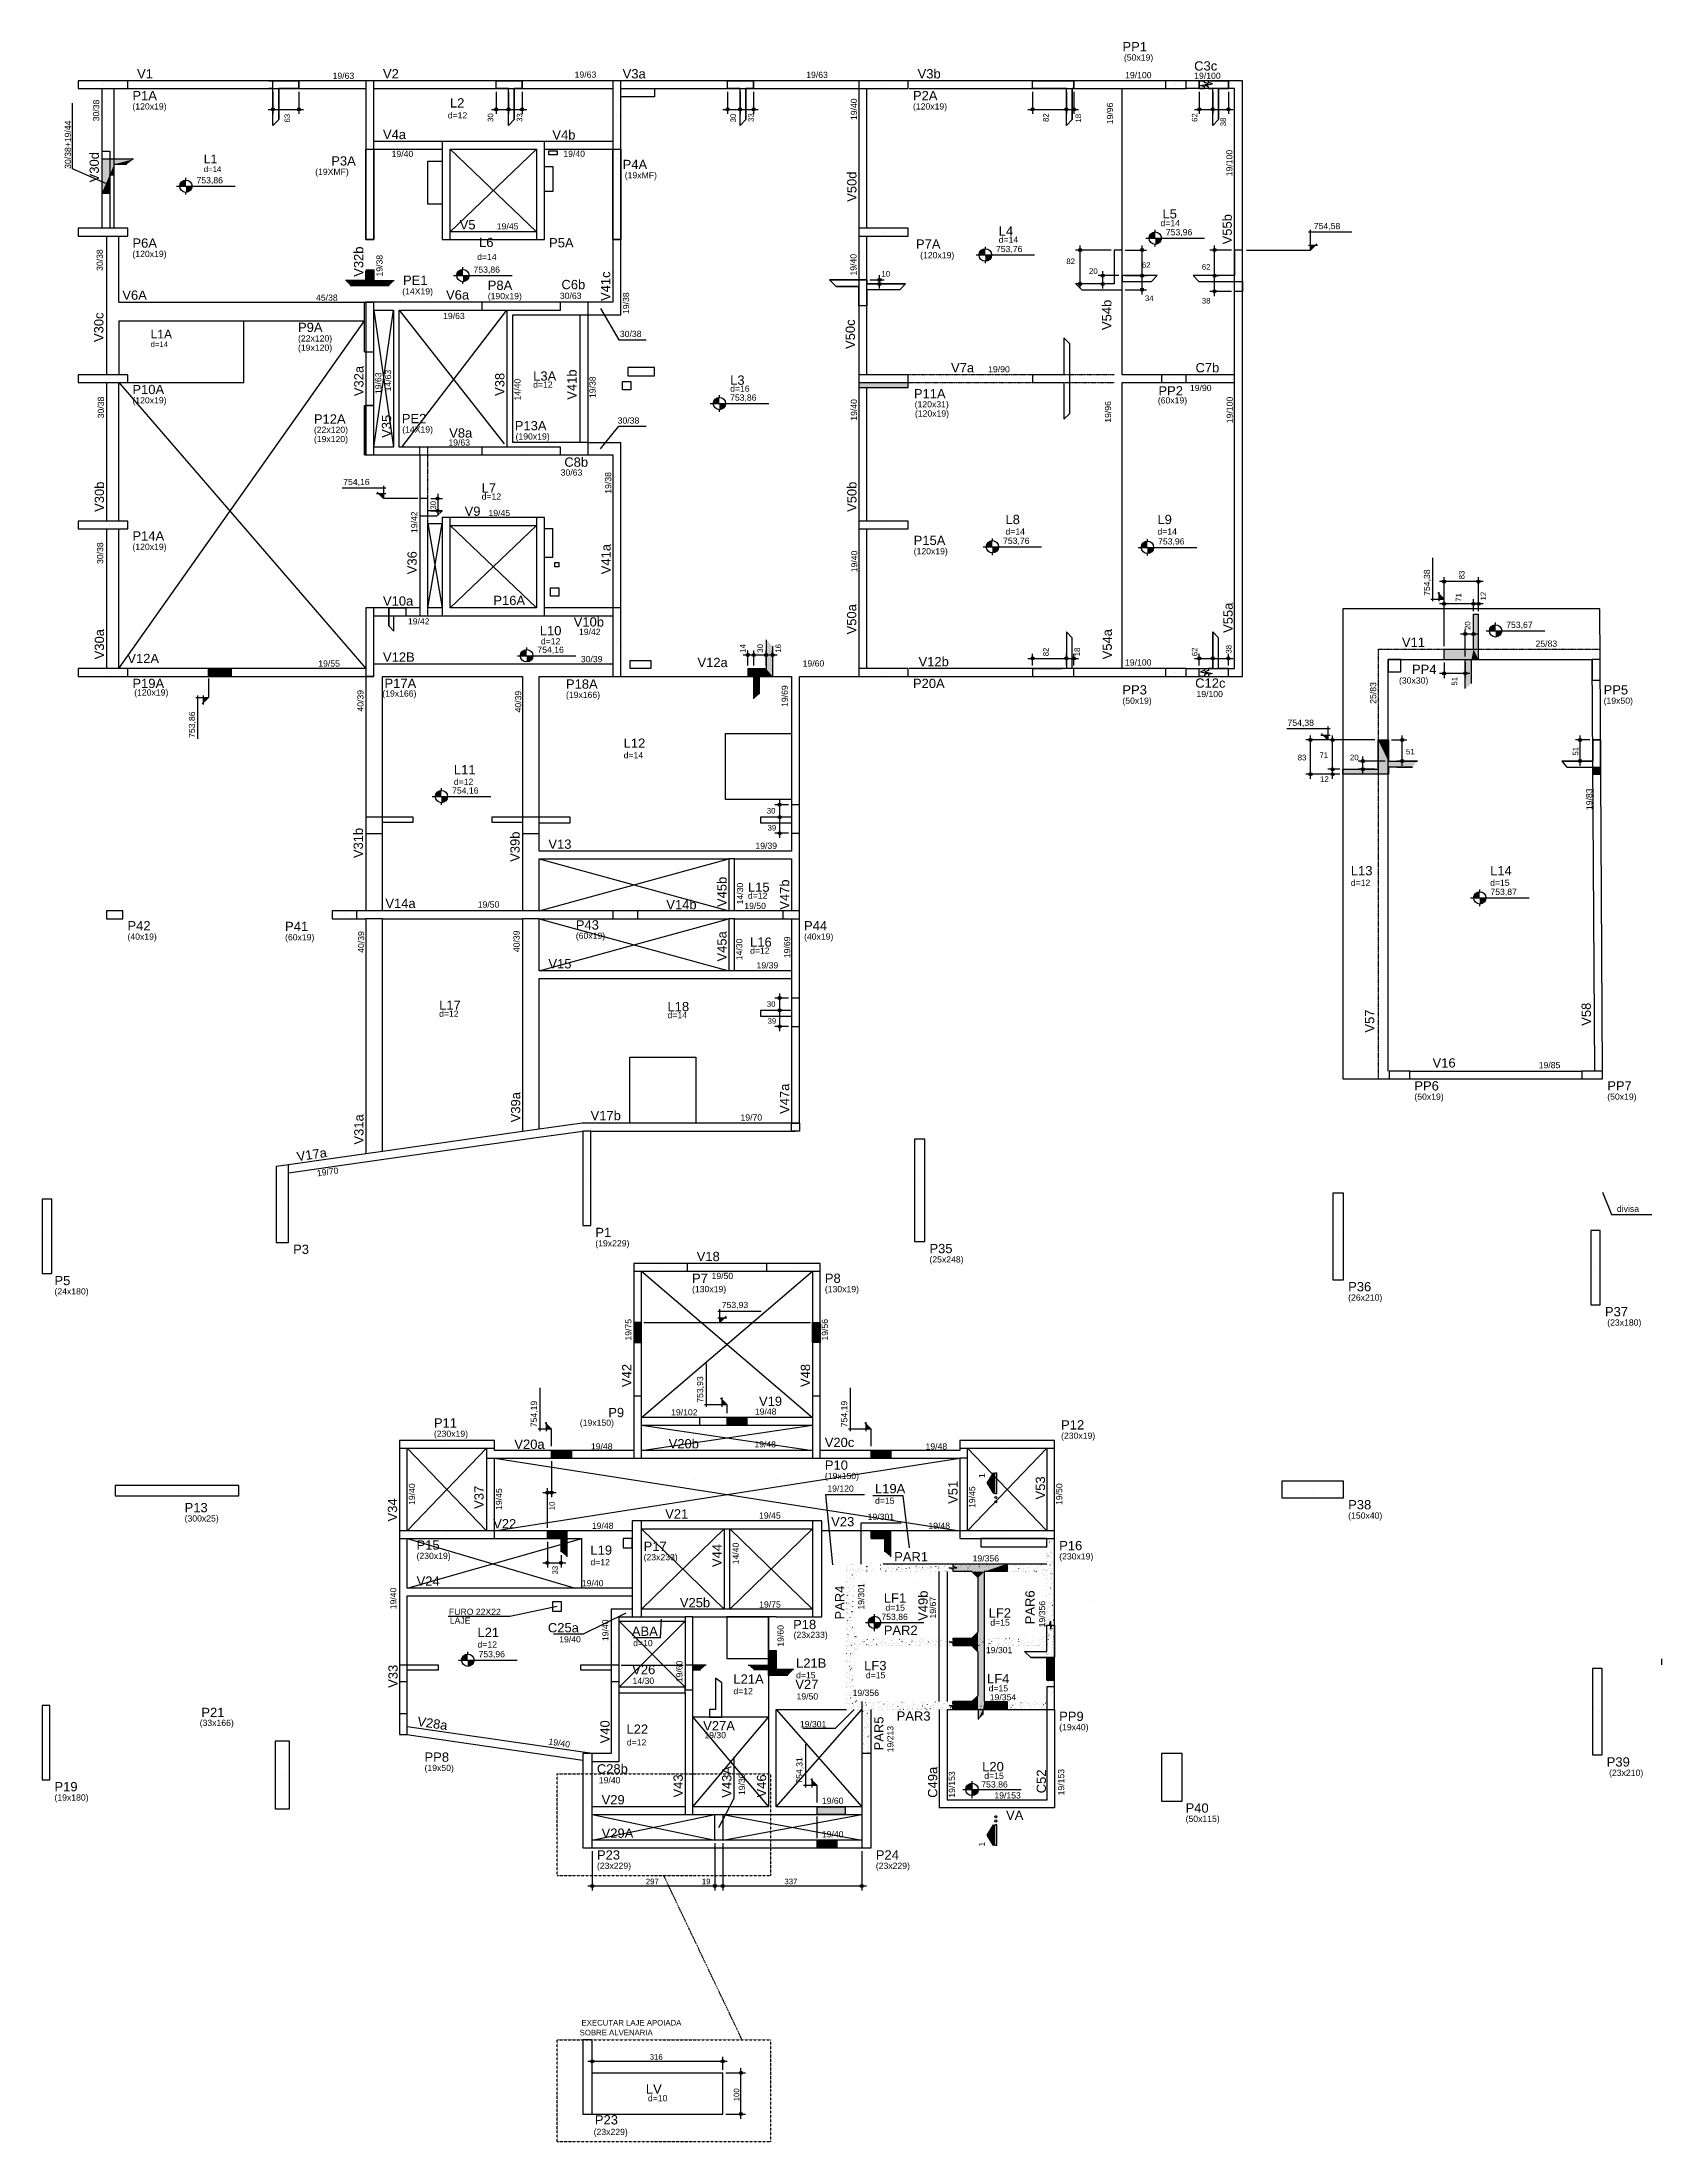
# Model space of a CAD drawing. Header units: millimetres. Extents: x 26621 to 30548, y 1514 to 6605.
import ezdxf

# ---------------------------------------------------------------- set-up
doc = ezdxf.new("R2010")
doc.units = ezdxf.units.MM
doc.linetypes.add('ESTILO_TQS_0001', pattern=[1, 0.7, -0.3])
doc.linetypes.add('ESTILO_TQS_0003', pattern=[1.5, 0.5, -0.4, 0.1, -0.5])
for name, color, linetype in [('1', 4, 'Continuous'), ('10', 13, 'Continuous'), ('11', 22, 'Continuous'), ('12', 3, 'Continuous'), ('13', 76, 'Continuous'), ('18', 9, 'Continuous'), ('19', 5, 'Continuous'), ('201', 7, 'ESTILO_TQS_0001'), ('204', 7, 'ESTILO_TQS_0003'), ('241', 12, 'Continuous'), ('242', 3, 'Continuous'), ('26', 1, 'Continuous'), ('27', 10, 'Continuous'), ('3', 2, 'Continuous'), ('30', 15, 'Continuous'), ('4', 1, 'Continuous'), ('42', 7, 'Continuous'), ('49', 20, 'Continuous'), ('8', 5, 'Continuous'), ('9', 3, 'Continuous')]:
    doc.layers.add(name, color=color, linetype=linetype)
doc.styles.get("Standard").update_dxf_attribs({"font": 'arial.ttf'})

msp = doc.modelspace()

# ---------------------------------------------------------------- texts
at = {"layer": '10'}
for s, height, p in [('L2', 22.5, (27609.7, 6446.2)), ('L1', 21, (27012.9, 6311.2)), ('L5', 22.5, (29336.9, 6177.2)), ('L6', 22.5, (27680.3, 6108)), ('L4', 22.5, (28939.9, 6135.3)), ('L1A', 21, (26883.9, 5886.4)), ('L3A', 22.5, (27811.4, 5784)), ('L3', 22.5, (28288.9, 5774.1)), ('L7', 22.5, (27686.6, 5512.8)), ('L8', 22.5, (28956.3, 5436.3)), ('L9', 22.5, (29324.7, 5436.3)), ('L10', 22.5, (27827.4, 5166.7)), ('L12', 22.5, (28030.8, 4894)), ('L11', 22.5, (27619.2, 4829.5)), ('L13', 22.5, (29793.5, 4584.9)), ('L14', 22.5, (30131.1, 4584.9)), ('L15', 22.5, (28332, 4545)), ('L16', 22.5, (28337.2, 4411.8)), ('L17', 22.5, (27583.4, 4258.9)), ('L18', 22.5, (28137.1, 4255.5)), ('L19A', 22.5, (28640, 3086.9)), ('L19', 22.5, (27950.2, 2937.8)), ('LF1', 22.5, (28661.4, 2821.8)), ('LF2', 22.5, (28915.6, 2785.6)), ('L21', 22.5, (27676.4, 2738.3)), ('L21A', 22.5, (28296.8, 2625.3)), ('L21B', 22.5, (28448.7, 2663.9)), ('LF3', 22.5, (28613.8, 2658)), ('LF4', 22.5, (28911.6, 2626.2)), ('L22', 22.5, (28037.6, 2503.9)), ('L20', 22.5, (28899.9, 2413.1)), ('LV', 22.5, (28084.6, 1631.5))]:
    msp.add_text(s, height=height, dxfattribs=at).set_placement(p)
at = {"layer": '11'}
for s, p in [('19/63', (27325.2, 6515.7)), ('19/63', (27911.9, 6518.5)), ('19/63', (28473.3, 6517.9)), ('19/100', (29246.3, 6517.2)), ('19/100', (29413.8, 6515.6)), ('19/40', (27468.2, 6326.3)), ('19/40', (27884.5, 6326.6)), ('19/45', (27723.3, 6150.7)), ('45/38', (27285.1, 5977.8)), ('30/63', (27876.1, 5982.3)), ('19/63', (27593.1, 5933.4)), ('30/38', (28021.6, 5889.9)), ('19/90', (28914.3, 5804.2)), ('19/90', (29403.4, 5758.9)), ('30/38', (28016.2, 5679.9)), ('19/63', (27605.9, 5626.6)), ('30/63', (27878.1, 5553.9)), ('19/45', (27703.1, 5455.8)), ('19/42', (27507.8, 5193.1)), ('19/42', (27922.4, 5167.7)), ('25/83', (30241.2, 5139)), ('19/55', (27290.5, 5090.9)), ('30/39', (27926.9, 5101.6)), ('19/60', (28464.6, 5091.1)), ('19/100', (29246, 5093.5)), ('19/100', (29419.3, 5016.9)), ('19/39', (28350.1, 4649.2)), ('19/50', (27677, 4506.7)), ('19/50', (28323.2, 4503.3)), ('19/39', (28352.9, 4359.2)), ('19/85', (30248.8, 4117.4)), ('19/50', (28243.8, 3606.3)), ('19/102', (28145.8, 3275.7)), ('19/48', (28348.8, 3277.4)), ('19/48', (27951.4, 3193.1)), ('19/48', (28347.6, 3198.1)), ('19/48', (28762.5, 3193)), ('19/120', (28524.5, 3090.8)), ('19/48', (27953.7, 3000.7)), ('19/45', (28359, 3025.4)), ('19/301', (28622.2, 3022.4)), ('19/48', (28769.5, 3000.8)), ('19/356', (28876.6, 2921.6)), ('19/40', (27929.5, 2861.6)), ('19/75', (28359.2, 2809.9)), ('19/40', (27874.5, 2725.3)), ('d=10', (28053.8, 2716.3)), ('19/301', (28908.9, 2699.3)), ('14/30', (28052.3, 2624.7)), ('19/50', (28449.8, 2587)), ('19/356', (28585.7, 2595.6)), ('19/354', (28918.2, 2584.9)), ('19/30', (28226.3, 2493.2)), ('19/301', (28458, 2519.9)), ('19/40', (27970.5, 2383.8)), ('19/60', (28511.2, 2333.9)), ('19/153', (28929.4, 2347)), ('19/40', (28511.2, 2252.9))]:
    msp.add_text(s, height=15, dxfattribs=at).set_placement(p)
for s, rotation, p in [('19/40', 90, (28596.4, 6415.8)), ('30/38', 90, (26759.4, 6412.8)), ('19/96', 90, (29217.1, 6405.7)), ('30/38+19/44', 90, (26691, 6297.5)), ('19/100', 90, (29506.4, 6279.6)), ('30/38', 90, (26768.2, 6050.1)), ('19/38', 90, (27446.3, 6036.5)), ('19/40', 90, (28595.3, 6038.9)), ('19/38', 90, (28044, 5945.7)), ('14/63', 90, (27467.1, 5758)), ('19/63', 90, (27443.5, 5751.5)), ('14/40', 90, (27780.8, 5736.1)), ('19/38', 90, (27962.7, 5741.9)), ('30/38', 90, (26771.1, 5692.8)), ('19/40', 90, (28596.3, 5686.9)), ('19/96', 90, (29212.3, 5682)), ('19/100', 90, (29507.3, 5681)), ('19/38', 90, (28000.6, 5510)), ('19/42', 90, (27530.6, 5414.7)), ('30/38', 90, (26769.1, 5339.7)), ('19/40', 90, (28597.3, 5319.5)), ('19/69', 90, (28428.7, 4993.2)), ('25/83', 90, (29854.9, 5000.8)), ('40/39', 90, (27400.1, 4981.8)), ('40/39', 90, (27782.5, 4979.8)), ('19/83', 90.349, (30379, 4743.2)), ('14/30', 90, (28320.3, 4514.5)), ('40/39', 90, (27401.6, 4397.1)), ('40/39', 90, (27778.6, 4398.7)), ('14/30', 90, (28318.5, 4379)), ('19/69', 90, (28434.7, 4384.1)), ('19/70', 0, (28314, 3990.4)), ('19/70', 8.065, (27288.2, 3855)), ('19/75', 90, (28049.6, 3457)), ('19/56', 90, (28525.9, 3457)), ('19/40', 90, (27525, 3058.5)), ('19/50', 90, (29094, 3058.5)), ('19/45', 90, (27736, 3046.5)), ('19/45', 90, (28883, 3051.3)), ('14/40', 90, (28309.9, 2914.7)), ('19/40', 90, (27479.9, 2805.7)), ('19/301', 90, (28613.9, 2804.8)), ('19/67', 90, (28787.9, 2783.3)), ('19/356', 90, (29052.5, 2761.9)), ('19/40', 90, (27993.9, 2728.6)), ('19/60', 90, (28418.6, 2715)), ('19/60', 90, (28173.3, 2628.9)), ('19/213', 90, (28684.7, 2458.9)), ('19/40', 351.6102, (27847.6, 2478)), ('19/30', 90, (28324.7, 2355.3)), ('19/153', 90, (28833.9, 2348.9)), ('19/153', 90, (29098.7, 2354.5))]:
    msp.add_text(s, height=15, rotation=rotation, dxfattribs=at).set_placement(p)
at = {"layer": '12'}
for s, p in [('(50x19)', (29243.4, 6560)), ('(120x19)', (26840, 6441.4)), ('(120x19)', (28732, 6441.4)), ('(19XMF)', (27283, 6282.9)), ('(19xMF)', (28033.4, 6274.4)), ('(120x19)', (26840, 6083.9)), ('(120x19)', (28749.5, 6080.8)), ('(190x19)', (27701.3, 5981.6)), ('(22x120)', (27241.4, 5879)), ('(19x120)', (27241.4, 5856.5)), ('(120x19)', (26840, 5728.9)), ('(120x31)', (28736.2, 5719.3)), ('(120x19)', (28736.8, 5696.9)), ('(60x19)', (29325.6, 5728.8)), ('(22x120)', (27279.9, 5657.5)), ('(19x120)', (27279.9, 5635)), ('(190x19)', (27768.7, 5641.3)), ('(120x19)', (26840, 5373.9)), ('(120x19)', (28733.8, 5363.1)), ('(30x30)', (29910.2, 5049.7)), ('(120x19)', (26844.3, 5020.7)), ('(19x166)', (27445.7, 5018.2)), ('(19x166)', (27890.9, 5014.9)), ('(50x19)', (29239.7, 5000.8)), ('(19x50)', (30406.2, 5000.8)), ('(40x19)', (26828, 4428.9)), ('(60x19)', (27210, 4427.2)), ('(60x19)', (27914.8, 4431)), ('(40x19)', (28468, 4428.9)), ('(50x19)', (29947.5, 4040.9)), ('(50x19)', (30415, 4040.9)), ('(19x229)', (27962, 3685.4)), ('(25x248)', (28772, 3646.4)), ('(24x180)', (26651, 3568.9)), ('(130x19)', (28196.5, 3574.4)), ('(130x19)', (28518.5, 3574.4)), ('(26x210)', (29787, 3554)), ('(23x180)', (30415, 3493.4)), ('(19x150)', (27924.4, 3250.5)), ('(230x19)', (27570.8, 3223.8)), ('(230x19)', (29091.1, 3219)), ('(19x150)', (28518.5, 3121.4)), ('(300x25)', (26966.5, 3018.4)), ('(150x40)', (29787, 3025.4)), ('(230x19)', (27528.7, 2927.6)), ('(23x233)', (28079.1, 2924.5)), ('(230x19)', (29086.5, 2926.4)), ('(23x233)', (28442.7, 2736.2)), ('(33x166)', (27003, 2522.9)), ('(19x40)', (29086.5, 2512.4)), ('(19x50)', (27548.1, 2413.6)), ('(23x210)', (30419.5, 2401.9)), ('(19x180)', (26651, 2341.9)), ('(50x115)', (29392.9, 2290.3)), ('(23x229)', (27966, 2176.4)), ('(23x229)', (28642, 2176.4)), ('(23x229)', (27958, 1531.3))]:
    msp.add_text(s, height=15, dxfattribs=at).set_placement(p)
at = {"layer": '13'}
for s, height, p in [('d=12', 15, (27604.4, 6419.8)), ('d=14', 13.5, (27012.9, 6290.3)), ('d=14', 15, (29332.1, 6158.5)), ('d=14', 15, (28939.9, 6118.3)), ('d=14', 15, (27675.7, 6076.5)), ('d=14', 13.5, (26883.9, 5865.5)), ('d=12', 15, (27811.4, 5767)), ('d=16', 15, (28288.9, 5757.1)), ('d=12', 15, (27686.6, 5495.8)), ('d=14', 15, (28956.3, 5410.8)), ('d=14', 15, (29324.7, 5410.8)), ('d=12', 15, (27830.2, 5145)), ('d=14', 15, (28030.8, 4868.5)), ('d=12', 15, (27619.2, 4804)), ('d=12', 15, (28332, 4528)), ('d=12', 15, (29793.5, 4559.4)), ('d=15', 15, (30131.1, 4559.4)), ('d=12', 15, (28337.2, 4394.8)), ('d=12', 15, (27583.4, 4241.9)), ('d=14', 15, (28137.1, 4238.5)), ('d=15', 15, (28640, 3061.4)), ('d=12', 15, (27950.2, 2912.3)), ('d=15', 15, (28665.3, 2802.2)), ('d=15', 15, (28919.5, 2766)), ('d=12', 15, (27676.4, 2712.8)), ('d=15', 15, (28448.7, 2638.4)), ('d=15', 15, (28617.8, 2638.4)), ('d=12', 15, (28296.8, 2599.8)), ('d=15', 15, (28915.5, 2606.6)), ('d=12', 15, (28038.5, 2475.6)), ('d=15', 15, (28904.9, 2394.5)), ('SOBRE ALVENARIA', 13.5, (27924.1, 1772.7)), ('EXECUTAR LAJE APOIADA', 13.5, (27928.6, 1796.7)), ('d=10', 15, (28089.6, 1612.9))]:
    msp.add_text(s, height=height, dxfattribs=at).set_placement(p)
at = {"layer": '26', "color": 3, "linetype": 'Continuous'}
for s, p in [('63', (27222.1, 6409.9)), ('30', (27714.6, 6411.3)), ('33', (27785.1, 6411.3)), ('30', (28303, 6410.1)), ('33', (28346.2, 6411.3)), ('82', (29060.9, 6411.3)), ('18', (29139.6, 6409.9)), ('62', (29421.6, 6411.3)), ('38', (29490.7, 6400.7)), ('30', (27575.9, 5471.3)), ('83', (30069, 5302.5)), ('71', (30061.4, 5248)), ('12', (30121.4, 5251.2)), ('20', (30083.3, 5179.7)), ('14', (28326.3, 5124.3)), ('30', (28368.4, 5124.5)), ('16', (28412.2, 5124.5)), ('38', (29504.2, 5122.4)), ('82', (29060.9, 5116)), ('18', (29136.9, 5116)), ('62', (29421.6, 5116)), ('51', (30051.3, 5045)), ('51', (30344.9, 4875.3)), ('10', (27863.7, 3045.8)), ('33', (27871.3, 2889.9)), ('100', (28311, 1613.1))]:
    msp.add_text(s, height=13.5, rotation=90, dxfattribs=at).set_placement(p)
at = {"layer": '26'}
for s, p in [('753,86', (26995.4, 6262.4)), ('754,58', (29703.7, 6151.4)), ('753,76', (28933.3, 6095.7)), ('753,96', (29345.1, 6136.5)), ('753,86', (27666.8, 6045.8)), ('753,86', (28288.7, 5735.6)), ('754,16', (27350.9, 5530.9)), ('753,76', (28950.4, 5388.3)), ('753,96', (29326.2, 5387)), ('753,67', (30170.1, 5184.6)), ('754,16', (27821.6, 5124.3)), ('754,38', (29640, 4947.3)), ('754,16', (27614.9, 4782.9)), ('753,87', (30131.8, 4537.4)), ('divisa', (30438.4, 3769.1)), ('753,93', (28268.5, 3535.9)), ('FURO 22X22', (27607.3, 2792.1)), ('LAJE', (27609.3, 2770.8)), ('753,86', (28655.5, 2780)), ('753,96', (27678.9, 2689.3)), ('753,86', (28897.7, 2373.7))]:
    msp.add_text(s, height=15, dxfattribs=at).set_placement(p)
at = {"layer": '26', "color": 3, "linetype": 'Continuous'}
for s, p in [('82', (29103.9, 6066.7)), ('62', (29287, 6057.7)), ('62', (29432.3, 6053.1)), ('10', (28655.7, 6036.3)), ('20', (29158.8, 6042.9)), ('34', (29294.3, 5977)), ('38', (29432.3, 5971.1)), ('51', (29927.1, 4878)), ('83', (29664.7, 4863.6)), ('71', (29717.5, 4869.6)), ('20', (29791.3, 4864)), ('12', (29718.9, 4811.4)), ('30', (28377.8, 4734.7)), ('39', (28379.6, 4693.6)), ('30', (28377.8, 4266.2)), ('39', (28379.6, 4225.1)), ('297', (28084.4, 2139.1)), ('19', (28220.3, 2139.1)), ('337', (28420.4, 2139.1)), ('316', (28093.9, 1713.9))]:
    msp.add_text(s, height=13.5, dxfattribs=at).set_placement(p)
at = {"layer": '26'}
for s, p in [('754,38', (29985.5, 5262.4)), ('753,86', (26991.8, 4918)), ('753,93', (28223.5, 3306.4)), ('754,19', (27820.6, 3247)), ('754,19', (28572.8, 3247)), ('754,31', (28464.2, 2383))]:
    msp.add_text(s, height=15, rotation=90, dxfattribs=at).set_placement(p)
at = {"layer": '8'}
for s, p in [('V1', (26851.3, 6516.7)), ('V2', (27447.3, 6516.7)), ('V3a', (28028.3, 6516.7)), ('V3b', (28743.3, 6516.7)), ('C3c', (29413.7, 6535.8)), ('V4a', (27447.3, 6369.7)), ('V4b', (27857.9, 6368.5)), ('V5', (27633.3, 6150.7)), ('C6b', (27880, 6005.8)), ('V6A', (26815.5, 5980.1)), ('V6a', (27600.2, 5980.8)), ('V7a', (28824.3, 5804.2)), ('C7b', (29416.9, 5804.2)), ('V8a', (27607.8, 5646)), ('C8b', (27886.9, 5575.4)), ('V9', (27645.2, 5456.3)), ('V10a', (27447.3, 5238.7)), ('V10b', (27909.7, 5187.9)), ('V11', (29917.3, 5138.7)), ('V12A', (26827.6, 5099.3)), ('V12B', (27447.3, 5102.7)), ('V12a', (28209.7, 5089.7)), ('V12b', (28745.6, 5091.7)), ('C12c', (29416.1, 5039.7)), ('V13', (27848.3, 4649.2)), ('V14a', (27453.1, 4505.7)), ('V14b', (28134.1, 4502.5)), ('V15', (27848.3, 4359.2)), ('V16', (29991.6, 4119)), ('V17b', (27950.6, 3991.3)), ('V18', (28207.8, 3649.7)), ('V19', (28358.8, 3298.8)), ('V20a', (27765.8, 3194.5)), ('V20b', (28139.8, 3195.8)), ('V20c', (28518.2, 3199)), ('V22', (27714.4, 3001.7)), ('V21', (28131.4, 3025.7)), ('V23', (28533.8, 3006.7)), ('PAR1', (28686.6, 2921.8)), ('V24', (27528.8, 2862.7)), ('V25b', (28167, 2810.6)), ('C25a', (27847.1, 2749.7)), ('ABA', (28050.6, 2741.2)), ('PAR2', (28661.3, 2743.7)), ('V26', (28051.5, 2648.3)), ('V27', (28446.9, 2612.5)), ('PAR3', (28692.5, 2535.6)), ('V27A', (28223.5, 2512)), ('C28b', (27965.8, 2407.6)), ('V29', (27977.3, 2332.7)), ('VA', (28957.7, 2295.2)), ('V29A', (27977.3, 2251.7))]:
    msp.add_text(s, height=22.5, dxfattribs=at).set_placement(p)
for s, height, rotation, p in [('V30d', 22.5, 90, (26758.6, 6264.8)), ('V50d', 22.5, 90, (28595.1, 6217.6)), ('V55b', 22.5, 90, (29504.9, 6114.4)), ('V32b', 22.5, 90, (27399.5, 6035.9)), ('V41c', 22.5, 90, (27998.1, 5977.2)), ('V54b', 22.5, 90, (29213.1, 5906.8)), ('V30c', 22.5, 90, (26769.7, 5877.7)), ('V50c', 22.5, 90, (28591.3, 5860.9)), ('V32a', 22.5, 90, (27400.1, 5746.5)), ('V41b', 22.5, 90, (27916.5, 5737.8)), ('V38', 22.5, 90, (27741.7, 5747.1)), ('V35', 22.5, 90, (27467.1, 5645.5)), ('V30b', 22.5, 90, (26771.1, 5466)), ('V50b', 22.5, 90, (28595.1, 5465.9)), ('V36', 22.5, 90, (27529.1, 5314.7)), ('V41a', 22.5, 90, (27999.1, 5314.7)), ('V55a', 22.5, 90, (29507.1, 5172.6)), ('V50a', 22.5, 90, (28594.6, 5168.9)), ('V30a', 22.5, 90, (26771.1, 5108.5)), ('V54a', 22.5, 90, (29214.1, 5108.5)), ('V31b', 22.5, 90, (27398.6, 4626.6)), ('V39b', 22.5, 90, (27778.6, 4617.6)), ('V45b', 22.5, 90, (28280.1, 4508.1)), ('V47b', 22.5, 90, (28432.1, 4501.5)), ('V45a', 22.5, 90, (28280.1, 4376)), ('V57', 22.5, 90, (29850.3, 4203.7)), ('V58', 22.5, 90.349, (30375.5, 4220.3)), ('V47a', 22.5, 90, (28432.1, 4006.5)), ('V39a', 22.5, 90, (27780.1, 3986.1)), ('V31a', 22.5, 90, (27400.1, 3932.3)), ('V17a', 22.5, 8.065, (27239.8, 3891.9)), ('V42', 22.5, 90, (28049.6, 3344.5)), ('V48', 22.5, 90, (28482.6, 3344.5)), ('V51', 22.5, 90, (28840.1, 3061.2)), ('1', 15, 90, (28906.9, 3123.7)), ('V53', 22.5, 90, (29052.2, 3071.9)), ('V34', 22.5, 90, (27481.6, 3018.5)), ('V37', 22.5, 90, (27691.3, 3049.1)), ('V44', 22.5, 90, (28268.1, 2908.1)), ('PAR4', 22.5, 90, (28565.9, 2781)), ('V49b', 22.5, 90, (28767.6, 2777.7)), ('PAR6', 22.5, 90, (29027, 2769.4)), ('V33', 22.5, 90, (27482.9, 2615.2)), ('V28a', 22.5, 351.6102, (27529.4, 2523.3)), ('V40', 22.5, 90, (27996.6, 2480.6)), ('PAR5', 22.5, 90, (28660.5, 2463.6)), ('V43', 22.5, 90, (28174.1, 2349.5)), ('V43A', 22.5, 90, (28292, 2349)), ('V46', 22.5, 90, (28376.1, 2349.5)), ('C49a', 22.5, 90, (28791, 2348.7)), ('C52', 22.5, 90, (29054.4, 2359.6)), ('1', 15, 90, (28906.9, 2230.3))]:
    msp.add_text(s, height=height, rotation=rotation, dxfattribs=at).set_placement(p)
at = {"layer": '9'}
for s, height, p in [('PP1', 22.5, (29239.9, 6582.5)), ('P1A', 22.5, (26840, 6463.9)), ('P2A', 22.5, (28732, 6463.9)), ('P3A', 22.5, (27321.9, 6305.5)), ('P4A', 22.5, (28028.3, 6296.9)), ('P6A', 22.5, (26840, 6106.4)), ('P5A', 22.5, (27850, 6107.1)), ('P7A', 22.5, (28739.3, 6104)), ('(14X19)', 15, (27494, 5993)), ('PE1', 22.5, (27495.9, 6016.2)), ('P8A', 22.5, (27701.3, 6004.1)), ('P9A', 22.5, (27241.4, 5902)), ('P10A', 22.5, (26840, 5751.4)), ('P11A', 22.5, (28734.3, 5741.2)), ('PP2', 22.5, (29327.1, 5748.2)), ('P12A', 22.5, (27279.9, 5680)), ('PE2', 22.5, (27493, 5681)), ('(14X19)', 15, (27494, 5658.2)), ('P13A', 22.5, (27766.8, 5663.7)), ('P14A', 22.5, (26840, 5396.4)), ('P15A', 22.5, (28733.8, 5385.6)), ('P16A', 22.5, (27714.9, 5240)), ('PP4', 22.5, (29941.7, 5073)), ('P19A', 22.5, (26840, 5038.9)), ('P17A', 22.5, (27451, 5038.9)), ('P18A', 22.5, (27890.9, 5037.4)), ('P20A', 22.5, (28732, 5038.9)), ('PP3', 22.5, (29239.7, 5023.3)), ('PP5', 22.5, (30406.2, 5023.3)), ('P42', 22.5, (26828, 4451.4)), ('P41', 22.5, (27210, 4449.7)), ('P43', 22.5, (27914.8, 4453.5)), ('P44', 22.5, (28468, 4451.4)), ('PP6', 22.5, (29947.5, 4063.4)), ('PP7', 22.5, (30415, 4063.4)), ('P1', 22.5, (27962, 3707.9)), ('P3', 22.5, (27229.5, 3667.1)), ('P35', 22.5, (28772, 3668.9)), ('P7', 22.5, (28196.5, 3596.9)), ('P8', 22.5, (28518.5, 3596.9)), ('P5', 22.5, (26651, 3591.4)), ('P36', 22.5, (29787, 3576.5)), ('P37', 22.5, (30409.4, 3515.9)), ('P11', 22.5, (27570.8, 3246.3)), ('P9', 22.5, (27993.4, 3271.4)), ('P12', 22.5, (29091.1, 3241.5)), ('P10', 22.5, (28518.5, 3143.9)), ('P13', 22.5, (26966.5, 3040.9)), ('P38', 22.5, (29787, 3047.9)), ('P15', 22.5, (27528.7, 2950.1)), ('P17', 22.5, (28079.1, 2947)), ('P16', 22.5, (29086.5, 2948.9)), ('P18', 22.5, (28441.5, 2757.6)), ('P21', 22.5, (27007, 2544.3)), ('PP9', 22.5, (29086.5, 2534.9)), ('PP8', 22.5, (27548.1, 2436.1)), ('P39', 22.5, (30413.8, 2424.4)), ('P19', 22.5, (26651, 2364.4)), ('P40', 22.5, (29392.9, 2312.8)), ('P23', 22.5, (27966, 2198.9)), ('P24', 22.5, (28642, 2198.9)), ('P23', 22.5, (27961, 1556.8))]:
    msp.add_text(s, height=height, dxfattribs=at).set_placement(p)

# ---------------------------------------------------------------- blocks, each defined once
blk = doc.blocks.new('LINCOR', base_point=(3.340557, 0.831553))
blk.add_lwpolyline([(3.340557, 0.831553), (3.673891, 0.831553), (3.840557, 1.331553), (3.840557, 0.331553), (4.007224, 0.831553), (4.340557, 0.831553)])
blk = doc.blocks.new('_HC19908E6B6-000')
for p, q in [((2642.500021, 983.427658), (2642.500021, 983.427658)), ((2642.500021, 980.358507), (2642.500021, 980.358507)), ((2642.500021, 980.358507), (2642.500021, 980.358507)), ((2642.500021, 980.358507), (2642.500021, 980.358507)), ((2642.500021, 976.969286), (2642.500021, 976.969286)), ((2642.500021, 973.613577), (2642.500021, 973.613577)), ((2642.500021, 973.613577), (2642.500021, 973.613577)), ((2642.500021, 973.613577), (2642.500021, 973.613577)), ((2642.500021, 967.467949), (2642.500021, 967.467949)), ((2642.500021, 967.467949), (2642.500021, 967.467949)), ((2643.107325, 988.040589), (2643.117115, 988.114948)), ((2645.189201, 973.730989), (2645.26413, 973.73426)), ((2645.343585, 980.675091), (2645.389242, 980.734592)), ((2647.062417, 973.812775), (2647.137345, 973.816047)), ((2649.563111, 981.924356), (2649.636333, 981.940589)), ((2649.918997, 969.112696), (2649.992219, 969.128929)), ((2651.598609, 988.826796), (2651.644266, 988.886298)), ((2652.779851, 971.471319), (2652.789641, 971.545677)), ((2653.224221, 982.736004), (2653.297443, 982.752237)), ((2654.370639, 983.554553), (2654.380429, 983.628912)), ((2655.903994, 974.198807), (2655.978922, 974.202078)), ((2238.503718, 924.856397), (2238.503718, 924.856397)), ((2238.503718, 924.856397), (2238.503718, 924.856397)), ((2238.503718, 916.575798), (2238.503718, 916.575798)), ((2238.503718, 916.575798), (2238.503718, 916.575798)), ((2238.503718, 916.575798), (2238.503718, 916.575798)), ((2239.90531, 926.682987), (2239.950967, 926.742488)), ((2239.905347, 916.886532), (2239.97857, 916.902765)), ((2242.950201, 919.845658), (2242.959991, 919.920016)), ((2243.566457, 917.69818), (2243.63968, 917.714413)), ((2255.701514, 926.662093), (2255.711303, 926.736452)), ((2256.746454, 920.620115), (2256.819676, 920.636348)), ((2258.385564, 916.634508), (2258.460492, 916.637779)), ((2258.617325, 919.44327), (2258.662982, 919.502772)), ((2264.872349, 927.594976), (2264.918006, 927.654477)), ((2266.788617, 920.837607), (2266.798407, 920.911965)), ((2268.500927, 917.076154), (2268.575855, 917.079426)), ((2270.374142, 917.157941), (2270.449071, 917.161212)), ((2273.953671, 924.434863), (2274.026893, 924.451096)), ((2277.614781, 925.246512), (2277.688003, 925.262745)), ((2278.051931, 916.35157), (2278.061721, 916.425929)), ((2279.215719, 917.543972), (2279.290648, 917.547244)), ((2279.53993, 927.654042), (2279.549719, 927.7284)), ((2283.584364, 920.355259), (2283.630021, 920.414761)), ((2289.331082, 917.985619), (2289.406011, 917.98889)), ((2289.839388, 928.506965), (2289.885045, 928.566467)), ((2290.794777, 928.168446), (2290.867999, 928.184679)), ((2290.803244, 923.168006), (2290.813033, 923.242364)), ((2291.204298, 918.067405), (2291.279226, 918.070676)), ((2300.045874, 918.453436), (2300.120803, 918.456708)), ((2301.963769, 917.901207), (2301.973558, 917.975565)), ((2304.80752, 916.388126), (2304.853177, 916.447627)), ((2308.35788, 919.171535), (2308.431103, 919.187768)), ((2308.551403, 921.267249), (2308.59706, 921.32675)), ((2310.161238, 918.895083), (2310.236166, 918.898354)), ((2312.034453, 918.976869), (2312.109382, 918.980141)), ((2314.715081, 924.717642), (2314.724871, 924.792)), ((2320.87603, 919.362901), (2320.950958, 919.366172)), ((2325.565098, 922.986283), (2325.63832, 923.002516)), ((2325.802185, 918.893155), (2325.811974, 918.967514)), ((2329.226208, 923.797932), (2329.29943, 923.814165)), ((2329.774559, 917.300115), (2329.820216, 917.359616)), ((2330.991393, 919.804547), (2331.066322, 919.807818)), ((2332.864608, 919.886333), (2332.939537, 919.889605)), ((2333.518442, 922.179238), (2333.564099, 922.238739)), ((2338.553497, 925.709591), (2338.563287, 925.783949)), ((2341.706185, 920.272365), (2341.781114, 920.275636)), ((2342.406204, 926.719867), (2342.479426, 926.7361)), ((2349.816811, 921.223554), (2349.826601, 921.297913)), ((2351.821548, 920.714011), (2351.896477, 920.717283)), ((2353.694764, 920.795798), (2353.769692, 920.799069)), ((2354.741598, 918.212104), (2354.787255, 918.271605)), ((2358.485481, 923.091227), (2358.531138, 923.150728)), ((2359.969307, 917.722955), (2360.04253, 917.739188)), ((2362.536341, 921.181829), (2362.611269, 921.185101)), ((2362.568124, 928.03999), (2362.577913, 928.114348)), ((2372.651704, 921.623475), (2372.726632, 921.626747)), ((2373.728649, 922.773191), (2373.738438, 922.847549)), ((2374.524919, 921.705262), (2374.599848, 921.708533)), ((2377.176525, 921.537704), (2377.249747, 921.553936)), ((2379.708637, 919.124093), (2379.754294, 919.183595)), ((2380.837635, 922.349352), (2380.910857, 922.365585)), ((2383.366496, 922.091293), (2383.441425, 922.094565)), ((2383.45252, 924.003216), (2383.498177, 924.062718)), ((2384.815752, 916.948704), (2384.825542, 917.023062)), ((2393.481859, 922.53294), (2393.556788, 922.536211)), ((2394.017631, 925.271287), (2394.090853, 925.28752)), ((2395.355075, 922.614726), (2395.430003, 922.617997)), ((2397.567065, 923.765139), (2397.576854, 923.839498)), ((2402.278678, 916.912253), (2402.324335, 916.971755)), ((2404.196651, 923.000758), (2404.27158, 923.004029)), ((2404.675676, 920.036082), (2404.721333, 920.095584)), ((2408.419559, 924.915205), (2408.465216, 924.974707)), ((2408.830379, 919.279103), (2408.840168, 919.353461)), ((2414.312015, 923.442404), (2414.386943, 923.445675)), ((2416.18523, 923.52419), (2416.260159, 923.527462)), ((2421.581691, 926.095538), (2421.591481, 926.169897)), ((2425.026807, 923.910222), (2425.101736, 923.913493)), ((2427.245717, 917.824243), (2427.291374, 917.883744)), ((2428.787951, 920.089124), (2428.861174, 920.105357)), ((2429.642715, 920.948071), (2429.688372, 921.007573)), ((2432.449062, 920.900772), (2432.522284, 920.917005)), ((2432.742216, 920.828739), (2432.752005, 920.903098)), ((2433.386598, 925.827194), (2433.432255, 925.886696)), ((2435.14217, 924.351868), (2435.217099, 924.35514)), ((2437.015386, 924.433654), (2437.090314, 924.436926)), ((2445.493529, 927.645175), (2445.503318, 927.719533)), ((2445.629058, 923.822707), (2445.70228, 923.83894)), ((2445.856962, 924.819686), (2445.931891, 924.822957)), ((2452.212756, 918.736232), (2452.258413, 918.795733)), ((2454.609754, 921.86006), (2454.655412, 921.919562)), ((2455.972326, 925.261332), (2456.047254, 925.264604)), ((2456.580632, 921.820688), (2456.590422, 921.895046)), ((2457.845541, 925.343119), (2457.92047, 925.34639)), ((2458.353637, 926.739184), (2458.399294, 926.798685)), ((2462.836275, 927.637455), (2462.909497, 927.653688)), ((2466.497385, 928.449104), (2466.570607, 928.465337)), ((2466.687118, 925.72915), (2466.762046, 925.732422)), ((2467.843946, 917.334652), (2467.853736, 917.40901)), ((2469.331945, 928.637123), (2469.341734, 928.711482)), ((2476.802481, 926.170797), (2476.87741, 926.174068)), ((2477.179795, 919.648221), (2477.225452, 919.707722)), ((2478.675696, 926.252583), (2478.750625, 926.255854)), ((2479.576793, 922.77205), (2479.622451, 922.831551)), ((2480.399378, 918.640544), (2480.472601, 918.656777)), ((2480.595259, 924.151087), (2480.605048, 924.225445)), ((2483.320676, 927.651173), (2483.366333, 927.710674)), ((2484.060488, 919.452192), (2484.133711, 919.468425)), ((2487.517273, 926.638614), (2487.592202, 926.641886)), ((2491.755783, 918.884288), (2491.765573, 918.958646)), ((2497.240485, 922.374127), (2497.313707, 922.39036)), ((2497.632636, 927.080261), (2497.707565, 927.083532)), ((2499.505852, 927.162047), (2499.58078, 927.165319)), ((2502.146834, 920.56021), (2502.192491, 920.619711)), ((2504.507096, 925.700723), (2504.516885, 925.775082)), ((2504.543832, 923.684039), (2504.58949, 923.74354)), ((2508.287715, 928.563162), (2508.333372, 928.622663)), ((2508.347429, 927.548079), (2508.422357, 927.55135)), ((2514.447702, 926.188875), (2514.520924, 926.205108)), ((2515.5942, 919.876237), (2515.603989, 919.950595)), ((2518.108812, 927.000524), (2518.182034, 927.016757)), ((2518.462792, 927.989725), (2518.53772, 927.992996)), ((2520.336007, 928.071511), (2520.410936, 928.074783)), ((2527.113873, 921.472199), (2527.15953, 921.531701)), ((2528.345512, 926.692672), (2528.355302, 926.76703)), ((2529.177584, 928.457543), (2529.252513, 928.460814)), ((2529.510872, 924.596028), (2529.556529, 924.655529)), ((2532.010805, 917.191964), (2532.084028, 917.208197)), ((2535.671915, 918.003613), (2535.745138, 918.019846)), ((2539.292947, 928.899189), (2539.367876, 928.902461)), ((2539.608826, 922.206636), (2539.618616, 922.280994)), ((2541.166163, 928.980976), (2541.241091, 928.984247)), ((2548.851912, 920.925547), (2548.925134, 920.94178)), ((2550.769351, 916.939837), (2550.77914, 917.014195)), ((2552.080912, 922.384188), (2552.12657, 922.44369)), ((2554.477911, 925.508017), (2554.523568, 925.567519)), ((2563.520663, 923.756272), (2563.530453, 923.83063)), ((2566.059129, 924.740296), (2566.132351, 924.756529)), ((2569.720239, 925.551944), (2569.793461, 925.568177)), ((2574.607767, 917.931785), (2574.617556, 918.006144)), ((2577.047951, 923.296177), (2577.093609, 923.355679)), ((2579.44495, 926.420006), (2579.490607, 926.479508)), ((2582.900235, 928.473879), (2582.973457, 928.490112)), ((2587.283342, 916.555033), (2587.356565, 916.571266)), ((2587.35908, 924.748221), (2587.368869, 924.822579)), ((2598.622394, 920.262185), (2598.632183, 920.336543)), ((2600.463338, 919.476968), (2600.536561, 919.493201)), ((2602.01499, 924.208167), (2602.060648, 924.267668)), ((2604.411989, 927.331995), (2604.457646, 927.391497)), ((2611.373706, 927.07862), (2611.383496, 927.152978)), ((2617.670556, 923.291716), (2617.743778, 923.307949)), ((2620.727006, 916.96845), (2620.772663, 917.027952)), ((2621.331666, 924.103364), (2621.404888, 924.119597)), ((2622.534231, 921.811821), (2622.54402, 921.886179)), ((2626.98203, 925.120156), (2627.027687, 925.179657)), ((2629.379028, 928.243985), (2629.424685, 928.303486)), ((2634.511662, 927.025299), (2634.584884, 927.041532)), ((2635.285543, 928.628256), (2635.295333, 928.702614)), ((2642.500021, 954.577391), (2642.500021, 954.577391)), ((2642.500021, 954.577391), (2642.500021, 954.577391)), ((2642.500021, 954.577391), (2642.500021, 954.577391)), ((2642.500021, 953.509442), (2642.500021, 953.509442)), ((2642.500021, 953.509442), (2642.500021, 953.509442)), ((2642.500021, 945.343597), (2642.500021, 945.343597)), ((2642.500021, 941.686834), (2642.500021, 941.686834)), ((2642.500021, 941.686834), (2642.500021, 941.686834)), ((2642.500021, 933.405307), (2642.500021, 933.405307)), ((2642.500021, 933.405307), (2642.500021, 933.405307)), ((2642.500021, 933.405307), (2642.500021, 933.405307)), ((2643.443724, 933.44651), (2643.518653, 933.449782)), ((2644.616177, 953.601835), (2644.691106, 953.605107)), ((2645.31694, 933.528297), (2645.391868, 933.531568)), ((2645.518815, 949.277765), (2645.564472, 949.337266)), ((2645.694045, 917.880439), (2645.739702, 917.939941)), ((2646.372647, 922.803769), (2646.382436, 922.878128)), ((2648.036856, 935.444691), (2648.046645, 935.51905)), ((2649.627644, 947.527926), (2649.637433, 947.602284)), ((2650.640995, 956.382202), (2650.714217, 956.398435)), ((2650.996881, 943.570542), (2651.070103, 943.586775)), ((2651.115643, 958.830397), (2651.125432, 958.904755)), ((2651.718879, 930.840047), (2651.792101, 930.85628)), ((2651.773839, 957.429471), (2651.819496, 957.488972)), ((2651.949069, 926.032145), (2651.994726, 926.091646)), ((2652.074765, 918.028388), (2652.147988, 918.044621)), ((2654.158517, 933.914328), (2654.233445, 933.9176)), ((2654.170837, 960.553299), (2654.216494, 960.612801)), ((2654.302105, 957.19385), (2654.375327, 957.210083)), ((2654.346067, 929.155974), (2654.391724, 929.215475)), ((2654.731541, 954.043482), (2654.806469, 954.046753)), ((2655.379989, 931.651696), (2655.453211, 931.667929)), ((2656.604756, 954.125268), (2656.679685, 954.12854)), ((2657.635961, 918.317733), (2657.64575, 918.392092)), ((2657.91472, 965.432422), (2657.960377, 965.491924)), ((2658.089949, 934.035097), (2658.135607, 934.094598)), ((2659.12396, 929.620205), (2659.133749, 929.694563)), ((2660.788169, 942.261127), (2660.797958, 942.335485)), ((2238.503718, 915.766448), (2238.503718, 915.766448)), ((2238.503718, 915.766448), (2238.503718, 915.766448)), ((2238.503718, 915.766448), (2238.503718, 915.766448)), ((2241.653996, 910.000001), (2241.653996, 910.000001)), ((2241.653996, 910.000001), (2241.653996, 910.000001)), ((2247.670771, 916.16669), (2247.7457, 916.169962)), ((2249.543987, 916.248476), (2249.618915, 916.251748)), ((2251.37125, 910.000001), (2251.37125, 910.000001)), ((2251.37125, 910.000001), (2251.37125, 910.000001)), ((2252.476444, 911.440319), (2252.522101, 911.49982)), ((2253.507908, 910.000001), (2253.507908, 910.000001)), ((2254.037305, 914.021171), (2254.047094, 914.09553)), ((2254.873442, 914.564147), (2254.919099, 914.623649)), ((2265.361819, 910.000001), (2265.361819, 910.000001)), ((2266.987764, 910.000001), (2266.987764, 910.000001)), ((2266.987764, 910.000001), (2266.987764, 910.000001)), ((2274.309557, 911.623204), (2274.382779, 911.639437)), ((2275.638495, 910.000001), (2275.638495, 910.000001)), ((2275.638495, 910.000001), (2275.638495, 910.000001)), ((2277.215731, 910.000001), (2277.215731, 910.000001)), ((2277.215731, 910.000001), (2277.215731, 910.000001)), ((2277.215731, 910.000001), (2277.215731, 910.000001)), ((2277.443483, 912.352308), (2277.48914, 912.411809)), ((2279.840481, 915.476136), (2279.886138, 915.535638)), ((2289.069643, 910.000001), (2289.069643, 910.000001)), ((2289.069643, 910.000001), (2289.069643, 910.000001)), ((2289.212456, 911.084771), (2289.222245, 911.15913)), ((2291.516774, 915.437952), (2291.589997, 915.454185)), ((2295.177884, 916.2496), (2295.251107, 916.265833)), ((2299.90574, 910.000001), (2299.90574, 910.000001)), ((2299.90574, 910.000001), (2299.90574, 910.000001)), ((2300.923555, 910.000001), (2300.923555, 910.000001)), ((2300.923555, 910.000001), (2300.923555, 910.000001)), ((2302.410522, 913.264297), (2302.456179, 913.323798)), ((2312.777467, 910.000001), (2312.777467, 910.000001)), ((2313.050872, 912.07672), (2313.060662, 912.151078)), ((2324.172985, 910.000001), (2324.172985, 910.000001)), ((2324.172985, 910.000001), (2324.172985, 910.000001)), ((2324.631379, 910.000001), (2324.631379, 910.000001)), ((2325.133312, 910.000001), (2325.133312, 910.000001)), ((2325.133312, 910.000001), (2325.133312, 910.000001)), ((2325.920984, 910.174624), (2325.994206, 910.190857)), ((2327.377561, 914.176286), (2327.423218, 914.235787)), ((2336.485291, 910.000001), (2336.485291, 910.000001)), ((2336.485291, 910.000001), (2336.485291, 910.000001)), ((2336.485291, 910.000001), (2336.485291, 910.000001)), ((2337.065499, 914.407119), (2337.075288, 914.481478)), ((2343.128201, 913.989372), (2343.201423, 914.005605)), ((2346.789311, 914.801021), (2346.862534, 914.817253)), ((2348.339202, 910.000001), (2348.339202, 910.000001)), ((2348.339202, 910.000001), (2348.339202, 910.000001)), ((2348.339202, 910.000001), (2348.339202, 910.000001)), ((2348.44023, 910.000001), (2348.44023, 910.000001)), ((2348.44023, 910.000001), (2348.44023, 910.000001)), ((2352.3446, 915.088275), (2352.390257, 915.147777)), ((2360.193114, 910.000001), (2360.193114, 910.000001)), ((2360.193114, 910.000001), (2360.193114, 910.000001)), ((2360.977336, 915.956755), (2360.987125, 916.031114)), ((2372.047026, 910.000001), (2372.047026, 910.000001)), ((2372.06444, 910.132269), (2372.074229, 910.206627)), ((2372.707475, 910.000001), (2372.707475, 910.000001)), ((2372.707475, 910.000001), (2372.707475, 910.000001)), ((2377.311639, 916.000264), (2377.357296, 916.059766)), ((2383.278861, 910.000001), (2383.278861, 910.000001)), ((2383.278861, 910.000001), (2383.278861, 910.000001)), ((2383.278861, 910.000001), (2383.278861, 910.000001)), ((2383.900938, 910.000001), (2383.900938, 910.000001)), ((2394.739628, 912.540792), (2394.81285, 912.557025)), ((2395.75485, 910.000001), (2395.75485, 910.000001)), ((2395.75485, 910.000001), (2395.75485, 910.000001)), ((2395.75485, 910.000001), (2395.75485, 910.000001)), ((2396.079066, 912.462668), (2396.088856, 912.537026)), ((2396.974721, 910.000001), (2396.974721, 910.000001)), ((2396.974721, 910.000001), (2396.974721, 910.000001)), ((2398.400738, 913.352441), (2398.47396, 913.368674)), ((2407.608762, 910.000001), (2407.608762, 910.000001)), ((2407.608762, 910.000001), (2407.608762, 910.000001)), ((2407.608762, 910.000001), (2407.608762, 910.000001)), ((2411.580734, 916.274376), (2411.653957, 916.290608)), ((2419.462674, 910.000001), (2419.462674, 910.000001)), ((2419.462674, 910.000001), (2419.462674, 910.000001)), ((2419.990903, 914.012304), (2420.000693, 914.086663)), ((2421.241966, 910.000001), (2421.241966, 910.000001)), ((2421.241966, 910.000001), (2421.241966, 910.000001)), ((2431.316586, 910.000001), (2431.316586, 910.000001)), ((2431.316586, 910.000001), (2431.316586, 910.000001)), ((2441.424409, 910.000001), (2441.424409, 910.000001)), ((2441.424409, 910.000001), (2441.424409, 910.000001)), ((2441.424409, 910.000001), (2441.424409, 910.000001)), ((2443.170497, 910.000001), (2443.170497, 910.000001)), ((2443.82932, 915.004253), (2443.839109, 915.078611)), ((2445.509211, 910.000001), (2445.509211, 910.000001)), ((2445.957733, 910.584526), (2446.00339, 910.644028)), ((2446.351055, 911.092212), (2446.424277, 911.108445)), ((2450.012165, 911.903861), (2450.085387, 911.920094)), ((2455.024409, 910.000001), (2455.024409, 910.000001)), ((2455.024409, 910.000001), (2455.024409, 910.000001)), ((2455.024409, 910.000001), (2455.024409, 910.000001)), ((2455.092634, 910.518217), (2455.102423, 910.592575)), ((2463.192161, 914.825796), (2463.265384, 914.842029)), ((2466.878321, 910.000001), (2466.878321, 910.000001)), ((2466.878321, 910.000001), (2466.878321, 910.000001)), ((2466.878321, 910.000001), (2466.878321, 910.000001)), ((2469.776456, 910.000001), (2469.776456, 910.000001)), ((2470.924772, 911.496515), (2470.970429, 911.556017)), ((2478.732233, 910.000001), (2478.732233, 910.000001)), ((2478.732233, 910.000001), (2478.732233, 910.000001)), ((2479.004471, 912.067853), (2479.01426, 912.142211)), ((2490.586145, 910.000001), (2490.586145, 910.000001)), ((2490.586145, 910.000001), (2490.586145, 910.000001)), ((2494.043701, 910.000001), (2494.043701, 910.000001)), ((2495.891811, 912.408504), (2495.937468, 912.468006)), ((2499.569957, 910.000001), (2499.569957, 910.000001)), ((2501.623592, 910.455281), (2501.696814, 910.471514)), ((2502.440057, 910.000001), (2502.440057, 910.000001)), ((2502.842887, 913.059801), (2502.852676, 913.13416)), ((2514.293969, 910.000001), (2514.293969, 910.000001)), ((2514.803588, 913.377216), (2514.87681, 913.393449)), ((2518.310946, 910.000001), (2518.310946, 910.000001)), ((2520.85885, 913.320494), (2520.904507, 913.379995)), ((2526.14788, 910.000001), (2526.14788, 910.000001)), ((2526.14788, 910.000001), (2526.14788, 910.000001)), ((2526.14788, 910.000001), (2526.14788, 910.000001)), ((2526.857514, 915.390201), (2526.867303, 915.464559)), ((2538.001792, 910.000001), (2538.001792, 910.000001)), ((2538.001792, 910.000001), (2538.001792, 910.000001)), ((2538.018038, 910.123402), (2538.027828, 910.19776)), ((2542.578191, 910.000001), (2542.578191, 910.000001)), ((2545.825889, 914.232483), (2545.871546, 914.291984)), ((2549.855704, 910.000001), (2549.855704, 910.000001)), ((2549.855704, 910.000001), (2549.855704, 910.000001)), ((2557.715505, 910.000001), (2557.715505, 910.000001)), ((2557.715505, 910.000001), (2557.715505, 910.000001)), ((2561.709616, 910.000001), (2561.709616, 910.000001)), ((2561.856454, 911.11535), (2561.866244, 911.189708)), ((2566.415015, 911.928636), (2566.488237, 911.944869)), ((2566.845437, 910.000001), (2566.845437, 910.000001)), ((2566.845437, 910.000001), (2566.845437, 910.000001)), ((2566.845437, 910.000001), (2566.845437, 910.000001)), ((2566.890762, 910.000001), (2566.890762, 910.000001)), ((2566.890762, 910.000001), (2566.890762, 910.000001)), ((2566.890762, 910.000001), (2566.890762, 910.000001)), ((2567.049045, 910.265349), (2567.094702, 910.32485)), ((2569.665442, 910.121146), (2569.74037, 910.124418)), ((2570.792928, 915.144472), (2570.838585, 915.203973)), ((2571.538657, 910.202933), (2571.613586, 910.206204)), ((2573.563528, 910.000001), (2573.563528, 910.000001)), ((2580.380234, 910.588964), (2580.455163, 910.592236)), ((2583.622232, 915.743384), (2583.695455, 915.759617)), ((2585.41744, 910.000001), (2585.41744, 910.000001)), ((2585.41744, 910.000001), (2585.41744, 910.000001)), ((2585.41744, 910.000001), (2585.41744, 910.000001)), ((2585.871081, 913.445749), (2585.88087, 913.520108)), ((2590.495597, 911.030611), (2590.570526, 911.033882)), ((2591.112682, 910.000001), (2591.112682, 910.000001)), ((2591.112682, 910.000001), (2591.112682, 910.000001)), ((2591.112682, 910.000001), (2591.112682, 910.000001)), ((2592.016084, 911.177338), (2592.061741, 911.236839)), ((2592.368813, 911.112397), (2592.443741, 911.115668)), ((2595.759967, 916.056461), (2595.805624, 916.115963)), ((2597.271352, 910.000001), (2597.271352, 910.000001)), ((2597.271352, 910.000001), (2597.271352, 910.000001)), ((2597.271352, 910.000001), (2597.271352, 910.000001)), ((2601.210389, 911.498428), (2601.285318, 911.5017)), ((2609.125263, 910.000001), (2609.125263, 910.000001)), ((2609.125263, 910.000001), (2609.125263, 910.000001)), ((2609.782918, 914.995386), (2609.792708, 915.069744)), ((2611.325753, 911.940075), (2611.400681, 911.943346)), ((2613.198968, 912.021861), (2613.273897, 912.025133)), ((2615.379927, 910.000001), (2615.379927, 910.000001)), ((2615.379927, 910.000001), (2615.379927, 910.000001)), ((2615.379927, 910.000001), (2615.379927, 910.000001)), ((2615.861053, 910.000001), (2615.861053, 910.000001)), ((2615.861053, 910.000001), (2615.861053, 910.000001)), ((2616.983123, 912.089327), (2617.02878, 912.148829)), ((2618.026442, 910.480056), (2618.099664, 910.496289)), ((2620.979175, 910.000001), (2620.979175, 910.000001)), ((2620.979175, 910.000001), (2620.979175, 910.000001)), ((2622.040545, 912.407893), (2622.115473, 912.411164)), ((2632.155908, 912.849539), (2632.230837, 912.85281)), ((2632.212657, 905.287366), (2632.212657, 905.287366)), ((2633.621334, 915.987334), (2633.631124, 916.061692)), ((2634.029124, 912.931325), (2634.104052, 912.934597)), ((2634.373198, 903.126825), (2634.373198, 903.126825)), ((2634.373198, 903.126825), (2634.373198, 903.126825)), ((2635.233659, 914.294805), (2635.306881, 914.311037)), ((2635.939332, 901.560691), (2635.939332, 901.560691)), ((2635.939332, 901.560691), (2635.939332, 901.560691)), ((2635.939332, 901.560691), (2635.939332, 901.560691)), ((2638.894769, 915.106453), (2638.967992, 915.122686)), ((2639.553164, 909.877487), (2639.598821, 909.936989)), ((2641.950162, 913.001316), (2641.995819, 913.060818)), ((2642.500021, 893.388258), (2642.500021, 893.388258)), ((2642.500021, 893.388258), (2642.500021, 893.388258)), ((2642.500021, 893.197038), (2642.500021, 893.197038)), ((2642.500021, 890.124603), (2642.500021, 890.124603)), ((2642.500021, 890.124603), (2642.500021, 890.124603)), ((2642.500021, 882.092217), (2642.500021, 882.092217)), ((2642.500021, 877.234045), (2642.500021, 877.234045)), ((2642.500021, 877.234045), (2642.500021, 877.234045)), ((2642.500021, 877.234045), (2642.500021, 877.234045)), ((2642.500021, 873.092903), (2642.500021, 873.092903)), ((2642.500021, 873.092903), (2642.500021, 873.092903)), ((2642.500021, 873.092903), (2642.500021, 873.092903)), ((2642.8707, 913.317357), (2642.945629, 913.320628)), ((2643.29386, 899.418064), (2643.30365, 899.492422)), ((2643.571463, 893.243818), (2643.646391, 893.24709)), ((2644.884648, 911.501298), (2644.894438, 911.575656)), ((2645.869275, 886.483114), (2645.914932, 886.542615)), ((2651.240586, 873.474525), (2651.315515, 873.477796)), ((2651.302178, 870.207871), (2651.311967, 870.28223)), ((2652.124298, 894.634819), (2652.169956, 894.694321)), ((2652.413039, 893.62985), (2652.487968, 893.633121)), ((2652.796763, 905.297893), (2652.869985, 905.314126)), ((2652.892966, 882.291106), (2652.902755, 882.365464)), ((2652.986064, 913.759003), (2653.060992, 913.762275)), ((2653.113802, 873.556311), (2653.188731, 873.559582)), ((2653.15265, 892.486234), (2653.225872, 892.502467)), ((2653.874647, 879.755739), (2653.947869, 879.771972)), ((2654.230534, 866.944079), (2654.303756, 866.960312)), ((2654.380964, 893.593577), (2654.390754, 893.667935)), ((2654.521297, 897.758648), (2654.566954, 897.81815)), ((2654.696526, 866.361322), (2654.742183, 866.420824)), ((2654.859279, 913.84079), (2654.934208, 913.844061)), ((2656.045173, 906.234499), (2656.054963, 906.308857)), ((2656.457873, 906.109542), (2656.531095, 906.125775)), ((2657.535757, 880.567388), (2657.608979, 880.58362)), ((2658.265179, 902.637771), (2658.310836, 902.697273)), ((2658.440409, 871.240445), (2658.486066, 871.299947)), ((2642.500021, 864.343487), (2642.500021, 864.343487)), ((2642.500021, 864.343487), (2642.500021, 864.343487)), ((2642.500021, 852.988769), (2642.500021, 852.988769)), ((2642.500021, 852.988769), (2642.500021, 852.988769)), ((2642.500021, 851.45293), (2642.500021, 851.45293)), ((2642.500021, 851.45293), (2642.500021, 851.45293)), ((2642.500021, 851.45293), (2642.500021, 851.45293)), ((2642.500021, 850.466528), (2642.500021, 850.466528)), ((2642.500021, 838.562372), (2642.500021, 838.562372)), ((2642.500021, 838.562372), (2642.500021, 838.562372)), ((2642.500021, 832.884634), (2642.500021, 832.884634)), ((2642.500021, 832.884634), (2642.500021, 832.884634)), ((2642.500021, 832.884634), (2642.500021, 832.884634)), ((2642.500021, 825.671814), (2642.500021, 825.671814)), ((2642.500021, 825.671814), (2642.500021, 825.671814)), ((2642.500021, 825.671814), (2642.500021, 825.671814)), ((2642.500021, 818.840838), (2642.521509, 818.868841)), ((2644.894973, 821.540322), (2644.904763, 821.61468)), ((2646.044505, 855.085788), (2646.090162, 855.14529)), ((2646.219734, 823.688462), (2646.265392, 823.747964)), ((2646.559182, 834.181244), (2646.568972, 834.255602)), ((2648.14997, 846.264478), (2648.159759, 846.338836)), ((2649.495109, 833.190046), (2649.570038, 833.193318)), ((2649.637969, 857.566949), (2649.647758, 857.641308)), ((2650.667562, 853.345371), (2650.742491, 853.348643)), ((2651.368325, 833.271832), (2651.443253, 833.275104)), ((2652.299528, 863.237494), (2652.345185, 863.296995)), ((2652.474758, 831.840168), (2652.520415, 831.899669)), ((2654.871756, 834.963997), (2654.917413, 835.023498)), ((2654.952531, 854.213585), (2655.025754, 854.229818)), ((2655.308418, 841.401925), (2655.38164, 841.418158)), ((2656.030415, 828.671431), (2656.103638, 828.687664)), ((2656.158287, 817.054286), (2656.168077, 817.128644)), ((2656.386302, 815.859771), (2656.459524, 815.876004)), ((2657.646286, 828.356757), (2657.656075, 828.431115)), ((2658.613641, 855.025233), (2658.686864, 855.041466)), ((2658.615639, 839.84312), (2658.661296, 839.902621)), ((2659.310495, 840.997679), (2659.320284, 841.072037)), ((2659.691525, 829.483079), (2659.764748, 829.499312)), ((2660.209902, 833.657864), (2660.28483, 833.661136)), ((2660.782926, 853.787018), (2660.857854, 853.790289)), ((2660.901283, 853.080913), (2660.911072, 853.155272)), ((2642.500021, 812.781257), (2642.500021, 812.781257)), ((2642.500021, 812.780499), (2642.500021, 812.780499)), ((2642.500021, 812.780499), (2642.500021, 812.780499)), ((2642.500021, 803.348858), (2642.500021, 803.348858)), ((2642.500021, 803.348858), (2642.500021, 803.348858)), ((2642.500021, 803.348858), (2642.500021, 803.348858)), ((2642.500021, 799.890699), (2642.500021, 799.890699)), ((2642.500021, 799.890699), (2642.500021, 799.890699)), ((2642.500021, 799.890699), (2642.500021, 799.890699)), ((2642.500021, 792.676365), (2642.500021, 792.676365)), ((2642.500021, 792.676365), (2642.500021, 792.676365)), ((2642.500021, 792.676365), (2642.500021, 792.676365)), ((2642.500021, 787.215149), (2642.500021, 787.215149)), ((2642.500021, 787.215149), (2642.500021, 787.215149)), ((2642.500021, 787.215149), (2642.500021, 787.215149)), ((2642.500021, 787.000141), (2642.500021, 787.000141)), ((2642.500021, 774.109584), (2642.500021, 774.109584)), ((2642.500021, 774.109584), (2642.500021, 774.109584)), ((2642.500021, 774.109584), (2642.500021, 774.109584)), ((2642.500021, 772.57223), (2642.500021, 772.57223)), ((2642.500021, 772.57223), (2642.500021, 772.57223)), ((2642.651081, 787.412014), (2642.696739, 787.471515)), ((2643.206306, 812.937836), (2643.279528, 812.954069)), ((2643.406974, 810.23785), (2643.416764, 810.312209)), ((2644.28419, 787.395682), (2644.357412, 787.411915)), ((2646.394964, 792.291137), (2646.440621, 792.350638)), ((2647.176608, 772.776414), (2647.251537, 772.779686)), ((2647.749632, 792.905568), (2647.824561, 792.908839)), ((2648.922085, 813.060893), (2648.997014, 813.064164)), ((2649.622848, 792.987354), (2649.697776, 792.990625)), ((2649.824504, 768.944424), (2649.834293, 769.018782)), ((2651.415292, 781.027658), (2651.425081, 781.102016)), ((2652.649988, 800.442842), (2652.695645, 800.502344)), ((2652.825218, 769.045517), (2652.870875, 769.105018)), ((2652.90329, 792.330129), (2652.91308, 792.404488)), ((2654.567499, 804.971051), (2654.577289, 805.04541)), ((2655.046986, 803.566671), (2655.092643, 803.626173)), ((2655.222216, 772.169345), (2655.267873, 772.228847)), ((2657.1083, 803.129276), (2657.181522, 803.145509)), ((2657.291972, 773.21806), (2657.3669, 773.221332)), ((2657.464186, 790.317617), (2657.537408, 790.33385)), ((2658.186184, 777.587122), (2658.259406, 777.603355)), ((2658.464425, 793.373386), (2658.539353, 793.376657)), ((2658.54207, 764.775463), (2658.615293, 764.791696)), ((2658.790869, 808.445794), (2658.836526, 808.505296)), ((2658.966099, 777.048469), (2659.011756, 777.10797)), ((2659.037449, 813.502539), (2659.112377, 813.50581)), ((2659.165187, 773.299847), (2659.240116, 773.303118)), ((2660.76941, 803.940925), (2660.842632, 803.957158)), ((2660.910664, 813.584325), (2660.985593, 813.587597)), ((2642.500021, 761.219026), (2642.500021, 761.219026)), ((2642.500021, 755.589459), (2642.500021, 755.589459)), ((2642.500021, 755.589459), (2642.500021, 755.589459)), ((2642.500021, 755.589459), (2642.500021, 755.589459)), ((2642.500021, 752.468095), (2642.500021, 752.468095)), ((2642.500021, 752.468095), (2642.500021, 752.468095)), ((2642.500021, 752.468095), (2642.500021, 752.468095)), ((2642.500021, 748.328468), (2642.500021, 748.328468)), ((2642.500021, 748.328468), (2642.500021, 748.328468)), ((2642.500021, 748.328468), (2642.500021, 748.328468)), ((2642.500021, 735.437911), (2642.500021, 735.437911)), ((2642.500021, 735.437911), (2642.500021, 735.437911)), ((2642.500021, 735.437911), (2642.500021, 735.437911)), ((2642.500021, 732.363961), (2642.500021, 732.363961)), ((2642.500021, 732.363961), (2642.500021, 732.363961)), ((2642.500021, 723.963769), (2642.500021, 723.963769)), ((2642.500021, 723.963769), (2642.500021, 723.963769)), ((2642.500021, 723.963769), (2642.500021, 723.963769)), ((2642.500021, 722.547353), (2642.500021, 722.547353)), ((2642.500021, 722.547353), (2642.500021, 722.547353)), ((2642.500021, 713.309458), (2642.500021, 713.309458)), ((2642.778848, 735.499725), (2642.852071, 735.515958)), ((2642.826311, 756.014688), (2642.871968, 756.07419)), ((2643.001541, 724.617362), (2643.047198, 724.676864)), ((2643.134735, 722.688065), (2643.207957, 722.704298)), ((2643.417299, 720.276874), (2643.427089, 720.351232)), ((2645.081508, 732.917796), (2645.091298, 732.992154)), ((2645.362074, 761.853528), (2645.435296, 761.869761)), ((2645.431131, 732.491936), (2645.50606, 732.495207)), ((2646.004155, 752.621089), (2646.079084, 752.624361)), ((2646.439958, 736.311374), (2646.513181, 736.327607)), ((2646.570194, 760.893811), (2646.615851, 760.953313)), ((2646.672296, 745.00103), (2646.682086, 745.075389)), ((2646.745424, 729.496486), (2646.791081, 729.555987)), ((2647.877371, 752.702875), (2647.952299, 752.706147)), ((2648.160295, 756.303502), (2648.170084, 756.37786)), ((2653.000448, 737.648191), (2653.046105, 737.707693)), ((2654.680613, 715.790838), (2654.690403, 715.865196)), ((2654.973471, 712.804428), (2655.048399, 712.8077)), ((2655.397446, 740.77202), (2655.443103, 740.831521)), ((2655.546495, 732.933582), (2655.621423, 732.936853)), ((2656.168612, 727.093309), (2656.178401, 727.167668)), ((2656.718948, 753.088907), (2656.793876, 753.092178)), ((2657.41971, 733.015368), (2657.494639, 733.01864)), ((2657.832821, 739.734231), (2657.84261, 739.80859)), ((2659.141329, 745.651143), (2659.186986, 745.710644)), ((2659.264068, 752.044968), (2659.33729, 752.061201)), ((2659.316558, 714.253817), (2659.362215, 714.313319)), ((2659.423609, 751.817466), (2659.433398, 751.891824)), ((2659.619955, 739.233308), (2659.693177, 739.249541)), ((2660.341952, 726.502814), (2660.415174, 726.519047)), ((2660.697839, 713.691154), (2660.771061, 713.707387)), ((2660.911607, 763.119937), (2660.921397, 763.194295)), ((2642.500021, 712.259826), (2642.500021, 712.259826)), ((2642.500021, 712.259826), (2642.500021, 712.259826)), ((2642.500021, 712.259826), (2642.500021, 712.259826)), ((2642.500021, 709.656795), (2642.500021, 709.656795)), ((2642.500021, 709.656795), (2642.500021, 709.656795)), ((2642.500021, 709.656795), (2642.500021, 709.656795)), ((2642.500021, 696.766238), (2642.500021, 696.766238)), ((2642.500021, 696.766238), (2642.500021, 696.766238)), ((2642.500021, 692.33808), (2642.500021, 692.33808)), ((2642.500021, 692.33808), (2642.500021, 692.33808)), ((2642.500021, 692.33808), (2642.500021, 692.33808)), ((2642.500021, 692.155691), (2642.500021, 692.155691)), ((2642.500021, 692.155691), (2642.500021, 692.155691)), ((2642.500021, 683.87568), (2642.500021, 683.87568)), ((2642.500021, 683.87568), (2642.500021, 683.87568)), ((2642.500021, 683.87568), (2642.500021, 683.87568)), ((2642.500021, 672.051557), (2642.500021, 672.051557)), ((2642.500021, 672.051557), (2642.500021, 672.051557)), ((2642.500021, 672.051557), (2642.500021, 672.051557)), ((2642.500021, 670.985122), (2642.500021, 670.985122)), ((2642.500021, 670.985122), (2642.500021, 670.985122)), ((2642.513201, 672.052132), (2642.58813, 672.055403)), ((2643.176771, 693.220037), (2643.222428, 693.279538)), ((2643.352001, 661.822711), (2643.397658, 661.882213)), ((2643.685654, 692.207457), (2643.760583, 692.210729)), ((2643.856733, 709.957571), (2643.929955, 709.973804)), ((2644.212619, 697.145911), (2644.285841, 697.162144)), ((2644.258678, 712.336611), (2644.333607, 712.339882)), ((2644.386417, 672.133918), (2644.461345, 672.13719)), ((2644.934617, 684.415417), (2645.007839, 684.43165)), ((2645.290503, 671.603757), (2645.363725, 671.61999)), ((2646.131894, 712.418397), (2646.206822, 712.421668)), ((2646.920654, 698.09916), (2646.966311, 698.158661)), ((2647.095884, 666.701834), (2647.141541, 666.761336)), ((2647.517843, 710.769219), (2647.591065, 710.785452)), ((2648.34683, 667.680976), (2648.356619, 667.755334)), ((2648.595727, 685.227065), (2648.668949, 685.243298)), ((2649.937618, 679.76421), (2649.947407, 679.838569)), ((2651.425616, 691.066682), (2651.435406, 691.14104)), ((2653.089825, 703.707604), (2653.099615, 703.781962)), ((2653.175677, 706.250865), (2653.221335, 706.310367)), ((2653.227994, 672.51995), (2653.302922, 672.523221)), ((2653.350907, 674.85354), (2653.396564, 674.913041)), ((2653.801018, 692.649103), (2653.875946, 692.652375)), ((2655.572676, 709.374694), (2655.618333, 709.434196)), ((2655.674233, 692.73089), (2655.749162, 692.734161)), ((2655.747905, 677.977369), (2655.793563, 678.03687)), ((2659.433933, 661.856489), (2659.443723, 661.930848)), ((2659.491788, 682.856492), (2659.537445, 682.915993)), ((2661.098142, 674.497411), (2661.107932, 674.57177)), ((2661.419836, 700.960659), (2661.493058, 700.976892)), ((2642.500021, 660.71239), (2642.500021, 660.71239)), ((2642.500021, 660.71239), (2642.500021, 660.71239)), ((2642.500021, 660.71239), (2642.500021, 660.71239)), ((2642.500021, 658.094564), (2642.500021, 658.094564)), ((2642.500021, 658.094564), (2642.500021, 658.094564)), ((2642.500021, 658.094564), (2642.500021, 658.094564)), ((2642.500021, 651.947422), (2642.500021, 651.947422)), ((2642.500021, 651.947422), (2642.500021, 651.947422)), ((2642.500021, 651.947422), (2642.500021, 651.947422)), ((2642.500021, 645.204007), (2642.500021, 645.204007)), ((2642.500021, 645.204007), (2642.500021, 645.204007)), ((2642.500021, 632.313449), (2642.500021, 632.313449)), ((2642.500021, 632.313449), (2642.500021, 632.313449)), ((2642.500021, 632.313449), (2642.500021, 632.313449)), ((2642.500021, 631.843287), (2642.500021, 631.843287)), ((2642.500021, 629.0867), (2642.500021, 629.0867)), ((2642.500021, 629.0867), (2642.500021, 629.0867)), ((2642.500021, 629.0867), (2642.500021, 629.0867)), ((2642.500021, 623.270059), (2642.500021, 623.270059)), ((2642.500021, 623.270059), (2642.500021, 623.270059)), ((2642.500021, 619.422891), (2642.500021, 619.422891)), ((2642.500021, 619.422891), (2642.500021, 619.422891)), ((2642.64094, 631.84944), (2642.715868, 631.852711)), ((2643.527231, 630.425386), (2643.572888, 630.484887)), ((2643.603834, 631.654348), (2643.613624, 631.728707)), ((2645.194622, 643.737583), (2645.204412, 643.811941)), ((2646.012501, 658.873262), (2646.085723, 658.889495)), ((2646.368387, 646.061603), (2646.44161, 646.077836)), ((2646.682621, 655.040054), (2646.69241, 655.114412)), ((2647.090385, 633.331108), (2647.163607, 633.347341)), ((2647.271113, 635.304509), (2647.316771, 635.36401)), ((2647.446272, 620.519449), (2647.519494, 620.535682)), ((2649.673611, 659.684911), (2649.746833, 659.701144)), ((2650.751495, 634.142757), (2650.824717, 634.15899)), ((2651.482516, 632.235471), (2651.557445, 632.238743)), ((2652.055541, 652.364625), (2652.130469, 652.367896)), ((2653.396812, 616.000001), (2653.396812, 616.000001)), ((2653.526137, 643.456214), (2653.571794, 643.515716)), ((2653.928756, 652.446411), (2654.003685, 652.449683)), ((2654.690938, 625.829862), (2654.700727, 625.90422)), ((2655.923135, 646.580043), (2655.968792, 646.639544)), ((2656.355147, 638.470784), (2656.364936, 638.545142)), ((2656.725489, 616.000001), (2656.725489, 616.000001)), ((2657.945935, 650.554018), (2657.955724, 650.628376)), ((2659.667018, 651.459166), (2659.712675, 651.518667)), ((2659.842248, 620.06184), (2659.887905, 620.121342))]:
    blk.add_line(p, q)
blk = doc.blocks.new('_HC19908E6B6-001')
for p, q in [((2176.500021, 761.033775), (2176.500021, 761.033775)), ((2176.500021, 761.033775), (2176.500021, 761.033775)), ((2176.500021, 752.226231), (2176.500021, 752.226231)), ((2176.500021, 752.226231), (2176.500021, 752.226231)), ((2176.500021, 752.226231), (2176.500021, 752.226231)), ((2176.500021, 749.174538), (2176.500021, 749.174538)), ((2176.500021, 749.174538), (2176.500021, 749.174538)), ((2176.500021, 748.143217), (2176.500021, 748.143217)), ((2176.500021, 748.143217), (2176.500021, 748.143217)), ((2176.500021, 748.143217), (2176.500021, 748.143217)), ((2176.500021, 735.252659), (2176.500021, 735.252659)), ((2176.500021, 735.252659), (2176.500021, 735.252659)), ((2176.500021, 732.122096), (2176.500021, 732.122096)), ((2176.500021, 732.122096), (2176.500021, 732.122096)), ((2176.500021, 722.362102), (2176.500021, 722.362102)), ((2176.500021, 722.362102), (2176.500021, 722.362102)), ((2176.500021, 722.362102), (2176.500021, 722.362102)), ((2176.500021, 717.548848), (2176.500021, 717.548848)), ((2176.500021, 717.548848), (2176.500021, 717.548848)), ((2177.554008, 761.267438), (2177.62723, 761.283671)), ((2177.625373, 732.17123), (2177.700302, 732.174501)), ((2178.198397, 752.300383), (2178.273326, 752.303655)), ((2178.276006, 748.536943), (2178.349228, 748.553176)), ((2178.451476, 751.717723), (2178.497133, 751.777224)), ((2178.626706, 720.320397), (2178.672363, 720.379899)), ((2178.631892, 735.725284), (2178.705115, 735.741517)), ((2179.35389, 722.994789), (2179.427112, 723.011022)), ((2180.071612, 752.38217), (2180.146541, 752.385441)), ((2180.848474, 754.841552), (2180.894131, 754.901053)), ((2181.014345, 719.514325), (2181.014345, 719.514325)), ((2181.014345, 719.514325), (2181.014345, 719.514325)), ((2181.014345, 719.514325), (2181.014345, 719.514325)), ((2181.023704, 723.444226), (2181.069361, 723.503728)), ((2181.937116, 749.348592), (2182.010338, 749.364825)), ((2182.572074, 731.346448), (2182.581863, 731.420807)), ((2183.015, 723.806438), (2183.088222, 723.822671)), ((2184.060072, 742.64892), (2184.069862, 742.723278)), ((2184.767587, 728.323349), (2184.813244, 728.382851)), ((2187.740736, 732.612876), (2187.815665, 732.616148)), ((2189.613952, 732.694662), (2189.68888, 732.697934)), ((2191.02261, 736.475055), (2191.068268, 736.534556)), ((2193.419609, 739.598883), (2193.465266, 739.658385)), ((2194.248722, 730.000001), (2194.248722, 730.000001)), ((2194.248722, 730.000001), (2194.248722, 730.000001)), ((2194.248722, 730.000001), (2194.248722, 730.000001)), ((2195.323386, 738.162883), (2195.333176, 738.237242)), ((2195.83911, 739.540032), (2195.912332, 739.556265)), ((2197.163491, 744.478006), (2197.209149, 744.537508)), ((2198.455528, 733.080694), (2198.530457, 733.083965)), ((2199.50022, 740.35168), (2199.573442, 740.367913)), ((2206.102634, 730.000001), (2206.102634, 730.000001)), ((2206.102634, 730.000001), (2206.102634, 730.000001)), ((2206.483911, 732.896085), (2206.4937, 732.970443)), ((2208.074699, 744.979319), (2208.084488, 745.053677)), ((2208.570892, 733.52234), (2208.64582, 733.525612)), ((2210.321372, 730.000001), (2210.321372, 730.000001)), ((2210.321372, 730.000001), (2210.321372, 730.000001)), ((2210.444107, 733.604127), (2210.519036, 733.607398)), ((2210.95236, 730.000001), (2210.95236, 730.000001)), ((2210.95236, 730.000001), (2210.95236, 730.000001)), ((2210.95236, 730.000001), (2210.95236, 730.000001)), ((2212.680216, 743.273615), (2212.753438, 743.289848)), ((2213.402213, 730.543121), (2213.475435, 730.559354)), ((2215.98965, 737.387044), (2216.035307, 737.446545)), ((2217.063323, 731.354769), (2217.136545, 731.371002)), ((2217.956546, 730.000001), (2217.956546, 730.000001)), ((2217.956546, 730.000001), (2217.956546, 730.000001)), ((2218.386648, 740.510873), (2218.432305, 740.570374)), ((2219.235224, 739.71252), (2219.245013, 739.786878)), ((2219.285684, 733.990158), (2219.360612, 733.99343)), ((2222.13053, 745.389996), (2222.176188, 745.449497)), ((2229.401047, 734.431805), (2229.475976, 734.435076)), ((2229.810458, 730.000001), (2229.810458, 730.000001)), ((2229.887433, 747.088363), (2229.960655, 747.104596)), ((2230.243319, 734.276704), (2230.316542, 734.292937)), ((2230.322327, 733.888033), (2230.332117, 733.962391)), ((2231.274262, 734.513591), (2231.349191, 734.516862)), ((2231.986536, 746.528955), (2231.996326, 746.603313)), ((2233.548543, 747.900012), (2233.621765, 747.916245)), ((2234.588618, 730.000001), (2234.588618, 730.000001)), ((2234.701665, 730.147327), (2234.747322, 730.206829)), ((2240.115839, 734.899622), (2240.190768, 734.902894)), ((2240.956689, 738.299033), (2241.002346, 738.358534)), ((2241.66437, 730.000001), (2241.66437, 730.000001)), ((2243.07364, 740.704468), (2243.083429, 740.778827)), ((2243.353687, 741.422862), (2243.399344, 741.482363)), ((2247.097569, 746.301985), (2247.143227, 746.361486)), ((2247.450536, 738.091452), (2247.523759, 738.107685)), ((2250.231202, 735.341269), (2250.306131, 735.34454)), ((2251.111647, 738.903101), (2251.184869, 738.919334)), ((2252.104418, 735.423055), (2252.179346, 735.426327)), ((2253.518282, 730.000001), (2253.518282, 730.000001)), ((2253.518282, 730.000001), (2253.518282, 730.000001)), ((2253.518282, 730.000001), (2253.518282, 730.000001)), ((2254.336954, 736.218432), (2254.346743, 736.292791)), ((2255.824952, 747.520904), (2255.834742, 747.595262)), ((2258.855863, 730.000001), (2258.855863, 730.000001)), ((2259.668704, 731.059317), (2259.714361, 731.118818)), ((2260.945995, 735.809087), (2261.020923, 735.812358)), ((2264.291643, 741.825035), (2264.364865, 741.841268)), ((2265.372194, 730.000001), (2265.372194, 730.000001)), ((2265.372194, 730.000001), (2265.372194, 730.000001)), ((2265.497478, 730.951633), (2265.507268, 731.025992)), ((2265.923728, 739.211022), (2265.969385, 739.270524)), ((2267.088266, 743.034867), (2267.098056, 743.109226)), ((2268.320726, 742.334851), (2268.366383, 742.394352)), ((2269.097908, 730.000001), (2269.097908, 730.000001)), ((2269.097908, 730.000001), (2269.097908, 730.000001)), ((2271.061358, 736.250733), (2271.136286, 736.254004)), ((2272.064609, 747.213974), (2272.110266, 747.273475)), ((2272.934573, 736.332519), (2273.009502, 736.335791)), ((2277.226105, 730.000001), (2277.226105, 730.000001)), ((2277.226105, 730.000001), (2277.226105, 730.000001)), ((2278.248791, 737.768068), (2278.25858, 737.842427)), ((2281.49886, 745.639784), (2281.572082, 745.656017)), ((2281.77615, 736.718551), (2281.851079, 736.721822)), ((2281.854746, 732.828124), (2281.927969, 732.844357)), ((2283.123108, 730.000001), (2283.123108, 730.000001)), ((2284.635743, 731.971306), (2284.6814, 732.030807)), ((2285.15997, 746.451432), (2285.233192, 746.467665)), ((2289.080017, 730.000001), (2289.080017, 730.000001)), ((2289.335895, 731.943582), (2289.345684, 732.01794)), ((2290.890767, 740.123011), (2290.936424, 740.182513)), ((2291.000104, 744.584504), (2291.009893, 744.658862)), ((2291.891513, 737.160197), (2291.966442, 737.163469)), ((2293.287765, 743.24684), (2293.333422, 743.306342)), ((2293.764729, 737.241984), (2293.839657, 737.245255)), ((2297.031648, 748.125963), (2297.077305, 748.185465)), ((2299.061963, 736.642872), (2299.135186, 736.659105)), ((2300.933929, 730.000001), (2300.933929, 730.000001)), ((2302.087207, 738.760017), (2302.096997, 738.834375)), ((2302.606305, 737.628015), (2302.681234, 737.631287)), ((2302.723073, 737.454521), (2302.796296, 737.470754)), ((2307.390353, 730.000001), (2307.390353, 730.000001)), ((2309.602782, 732.883295), (2309.648439, 732.942796)), ((2312.721669, 738.069661), (2312.796597, 738.072933)), ((2312.787841, 730.000001), (2312.787841, 730.000001)), ((2312.787841, 730.000001), (2312.787841, 730.000001)), ((2312.787841, 730.000001), (2312.787841, 730.000001)), ((2313.350521, 734.273981), (2313.360311, 734.348339)), ((2314.594884, 738.151448), (2314.669813, 738.154719)), ((2314.83852, 745.576452), (2314.848309, 745.650811)), ((2315.857806, 741.035), (2315.903463, 741.094502)), ((2315.90307, 740.376456), (2315.976292, 740.392689)), ((2318.254804, 744.158829), (2318.300461, 744.218331)), ((2323.436461, 738.537479), (2323.511389, 738.540751)), ((2324.641753, 730.000001), (2324.641753, 730.000001)), ((2324.641753, 730.000001), (2324.641753, 730.000001)), ((2324.641753, 730.000001), (2324.641753, 730.000001)), ((2326.101834, 741.090416), (2326.111623, 741.164775)), ((2327.243456, 730.000001), (2327.243456, 730.000001)), ((2327.243456, 730.000001), (2327.243456, 730.000001)), ((2331.657598, 730.000001), (2331.657598, 730.000001)), ((2333.110287, 744.191204), (2333.183509, 744.207437)), ((2333.466173, 731.379544), (2333.539395, 731.395777)), ((2333.551824, 738.979126), (2333.626753, 738.982397)), ((2334.569821, 733.795284), (2334.615478, 733.854785)), ((2335.42504, 739.060912), (2335.499968, 739.064183)), ((2336.495665, 730.000001), (2336.495665, 730.000001)), ((2336.495665, 730.000001), (2336.495665, 730.000001)), ((2336.771397, 745.002852), (2336.844619, 745.019085)), ((2337.262358, 735.823617), (2337.272148, 735.897976)), ((2338.853146, 747.906851), (2338.862936, 747.98121)), ((2340.824845, 741.94699), (2340.870502, 742.006491)), ((2343.221843, 745.070818), (2343.2675, 745.13032)), ((2344.266616, 739.446944), (2344.341545, 739.450215)), ((2348.349577, 730.000001), (2348.359251, 730.073489)), ((2348.349577, 730.000001), (2348.349577, 730.000001)), ((2349.951393, 747.924787), (2350.024615, 747.94102)), ((2350.013671, 742.640052), (2350.02346, 742.714411)), ((2350.67339, 735.194292), (2350.746613, 735.210525)), ((2354.3345, 736.005941), (2354.407723, 736.022174)), ((2354.38198, 739.88859), (2354.456908, 739.891861)), ((2355.924843, 730.000001), (2355.924843, 730.000001)), ((2356.255195, 739.970376), (2356.330124, 739.973648)), ((2359.53686, 734.707273), (2359.582517, 734.766775)), ((2360.203489, 730.000001), (2360.203489, 730.000001)), ((2361.100775, 736.815566), (2361.110564, 736.889924)), ((2365.096772, 740.356408), (2365.1717, 740.359679)), ((2365.791884, 742.858979), (2365.837541, 742.91848)), ((2367.514497, 738.927876), (2367.587719, 738.944109)), ((2368.188882, 745.982807), (2368.234539, 746.042309)), ((2372.0574, 730.000001), (2372.0574, 730.000001)), ((2372.0574, 730.000001), (2372.0574, 730.000001)), ((2372.0574, 730.000001), (2372.0574, 730.000001)), ((2372.364089, 732.32953), (2372.373878, 732.403888)), ((2373.852087, 743.632001), (2373.861877, 743.706359)), ((2375.212135, 740.798054), (2375.287064, 740.801326)), ((2377.08535, 740.87984), (2377.160279, 740.883112)), ((2380.192088, 730.000001), (2380.192088, 730.000001)), ((2380.192088, 730.000001), (2380.192088, 730.000001)), ((2380.192088, 730.000001), (2380.192088, 730.000001)), ((2380.760016, 730.740139), (2380.805673, 730.799641)), ((2383.911312, 730.000001), (2383.911312, 730.000001)), ((2383.911312, 730.000001), (2383.911312, 730.000001)), ((2383.911312, 730.000001), (2383.911312, 730.000001)), ((2384.503899, 735.619262), (2384.549556, 735.678764)), ((2384.721714, 742.742624), (2384.794936, 742.758857)), ((2385.115401, 739.145965), (2385.125191, 739.220323)), ((2385.389004, 730.000001), (2385.389004, 730.000001)), ((2385.389004, 730.000001), (2385.389004, 730.000001)), ((2385.389004, 730.000001), (2385.389004, 730.000001)), ((2385.926927, 741.265872), (2386.001856, 741.269144)), ((2388.382824, 743.554273), (2388.456046, 743.570506)), ((2390.758923, 743.770968), (2390.80458, 743.830469)), ((2393.155921, 746.894797), (2393.201578, 746.954298)), ((2395.765224, 730.000001), (2395.765224, 730.000001)), ((2395.765224, 730.000001), (2395.765224, 730.000001)), ((2396.04229, 741.707518), (2396.117219, 741.71079)), ((2396.275926, 733.879166), (2396.285715, 733.953524)), ((2397.866714, 745.9624), (2397.876503, 746.036759)), ((2397.915506, 741.789305), (2397.990434, 741.792576)), ((2401.56282, 746.476207), (2401.636042, 746.49244)), ((2402.284817, 733.745713), (2402.35804, 733.761946)), ((2404.459334, 730.000001), (2404.459334, 730.000001)), ((2404.459334, 730.000001), (2404.459334, 730.000001)), ((2404.459334, 730.000001), (2404.459334, 730.000001)), ((2405.727055, 731.652128), (2405.772712, 731.71163)), ((2405.945927, 734.557361), (2406.01915, 734.573594)), ((2406.757083, 742.175336), (2406.832011, 742.178608)), ((2407.619136, 730.000001), (2407.619136, 730.000001)), ((2407.619136, 730.000001), (2407.619136, 730.000001)), ((2409.027238, 740.695601), (2409.037028, 740.76996)), ((2409.470938, 736.531251), (2409.516595, 736.590753)), ((2415.725962, 744.682957), (2415.771619, 744.742458)), ((2416.872446, 742.616983), (2416.947374, 742.620254)), ((2418.12296, 747.806786), (2418.168617, 747.866287)), ((2418.745661, 742.698769), (2418.82059, 742.70204)), ((2419.125923, 737.479296), (2419.199146, 737.495529)), ((2419.473048, 730.000001), (2419.473048, 730.000001)), ((2420.114342, 734.871114), (2420.124131, 734.945473)), ((2421.778551, 747.512036), (2421.78834, 747.586395)), ((2427.587238, 743.084801), (2427.662167, 743.088072)), ((2428.726579, 730.000001), (2428.726579, 730.000001)), ((2428.726579, 730.000001), (2428.726579, 730.000001)), ((2428.726579, 730.000001), (2428.726579, 730.000001)), ((2430.694094, 732.564118), (2430.739752, 732.623619)), ((2431.32696, 730.000001), (2431.32696, 730.000001)), ((2431.32696, 730.000001), (2431.32696, 730.000001)), ((2431.32696, 730.000001), (2431.32696, 730.000001)), ((2431.377656, 730.385078), (2431.387445, 730.459437)), ((2432.865655, 741.68755), (2432.875444, 741.761908)), ((2434.437977, 737.443241), (2434.483634, 737.502742)), ((2436.333141, 741.294044), (2436.406363, 741.310277)), ((2437.702601, 743.526447), (2437.77753, 743.529718)), ((2439.575817, 743.608233), (2439.650745, 743.611505)), ((2439.994251, 742.105693), (2440.067473, 742.121926)), ((2440.693001, 745.594946), (2440.738658, 745.654448)), ((2443.089999, 748.718775), (2443.135656, 748.778276)), ((2443.180872, 730.000001), (2443.180872, 730.000001)), ((2443.180872, 730.000001), (2443.180872, 730.000001)), ((2443.180872, 730.000001), (2443.180872, 730.000001)), ((2443.534553, 730.000001), (2443.534553, 730.000001)), ((2443.534553, 730.000001), (2443.534553, 730.000001)), ((2443.534553, 730.000001), (2443.534553, 730.000001)), ((2444.128969, 737.201514), (2444.138758, 737.275872)), ((2445.616967, 748.503985), (2445.626757, 748.578343)), ((2448.417393, 743.994265), (2448.492322, 743.997536)), ((2452.993824, 730.000001), (2452.993824, 730.000001)), ((2452.993824, 730.000001), (2452.993824, 730.000001)), ((2453.174247, 745.027628), (2453.247469, 745.043861)), ((2453.264135, 730.352278), (2453.309792, 730.411779)), ((2453.896244, 732.297133), (2453.969466, 732.313366)), ((2455.034783, 730.000001), (2455.034783, 730.000001)), ((2455.034783, 730.000001), (2455.034783, 730.000001)), ((2455.289493, 731.934715), (2455.299283, 732.009073)), ((2455.661133, 733.476107), (2455.706791, 733.535608)), ((2456.880281, 744.017949), (2456.890071, 744.092307)), ((2457.557354, 733.108781), (2457.630577, 733.125014)), ((2458.532757, 744.435911), (2458.607685, 744.439182)), ((2459.405016, 738.35523), (2459.450673, 738.414731)), ((2460.405972, 744.517697), (2460.480901, 744.520969)), ((2465.66004, 746.506935), (2465.705697, 746.566437)), ((2466.888695, 730.000001), (2466.888695, 730.000001)), ((2466.888695, 730.000001), (2466.888695, 730.000001)), ((2468.040806, 738.75115), (2468.050595, 738.825508)), ((2469.247549, 744.903729), (2469.322477, 744.907)), ((2470.381464, 748.842376), (2470.454686, 748.858609)), ((2470.73735, 736.030716), (2470.810573, 736.046949)), ((2477.261069, 730.000001), (2477.261069, 730.000001)), ((2477.261069, 730.000001), (2477.261069, 730.000001)), ((2478.231174, 731.264267), (2478.276831, 731.323769)), ((2478.742607, 730.000001), (2478.742607, 730.000001)), ((2479.127909, 732.926663), (2479.137699, 733.001022)), ((2479.362912, 745.345375), (2479.437841, 745.348647)), ((2480.628172, 734.388096), (2480.67383, 734.447597)), ((2480.792118, 745.567585), (2480.801908, 745.641944)), ((2481.236127, 745.427162), (2481.311056, 745.430433)), ((2484.372055, 739.267219), (2484.417712, 739.32672)), ((2487.944568, 739.845464), (2488.01779, 739.861697)), ((2490.077704, 745.813193), (2490.152633, 745.816465)), ((2490.596519, 730.000001), (2490.596519, 730.000001)), ((2490.627079, 747.418924), (2490.672736, 747.478426)), ((2491.605678, 740.657113), (2491.6789, 740.673346)), ((2491.879222, 739.743098), (2491.889012, 739.817457)), ((2500.193067, 746.254839), (2500.267996, 746.258111)), ((2501.528314, 730.000001), (2501.528314, 730.000001)), ((2501.528314, 730.000001), (2501.528314, 730.000001)), ((2501.680101, 730.000001), (2501.680101, 730.000001)), ((2501.680101, 730.000001), (2501.680101, 730.000001)), ((2501.680101, 730.000001), (2501.680101, 730.000001)), ((2502.066283, 746.336626), (2502.141211, 746.339897)), ((2502.450431, 730.000001), (2502.450431, 730.000001)), ((2502.450431, 730.000001), (2502.450431, 730.000001)), ((2502.450431, 730.000001), (2502.450431, 730.000001)), ((2503.142536, 735.257062), (2503.152326, 735.331421)), ((2503.198213, 732.176256), (2503.24387, 732.235758)), ((2504.630535, 746.559534), (2504.640324, 746.633892)), ((2504.785674, 743.579048), (2504.858896, 743.595281)), ((2505.507671, 730.848553), (2505.580893, 730.864786)), ((2505.595212, 735.300085), (2505.640869, 735.359586)), ((2509.168781, 731.660202), (2509.242003, 731.676435)), ((2509.339094, 740.179208), (2509.384751, 740.23871)), ((2510.90786, 746.722657), (2510.982788, 746.725929)), ((2514.304343, 730.000001), (2514.31285, 730.064622)), ((2514.304343, 730.000001), (2514.304343, 730.000001)), ((2514.304343, 730.000001), (2514.304343, 730.000001)), ((2515.594118, 748.330914), (2515.639775, 748.390415)), ((2515.893849, 742.073498), (2515.903638, 742.147856)), ((2521.023223, 747.164304), (2521.098151, 747.167575)), ((2521.992891, 747.393796), (2522.066113, 747.410029)), ((2522.348777, 734.582136), (2522.422, 734.598369)), ((2522.896438, 747.24609), (2522.971367, 747.249362)), ((2525.654001, 748.205445), (2525.727223, 748.221677)), ((2525.795559, 730.000001), (2525.795559, 730.000001)), ((2525.795559, 730.000001), (2525.795559, 730.000001)), ((2526.158255, 730.000001), (2526.158255, 730.000001)), ((2526.158255, 730.000001), (2526.158255, 730.000001)), ((2527.054373, 736.806699), (2527.064163, 736.881057)), ((2528.165252, 733.088245), (2528.21091, 733.147747)), ((2528.645161, 748.889933), (2528.654951, 748.964291)), ((2530.562251, 736.212074), (2530.607908, 736.271576)), ((2531.738015, 747.632122), (2531.812944, 747.635393)), ((2534.306133, 741.091197), (2534.35179, 741.150699)), ((2538.012166, 730.000001), (2538.012166, 730.000001)), ((2538.141477, 730.982212), (2538.151266, 731.05657)), ((2539.555994, 738.396885), (2539.629217, 738.413118)), ((2539.805686, 743.623134), (2539.815475, 743.697492)), ((2541.853378, 748.073768), (2541.928307, 748.077039)), ((2543.217105, 739.208533), (2543.290327, 739.224766)), ((2543.726594, 748.155554), (2543.801522, 748.158826)), ((2549.866078, 730.000001), (2549.866078, 730.000001)), ((2550.062804, 730.000001), (2550.062804, 730.000001)), ((2550.062804, 730.000001), (2550.062804, 730.000001)), ((2550.892789, 737.798647), (2550.902579, 737.873005)), ((2552.56817, 748.541586), (2552.643099, 748.544857)), ((2553.132291, 734.000234), (2553.177949, 734.059736)), ((2555.52929, 737.124063), (2555.574947, 737.183565)), ((2556.397101, 742.130468), (2556.470323, 742.146701)), ((2559.273172, 742.003186), (2559.318829, 742.062688)), ((2559.825649, 730.000001), (2559.825649, 730.000001)), ((2560.780208, 730.211622), (2560.85343, 730.227855)), ((2561.71999, 730.000001), (2561.71999, 730.000001)), ((2561.71999, 730.000001), (2561.71999, 730.000001)), ((2561.71999, 730.000001), (2561.71999, 730.000001)), ((2562.156103, 733.312611), (2562.165893, 733.386969)), ((2562.683534, 748.983232), (2562.758462, 748.986504)), ((2563.644102, 744.615082), (2563.653892, 744.689441)), ((2573.573902, 730.000001), (2573.573902, 730.000001)), ((2573.573902, 730.000001), (2573.573902, 730.000001)), ((2573.573902, 730.000001), (2573.573902, 730.000001)), ((2573.604318, 745.945216), (2573.67754, 745.961449)), ((2573.960204, 733.133557), (2574.033427, 733.14979)), ((2574.33005, 730.000001), (2574.33005, 730.000001)), ((2574.33005, 730.000001), (2574.33005, 730.000001)), ((2574.907416, 740.129046), (2574.917206, 740.203405)), ((2577.265428, 746.756865), (2577.33865, 746.773098)), ((2578.09933, 734.912224), (2578.144988, 734.971725)), ((2580.496329, 738.036052), (2580.541986, 738.095554)), ((2584.240211, 742.915175), (2584.285869, 742.974677)), ((2585.427814, 730.000001), (2585.427814, 730.000001)), ((2585.427814, 730.000001), (2585.427814, 730.000001)), ((2586.067941, 734.862247), (2586.07773, 734.936606)), ((2587.658729, 746.945482), (2587.668518, 747.01984)), ((2588.356449, 730.000001), (2588.356449, 730.000001)), ((2588.356449, 730.000001), (2588.356449, 730.000001)), ((2588.356449, 730.000001), (2588.356449, 730.000001)), ((2591.167421, 736.948305), (2591.240644, 736.964538)), ((2593.056028, 730.205189), (2593.130957, 730.208461)), ((2594.828531, 737.759953), (2594.901754, 737.776186)), ((2594.929244, 730.286976), (2595.004172, 730.290247)), ((2597.281726, 730.000001), (2597.281726, 730.000001)), ((2597.281726, 730.000001), (2597.281726, 730.000001)), ((2598.597295, 730.000001), (2598.597295, 730.000001)), ((2598.597295, 730.000001), (2598.597295, 730.000001)), ((2598.819253, 741.678683), (2598.829043, 741.753041)), ((2603.06637, 735.824213), (2603.112027, 735.883714)), ((2603.770821, 730.673007), (2603.845749, 730.676279)), ((2605.463368, 738.948042), (2605.509025, 739.007543)), ((2608.008528, 740.681888), (2608.08175, 740.698121)), ((2609.135638, 730.000001), (2609.135638, 730.000001)), ((2609.20725, 743.827165), (2609.252908, 743.886666)), ((2609.906357, 735.854196), (2609.916146, 735.928554)), ((2611.570566, 748.495118), (2611.580355, 748.569476)), ((2613.886184, 731.114653), (2613.961112, 731.117925)), ((2615.759399, 731.19644), (2615.834328, 731.199711)), ((2617.971197, 730.000001), (2617.971197, 730.000001)), ((2617.971197, 730.000001), (2617.971197, 730.000001)), ((2620.989549, 730.000001), (2620.989549, 730.000001)), ((2620.989549, 730.000001), (2620.989549, 730.000001)), ((2620.989549, 730.000001), (2620.989549, 730.000001)), ((2621.169671, 731.36816), (2621.17946, 731.442518)), ((2622.657669, 742.670631), (2622.667459, 742.744989)), ((2622.86454, 730.000001), (2622.86454, 730.000001)), ((2622.86454, 730.000001), (2622.86454, 730.000001)), ((2624.600976, 731.582471), (2624.675905, 731.585743)), ((2625.215745, 744.496636), (2625.288967, 744.512869)), ((2625.571631, 731.684977), (2625.644853, 731.70121)), ((2628.033409, 736.736202), (2628.079066, 736.795703)), ((2628.876855, 745.308285), (2628.950077, 745.324518)), ((2630.430407, 739.860031), (2630.476064, 739.919532)), ((2630.441635, 751.941615), (2630.441635, 751.941615)), ((2630.441635, 751.941615), (2630.441635, 751.941615)), ((2632.033936, 723.851044), (2632.033936, 723.851044)), ((2632.033936, 723.851044), (2632.033936, 723.851044)), ((2632.330196, 726.101361), (2632.339985, 726.175719)), ((2633.920983, 738.184595), (2633.930773, 738.258953)), ((2634.174289, 744.739154), (2634.219947, 744.798655)), ((2634.330626, 720.736242), (2634.330626, 720.736242)), ((2634.330626, 720.736242), (2634.330626, 720.736242)), ((2634.716339, 732.024118), (2634.791268, 732.027389)), ((2635.408982, 749.487066), (2635.418772, 749.561425)), ((2635.888792, 752.179443), (2635.963721, 752.182714)), ((2636.589555, 732.105904), (2636.664483, 732.109175)), ((2637.120325, 716.952813), (2637.120325, 716.952813)), ((2637.120325, 716.952813), (2637.120325, 716.952813)), ((2638.926906, 760.426885), (2638.926906, 760.426885)), ((2638.926906, 760.426885), (2638.926906, 760.426885)), ((2638.926906, 760.426885), (2638.926906, 760.426885)), ((2640.429313, 752.890859), (2640.47497, 752.950361)), ((2640.604543, 721.493534), (2640.6502, 721.553035)), ((2641.700964, 761.041879), (2641.774186, 761.058112)), ((2642.056851, 748.23022), (2642.130073, 748.246453)), ((2640.640547, 712.17864), (2640.640547, 712.17864)), ((2640.640547, 712.17864), (2640.640547, 712.17864)), ((2640.640547, 712.17864), (2640.640547, 712.17864)), ((2642.091992, 710.21017), (2642.091992, 710.21017))]:
    blk.add_line(p, q)
blk = doc.blocks.new('_HC19908E6B6-002')
for p, q in [((2194.000021, 592.15722), (2194.000021, 592.15722)), ((2194.000021, 592.15722), (2194.000021, 592.15722)), ((2194.000021, 584.445624), (2194.000021, 584.445624)), ((2194.000021, 584.445624), (2194.000021, 584.445624)), ((2194.000021, 584.445624), (2194.000021, 584.445624)), ((2194.000021, 582.226844), (2194.000021, 582.226844)), ((2194.000021, 582.226844), (2194.000021, 582.226844)), ((2194.000021, 582.226844), (2194.000021, 582.226844)), ((2194.000021, 572.053085), (2194.000021, 572.053085)), ((2194.000021, 572.053085), (2194.000021, 572.053085)), ((2194.000021, 572.053085), (2194.000021, 572.053085)), ((2194.000021, 571.555066), (2194.000021, 571.555066)), ((2194.000021, 571.555066), (2194.000021, 571.555066)), ((2194.295758, 582.612255), (2194.341415, 582.671757)), ((2197.111034, 571.662616), (2197.120823, 571.736974)), ((2198.039641, 587.491378), (2198.085298, 587.55088)), ((2198.599033, 582.965087), (2198.608822, 583.039446)), ((2201.588983, 572.384426), (2201.663912, 572.387698)), ((2202.306414, 586.287107), (2202.379637, 586.30334)), ((2202.662301, 573.475447), (2202.735523, 573.49168)), ((2202.761436, 592.539751), (2202.836365, 592.543023)), ((2203.384299, 560.744952), (2203.457521, 560.761185)), ((2203.462199, 572.466213), (2203.537127, 572.469484)), ((2204.469894, 564.245758), (2204.515551, 564.30526)), ((2205.967524, 587.098755), (2206.040747, 587.114988)), ((2206.866892, 567.369587), (2206.912549, 567.429089)), ((2207.045409, 561.556601), (2207.118631, 561.572834)), ((2208.271559, 566.395817), (2208.281348, 566.470175)), ((2209.862347, 578.479051), (2209.872136, 578.553409)), ((2210.610775, 572.24871), (2210.656432, 572.308212)), ((2211.350345, 589.781522), (2211.360135, 589.855881)), ((2212.303776, 572.852244), (2212.378704, 572.855516)), ((2212.8768, 592.981398), (2212.951728, 592.984669)), ((2214.750015, 593.063184), (2214.824944, 593.066455)), ((2216.865799, 580.400416), (2216.911456, 580.459917)), ((2219.147521, 590.02069), (2219.220743, 590.036923)), ((2219.262797, 583.524244), (2219.308454, 583.583746)), ((2219.869518, 577.290195), (2219.94274, 577.306428)), ((2221.389885, 576.000001), (2221.389885, 576.000001)), ((2221.389885, 576.000001), (2221.389885, 576.000001)), ((2221.389885, 576.000001), (2221.389885, 576.000001)), ((2222.613659, 585.295486), (2222.623449, 585.369845)), ((2223.00668, 588.403367), (2223.052337, 588.462869)), ((2223.530628, 578.101844), (2223.60385, 578.118077)), ((2223.591592, 593.449215), (2223.66652, 593.452487)), ((2233.243797, 576.000001), (2233.243797, 576.000001)), ((2233.243797, 576.000001), (2233.243797, 576.000001)), ((2233.706955, 593.890862), (2233.781884, 593.894133)), ((2233.774184, 580.028687), (2233.783973, 580.103046)), ((2235.364972, 592.111922), (2235.374761, 592.18628)), ((2235.580171, 593.972648), (2235.655099, 593.97592)), ((2236.354738, 593.835438), (2236.42796, 593.851671)), ((2236.710624, 581.023779), (2236.783846, 581.040012)), ((2237.756487, 576.000001), (2237.756487, 576.000001)), ((2237.756487, 576.000001), (2237.756487, 576.000001)), ((2240.015848, 594.647087), (2240.08907, 594.66332)), ((2241.832838, 581.312405), (2241.878495, 581.371906)), ((2244.229836, 584.436234), (2244.275493, 584.495735)), ((2244.421747, 594.35868), (2244.496676, 594.361951)), ((2245.097709, 576.000001), (2245.097709, 576.000001)), ((2245.097709, 576.000001), (2245.097709, 576.000001)), ((2246.525496, 586.845123), (2246.535286, 586.919481)), ((2247.973719, 589.315357), (2248.019376, 589.374858)), ((2253.917841, 584.838527), (2253.991064, 584.85476)), ((2254.537111, 594.800326), (2254.612039, 594.803597)), ((2256.410326, 594.882112), (2256.485255, 594.885384)), ((2256.951621, 576.000001), (2256.951621, 576.000001)), ((2257.578951, 585.650175), (2257.652174, 585.666408)), ((2257.6126, 581.020636), (2257.622389, 581.094994)), ((2259.276809, 593.661558), (2259.286598, 593.735916)), ((2262.023732, 576.000001), (2262.023732, 576.000001)), ((2262.023732, 576.000001), (2262.023732, 576.000001)), ((2266.799877, 582.224394), (2266.845534, 582.283895)), ((2268.805533, 576.000001), (2268.805533, 576.000001)), ((2268.805533, 576.000001), (2268.805533, 576.000001)), ((2268.805533, 576.000001), (2268.805533, 576.000001)), ((2268.875914, 576.5346), (2268.885703, 576.608958)), ((2269.196875, 585.348223), (2269.242532, 585.407724)), ((2270.363913, 587.837071), (2270.373702, 587.91143)), ((2270.758948, 588.57211), (2270.83217, 588.588343)), ((2272.195377, 576.000001), (2272.195377, 576.000001)), ((2272.940758, 590.227346), (2272.986415, 590.286847)), ((2275.142055, 576.653264), (2275.215277, 576.669497)), ((2280.659445, 576.000001), (2280.659445, 576.000001)), ((2280.659445, 576.000001), (2280.659445, 576.000001)), ((2280.659445, 576.000001), (2280.659445, 576.000001)), ((2281.627227, 583.351035), (2281.637016, 583.425393)), ((2283.115225, 594.653506), (2283.125015, 594.727865)), ((2284.399266, 576.000001), (2284.399266, 576.000001)), ((2284.399266, 576.000001), (2284.399266, 576.000001)), ((2284.399266, 576.000001), (2284.399266, 576.000001)), ((2284.909605, 576.022283), (2284.984534, 576.025555)), ((2286.290977, 576.000001), (2286.290977, 576.000001)), ((2286.290977, 576.000001), (2286.290977, 576.000001)), ((2286.782821, 576.104069), (2286.857749, 576.107341)), ((2287.966165, 592.386858), (2288.039387, 592.403091)), ((2288.322051, 579.575199), (2288.395273, 579.591432)), ((2291.627275, 593.198507), (2291.700497, 593.21474)), ((2291.766916, 583.136383), (2291.812573, 583.195885)), ((2292.513356, 576.000001), (2292.513356, 576.000001)), ((2292.513356, 576.000001), (2292.513356, 576.000001)), ((2292.787751, 578.084236), (2292.797541, 578.158594)), ((2294.163914, 586.260212), (2294.209571, 586.319713)), ((2294.378539, 590.16747), (2294.388329, 590.241829)), ((2295.624397, 576.490101), (2295.699326, 576.493372)), ((2297.907797, 591.139335), (2297.953454, 591.198836)), ((2304.367268, 576.000001), (2304.367268, 576.000001)), ((2304.367268, 576.000001), (2304.367268, 576.000001)), ((2305.529268, 583.389947), (2305.602491, 583.40618)), ((2305.539064, 584.900671), (2305.548853, 584.97503)), ((2305.739761, 576.931747), (2305.814689, 576.935019)), ((2307.612976, 577.013534), (2307.687905, 577.016805)), ((2309.190378, 584.201596), (2309.263601, 584.217829)), ((2310.558223, 576.000001), (2310.558223, 576.000001)), ((2310.558223, 576.000001), (2310.558223, 576.000001)), ((2316.22118, 576.000001), (2316.22118, 576.000001)), ((2316.454553, 577.399565), (2316.529481, 577.402837)), ((2316.626167, 579.076185), (2316.635957, 579.150543)), ((2316.733955, 584.048372), (2316.779612, 584.107874)), ((2318.290376, 591.717107), (2318.300166, 591.791465)), ((2319.130953, 587.172201), (2319.17661, 587.231702)), ((2322.370374, 587.12353), (2322.443597, 587.139763)), ((2322.874836, 592.051324), (2322.920493, 592.110826)), ((2326.569916, 577.841212), (2326.644845, 577.844483)), ((2328.075092, 576.000001), (2328.075092, 576.000001)), ((2328.443131, 577.922998), (2328.51806, 577.926269)), ((2329.37748, 585.89262), (2329.387269, 585.966978)), ((2330.340925, 576.000001), (2330.340925, 576.000001)), ((2330.340925, 576.000001), (2330.340925, 576.000001)), ((2334.825468, 576.000001), (2334.825468, 576.000001)), ((2335.44597, 576.808656), (2335.491627, 576.868157)), ((2337.284708, 578.309029), (2337.359637, 578.312301)), ((2339.577592, 590.938279), (2339.650814, 590.954512)), ((2339.929004, 576.000001), (2339.929004, 576.000001)), ((2339.929004, 576.000001), (2339.929004, 576.000001)), ((2339.929004, 576.000001), (2339.929004, 576.000001)), ((2339.933478, 578.126619), (2340.0067, 578.142852)), ((2340.640794, 581.406584), (2340.650583, 581.480942)), ((2341.700994, 584.960361), (2341.746651, 585.019863)), ((2342.128793, 592.709055), (2342.138582, 592.783414)), ((2343.238702, 591.749927), (2343.311924, 591.76616)), ((2344.097992, 588.08419), (2344.143649, 588.143692)), ((2347.400071, 578.750676), (2347.475, 578.753947)), ((2347.841875, 592.963313), (2347.887532, 593.022815)), ((2349.273287, 578.832462), (2349.348215, 578.835734)), ((2351.782916, 576.000001), (2351.782916, 576.000001)), ((2351.782916, 576.000001), (2351.782916, 576.000001)), ((2351.801319, 576.139785), (2351.811108, 576.214143)), ((2353.392107, 588.223019), (2353.401896, 588.297377)), ((2356.418698, 594.671862), (2356.49192, 594.688095)), ((2357.140695, 581.941367), (2357.213918, 581.9576)), ((2358.114864, 579.218494), (2358.189792, 579.221765)), ((2359.092713, 576.000001), (2359.092713, 576.000001)), ((2360.413009, 577.720645), (2360.458666, 577.780146)), ((2360.801805, 582.753016), (2360.875028, 582.769249)), ((2363.636828, 576.000001), (2363.636828, 576.000001)), ((2363.636828, 576.000001), (2363.636828, 576.000001)), ((2364.552631, 582.95622), (2364.562421, 583.030578)), ((2366.668033, 585.872351), (2366.71369, 585.931852)), ((2368.230227, 579.66014), (2368.305155, 579.663411)), ((2369.065031, 588.996179), (2369.110688, 589.055681)), ((2370.103442, 579.741926), (2370.178371, 579.745198)), ((2372.808914, 593.875302), (2372.854571, 593.934804)), ((2373.981801, 585.674951), (2374.055024, 585.691184)), ((2375.490739, 576.000001), (2375.490739, 576.000001)), ((2375.639735, 577.131733), (2375.649524, 577.206092)), ((2377.303944, 589.772655), (2377.313733, 589.847014)), ((2378.945019, 580.127958), (2379.019948, 580.131229)), ((2383.359958, 576.000001), (2383.359958, 576.000001)), ((2385.380048, 578.632634), (2385.425705, 578.692136)), ((2387.344651, 576.000001), (2387.344651, 576.000001)), ((2388.391047, 583.948169), (2388.400837, 584.022527)), ((2388.486473, 576.000001), (2388.486473, 576.000001)), ((2388.486473, 576.000001), (2388.486473, 576.000001)), ((2389.060382, 580.569604), (2389.135311, 580.572876)), ((2390.933598, 580.651391), (2391.008526, 580.654662)), ((2391.189019, 589.489699), (2391.262241, 589.505932)), ((2391.544905, 576.678039), (2391.618127, 576.694272)), ((2391.635072, 586.78434), (2391.680729, 586.843841)), ((2394.03207, 589.908168), (2394.077727, 589.96767)), ((2394.850129, 590.301347), (2394.923351, 590.31758)), ((2397.775953, 594.787291), (2397.82161, 594.846793)), ((2399.198563, 576.000001), (2399.198563, 576.000001)), ((2399.198563, 576.000001), (2399.198563, 576.000001)), ((2399.198563, 576.000001), (2399.198563, 576.000001)), ((2399.654361, 579.462132), (2399.664151, 579.536491)), ((2399.775174, 581.037422), (2399.850103, 581.040694)), ((2401.14236, 590.764604), (2401.152149, 590.838962)), ((2407.627203, 576.000001), (2407.627203, 576.000001)), ((2408.030125, 593.223282), (2408.103347, 593.239515)), ((2408.752122, 580.492787), (2408.825344, 580.50902)), ((2409.890538, 581.479068), (2409.965466, 581.48234)), ((2410.347087, 579.544623), (2410.392744, 579.604125)), ((2411.052475, 576.000001), (2411.052475, 576.000001)), ((2411.052475, 576.000001), (2411.052475, 576.000001)), ((2411.052475, 576.000001), (2411.052475, 576.000001)), ((2411.763753, 581.560855), (2411.838682, 581.564126)), ((2412.405674, 586.278568), (2412.415463, 586.352926)), ((2412.413232, 581.304436), (2412.486454, 581.320669)), ((2416.602111, 587.696329), (2416.647768, 587.75583)), ((2418.999109, 590.820158), (2419.044766, 590.879659)), ((2420.60533, 581.946886), (2420.680258, 581.950158)), ((2422.906387, 576.000001), (2422.906387, 576.000001)), ((2422.906387, 576.000001), (2422.906387, 576.000001)), ((2423.566199, 581.011769), (2423.575988, 581.086127)), ((2425.156987, 593.095003), (2425.166776, 593.169361)), ((2425.593228, 584.226371), (2425.666451, 584.242604)), ((2430.720693, 582.388533), (2430.795622, 582.391804)), ((2431.894448, 576.000001), (2431.894448, 576.000001)), ((2432.593908, 582.470319), (2432.668837, 582.47359)), ((2434.760299, 576.000001), (2434.760299, 576.000001)), ((2434.760299, 576.000001), (2434.760299, 576.000001)), ((2435.314126, 580.456612), (2435.359784, 580.516114)), ((2436.317511, 587.828204), (2436.327301, 587.902562)), ((2441.435485, 582.856351), (2441.510414, 582.859622)), ((2441.56915, 588.608318), (2441.614807, 588.667819)), ((2442.800446, 588.041119), (2442.873668, 588.057352)), ((2443.966148, 591.732147), (2444.011805, 591.791648)), ((2446.461556, 588.852768), (2446.534778, 588.869)), ((2446.614211, 576.000001), (2446.614211, 576.000001)), ((2446.632021, 576.000001), (2446.632021, 576.000001)), ((2446.632021, 576.000001), (2446.632021, 576.000001)), ((2446.632021, 576.000001), (2446.632021, 576.000001)), ((2447.404615, 582.003717), (2447.414404, 582.078076)), ((2449.068824, 594.644639), (2449.078613, 594.718998)), ((2451.550848, 583.297997), (2451.625777, 583.301268)), ((2453.424064, 583.379783), (2453.498993, 583.383055)), ((2456.161693, 576.000001), (2456.161693, 576.000001)), ((2456.161693, 576.000001), (2456.161693, 576.000001)), ((2456.161693, 576.000001), (2456.161693, 576.000001)), ((2456.537283, 576.489478), (2456.58294, 576.54898)), ((2458.468122, 576.000001), (2458.468122, 576.000001)), ((2458.468122, 576.000001), (2458.468122, 576.000001)), ((2458.468122, 576.000001), (2458.468122, 576.000001)), ((2458.667929, 577.517681), (2458.677718, 577.59204)), ((2459.641552, 591.774702), (2459.714774, 591.790935)), ((2460.155927, 588.820153), (2460.165717, 588.894511)), ((2460.281165, 581.368602), (2460.326823, 581.428103)), ((2460.363549, 579.044208), (2460.436771, 579.060441)), ((2462.265641, 583.765815), (2462.340569, 583.769086)), ((2464.024659, 579.855856), (2464.097881, 579.872089)), ((2466.536189, 589.520307), (2466.581846, 589.579809)), ((2468.933187, 592.644136), (2468.978844, 592.703637)), ((2470.322034, 576.000001), (2470.322034, 576.000001)), ((2470.322034, 576.000001), (2470.322034, 576.000001)), ((2470.322034, 576.000001), (2470.322034, 576.000001)), ((2471.419241, 584.334116), (2471.429031, 584.408475)), ((2472.381004, 584.207461), (2472.455933, 584.210733)), ((2474.254219, 584.289247), (2474.329148, 584.292519)), ((2477.204655, 582.777791), (2477.277878, 582.794024)), ((2480.428939, 576.000001), (2480.428939, 576.000001)), ((2480.428939, 576.000001), (2480.428939, 576.000001)), ((2480.428939, 576.000001), (2480.428939, 576.000001)), ((2481.504322, 577.401468), (2481.549979, 577.460969)), ((2482.175946, 576.000001), (2482.175946, 576.000001)), ((2482.175946, 576.000001), (2482.175946, 576.000001)), ((2482.579766, 579.067317), (2482.589555, 579.141676)), ((2483.095796, 584.675279), (2483.170725, 584.67855)), ((2484.170554, 591.150552), (2484.180343, 591.22491)), ((2485.248204, 582.280591), (2485.293862, 582.340092)), ((2491.503228, 590.432296), (2491.548885, 590.491798)), ((2493.211159, 585.116925), (2493.286088, 585.120197)), ((2493.900226, 593.556125), (2493.945883, 593.615627)), ((2494.029858, 576.000001), (2494.029858, 576.000001)), ((2494.029858, 576.000001), (2494.029858, 576.000001)), ((2494.411872, 586.592539), (2494.485095, 586.608772)), ((2495.084375, 585.198712), (2495.159303, 585.201983)), ((2495.331079, 585.883753), (2495.340868, 585.958111)), ((2498.072982, 587.404188), (2498.146205, 587.420421)), ((2503.925951, 585.584743), (2504.00088, 585.588015)), ((2504.696184, 576.000001), (2504.696184, 576.000001)), ((2504.696184, 576.000001), (2504.696184, 576.000001)), ((2504.696184, 576.000001), (2504.696184, 576.000001)), ((2504.777569, 576.000001), (2504.777569, 576.000001)), ((2504.777569, 576.000001), (2504.777569, 576.000001)), ((2504.777569, 576.000001), (2504.777569, 576.000001)), ((2505.88377, 576.000001), (2505.88377, 576.000001)), ((2506.418182, 580.059266), (2506.427972, 580.133624)), ((2506.471361, 578.313457), (2506.517018, 578.372958)), ((2508.082391, 592.700188), (2508.092181, 592.774546)), ((2510.215244, 583.19258), (2510.260901, 583.252081)), ((2511.252979, 590.326123), (2511.326201, 590.342355)), ((2511.974976, 577.595628), (2512.048198, 577.611861)), ((2514.041315, 586.02639), (2514.116243, 586.029661)), ((2515.636086, 578.407276), (2515.709308, 578.423509)), ((2515.91453, 586.108176), (2515.989459, 586.111447)), ((2516.470267, 591.344285), (2516.515924, 591.403787)), ((2517.737682, 576.000001), (2517.737682, 576.000001)), ((2518.867265, 594.468114), (2518.912922, 594.527616)), ((2519.169495, 586.875701), (2519.179284, 586.95006)), ((2524.756107, 586.494207), (2524.831036, 586.497479)), ((2528.460196, 594.140871), (2528.533418, 594.157104)), ((2528.816082, 581.329211), (2528.889304, 581.345444)), ((2528.963429, 576.000001), (2528.963429, 576.000001)), ((2528.963429, 576.000001), (2528.963429, 576.000001)), ((2529.041402, 576.101617), (2529.087059, 576.161119)), ((2529.591594, 576.000001), (2529.591594, 576.000001)), ((2529.591594, 576.000001), (2529.591594, 576.000001)), ((2529.591594, 576.000001), (2529.591594, 576.000001)), ((2530.432809, 582.389665), (2530.442598, 582.464023)), ((2531.4384, 579.225446), (2531.484057, 579.284947)), ((2531.920807, 593.692137), (2531.930597, 593.766495)), ((2532.121306, 594.952519), (2532.194528, 594.968752)), ((2534.87147, 586.935854), (2534.946399, 586.939125)), ((2535.182283, 584.104569), (2535.22794, 584.16407)), ((2536.744686, 587.01764), (2536.819614, 587.020912)), ((2541.437306, 592.256275), (2541.482963, 592.315776)), ((2541.445505, 576.000001), (2541.445505, 576.000001)), ((2541.445505, 576.000001), (2541.445505, 576.000001)), ((2541.593333, 577.122866), (2541.603123, 577.197225)), ((2543.184121, 589.2061), (2543.193911, 589.280459)), ((2545.586262, 587.403672), (2545.661191, 587.406943)), ((2546.023299, 585.143959), (2546.096522, 585.160192)), ((2549.684409, 585.955608), (2549.757632, 585.971841)), ((2553.230674, 576.000001), (2553.230674, 576.000001)), ((2553.230674, 576.000001), (2553.230674, 576.000001)), ((2553.299417, 576.000001), (2553.299417, 576.000001)), ((2553.299417, 576.000001), (2553.299417, 576.000001)), ((2554.008441, 577.013606), (2554.054098, 577.073108)), ((2554.344646, 583.939301), (2554.354436, 584.01366)), ((2555.701626, 587.845318), (2555.776554, 587.848589)), ((2556.405439, 580.137435), (2556.451096, 580.196937)), ((2557.574841, 587.927104), (2557.64977, 587.930376)), ((2560.149322, 585.016558), (2560.194979, 585.07606)), ((2562.864406, 588.877543), (2562.937628, 588.893776)), ((2562.923118, 576.000001), (2562.923118, 576.000001)), ((2562.923118, 576.000001), (2562.923118, 576.000001)), ((2562.923118, 576.000001), (2562.923118, 576.000001)), ((2563.586403, 576.147048), (2563.659625, 576.163281)), ((2565.153329, 576.000001), (2565.153329, 576.000001)), ((2565.43175, 578.114815), (2565.441539, 578.189173)), ((2566.404345, 593.168264), (2566.450002, 593.227765)), ((2566.416418, 588.313136), (2566.491346, 588.316407)), ((2567.095959, 590.755737), (2567.105748, 590.830095)), ((2567.247513, 576.958697), (2567.320735, 576.97493)), ((2576.531781, 588.754782), (2576.60671, 588.758054)), ((2577.007241, 576.000001), (2577.007241, 576.000001)), ((2577.497919, 576.000001), (2577.497919, 576.000001)), ((2577.497919, 576.000001), (2577.497919, 576.000001)), ((2578.183062, 584.93125), (2578.192852, 585.005608)), ((2578.404996, 588.836569), (2578.479925, 588.83984)), ((2578.97548, 577.925595), (2579.021137, 577.985097)), ((2580.071623, 592.692291), (2580.144845, 592.708524)), ((2580.427509, 579.880631), (2580.500731, 579.896864)), ((2581.372478, 581.049424), (2581.418135, 581.108926)), ((2583.732733, 593.503939), (2583.805955, 593.520172)), ((2585.116361, 585.928547), (2585.162018, 585.988049)), ((2587.246573, 589.2226), (2587.321502, 589.225872)), ((2588.861153, 576.000001), (2588.861153, 576.000001)), ((2588.861153, 576.000001), (2588.861153, 576.000001)), ((2588.861153, 576.000001), (2588.861153, 576.000001)), ((2589.446376, 580.445214), (2589.456166, 580.519572)), ((2590.934375, 591.747685), (2590.944164, 591.822044)), ((2591.371384, 594.080253), (2591.417041, 594.139754)), ((2597.361936, 589.664246), (2597.436865, 589.667518)), ((2597.634726, 583.69538), (2597.707949, 583.711613)), ((2599.235152, 589.746033), (2599.31008, 589.749304)), ((2600.715065, 576.000001), (2600.715065, 576.000001)), ((2600.715065, 576.000001), (2600.715065, 576.000001)), ((2600.715065, 576.000001), (2600.715065, 576.000001)), ((2601.295836, 584.507028), (2601.369059, 584.523261)), ((2601.765164, 576.000001), (2601.765164, 576.000001)), ((2601.765164, 576.000001), (2601.765164, 576.000001)), ((2602.197689, 587.261649), (2602.207478, 587.336007)), ((2603.942519, 578.837585), (2603.988176, 578.897086)), ((2606.339517, 581.961413), (2606.385174, 582.020915)), ((2608.076729, 590.132064), (2608.151657, 590.135336)), ((2610.0834, 586.840536), (2610.129057, 586.900038)), ((2612.568977, 576.000001), (2612.568977, 576.000001)), ((2612.568977, 576.000001), (2612.568977, 576.000001)), ((2613.358213, 581.99485), (2613.368003, 582.069208)), ((2614.475832, 587.428963), (2614.549055, 587.445196)), ((2614.949001, 594.078084), (2614.958791, 594.152443)), ((2616.338423, 594.992242), (2616.344377, 595.000001)), ((2618.192092, 590.573711), (2618.26702, 590.576982)), ((2620.065307, 590.655497), (2620.140236, 590.658769)), ((2621.068666, 576.000001), (2621.068666, 576.000001)), ((2621.068666, 576.000001), (2621.068666, 576.000001)), ((2624.422888, 576.000001), (2624.422888, 576.000001)), ((2624.445317, 576.170363), (2624.455107, 576.244722)), ((2626.03241, 576.000001), (2626.03241, 576.000001)), ((2626.03241, 576.000001), (2626.03241, 576.000001)), ((2626.109526, 588.811285), (2626.119316, 588.885644)), ((2628.906884, 591.041529), (2628.981813, 591.0448)), ((2628.909558, 579.749574), (2628.955215, 579.809075)), ((2631.306556, 582.873403), (2631.352213, 582.932904)), ((2631.68305, 591.243711), (2631.756272, 591.259944)), ((2632.038936, 578.432052), (2632.112158, 578.448285)), ((2635.050439, 587.752526), (2635.096096, 587.812027)), ((2635.34416, 592.05536), (2635.417382, 592.071593)), ((2636.2768, 576.000001), (2636.2768, 576.000001)), ((2637.19663, 582.986799), (2637.206419, 583.061157)), ((2638.044614, 605.544594), (2638.044614, 605.544594)), ((2638.044614, 605.544594), (2638.044614, 605.544594)), ((2638.044614, 605.544594), (2638.044614, 605.544594)), ((2638.860839, 595.627721), (2638.870628, 595.702079)), ((2639.022247, 591.483175), (2639.097176, 591.486446)), ((2640.451627, 607.710955), (2640.461416, 607.785313)), ((2640.895463, 591.564961), (2640.970391, 591.568233)), ((2641.305462, 595.904231), (2641.351119, 595.963733)), ((2194.000021, 558.664508), (2194.000021, 558.664508)), ((2194.000021, 558.664508), (2194.000021, 558.664508)), ((2194.000021, 558.664508), (2194.000021, 558.664508)), ((2194.000021, 551.94895), (2194.000021, 551.94895)), ((2194.000021, 551.94895), (2194.000021, 551.94895)), ((2194.000021, 550.601155), (2194.000021, 550.601155)), ((2194.000021, 550.601155), (2194.000021, 550.601155)), ((2194.000021, 550.601155), (2194.000021, 550.601155)), ((2194.000021, 548.03213), (2194.000021, 548.03213)), ((2194.000021, 548.03213), (2194.000021, 548.03213)), ((2194.000021, 545.773951), (2194.000021, 545.773951)), ((2194.000021, 545.773951), (2194.000021, 545.773951)), ((2194.000021, 532.883393), (2194.000021, 532.883393)), ((2194.000021, 532.883393), (2194.000021, 532.883393)), ((2194.000021, 532.883393), (2194.000021, 532.883393)), ((2194.000021, 531.844816), (2194.000021, 531.844816)), ((2194.000021, 531.844816), (2194.000021, 531.844816)), ((2194.000021, 531.844816), (2194.000021, 531.844816)), ((2194.000021, 519.992835), (2194.000021, 519.992835)), ((2194.000021, 519.992835), (2194.000021, 519.992835)), ((2194.000021, 518.975465), (2194.000021, 518.975465)), ((2194.000021, 518.975465), (2194.000021, 518.975465)), ((2194.000021, 518.975465), (2194.000021, 518.975465)), ((2194.000021, 511.740681), (2194.000021, 511.740681)), ((2194.000021, 511.740681), (2194.000021, 511.740681)), ((2194.470988, 551.21493), (2194.516645, 551.274431)), ((2194.646218, 519.817604), (2194.691875, 519.877105)), ((2195.520246, 559.579382), (2195.530035, 559.65374)), ((2198.21487, 556.094053), (2198.260528, 556.153554)), ((2198.3901, 524.696727), (2198.435757, 524.756229)), ((2199.270482, 511.970794), (2199.345411, 511.974066)), ((2199.843506, 532.099948), (2199.918435, 532.103219)), ((2201.015959, 552.255273), (2201.090888, 552.258544)), ((2201.716722, 532.181734), (2201.79165, 532.185005)), ((2201.864354, 517.728267), (2201.874144, 517.802626)), ((2203.528563, 530.369189), (2203.538353, 530.443548)), ((2203.740185, 547.933293), (2203.813407, 547.949526)), ((2204.462183, 535.202798), (2204.535405, 535.219031)), ((2204.645124, 532.848433), (2204.690781, 532.907934)), ((2204.818069, 522.391139), (2204.891292, 522.407372)), ((2205.119351, 542.452423), (2205.12914, 542.526782)), ((2205.540067, 509.660644), (2205.613289, 509.676877)), ((2206.60735, 553.754895), (2206.617139, 553.829253)), ((2207.042122, 535.972261), (2207.087779, 536.031763)), ((2208.123293, 536.014447), (2208.196515, 536.03068)), ((2209.201177, 510.472293), (2209.274399, 510.488526)), ((2209.385846, 512.41244), (2209.460774, 512.415712)), ((2210.558299, 532.567766), (2210.633227, 532.571037)), ((2210.786005, 540.851384), (2210.831662, 540.910886)), ((2210.961235, 509.454059), (2211.006892, 509.51356)), ((2211.131323, 552.696919), (2211.206251, 552.70019)), ((2211.259061, 512.494227), (2211.33399, 512.497498)), ((2213.004538, 552.778705), (2213.079467, 552.781977)), ((2213.127668, 513.242231), (2213.137458, 513.316589)), ((2214.615667, 524.544702), (2214.625456, 524.619061)), ((2216.279876, 537.185624), (2216.289665, 537.259983)), ((2194.000021, 507.102278), (2194.000021, 507.102278)), ((2194.000021, 507.102278), (2194.000021, 507.102278)), ((2194.000021, 507.102278), (2194.000021, 507.102278)), ((2194.000021, 494.21172), (2194.000021, 494.21172)), ((2194.000021, 494.21172), (2194.000021, 494.21172)), ((2194.000021, 491.636546), (2194.000021, 491.636546)), ((2194.000021, 491.636546), (2194.000021, 491.636546)), ((2194.000021, 491.636546), (2194.000021, 491.636546)), ((2194.000021, 487.349775), (2194.000021, 487.349775)), ((2194.000021, 487.349775), (2194.000021, 487.349775)), ((2194.000021, 487.349775), (2194.000021, 487.349775)), ((2194.000021, 481.321162), (2194.000021, 481.321162)), ((2194.000021, 481.321162), (2194.000021, 481.321162)), ((2194.000021, 481.321162), (2194.000021, 481.321162)), ((2194.000021, 471.532412), (2194.000021, 471.532412)), ((2194.000021, 471.532412), (2194.000021, 471.532412)), ((2194.821447, 488.420278), (2194.867104, 488.47978)), ((2195.449156, 469.000001), (2195.449156, 469.000001)), ((2195.449156, 469.000001), (2195.449156, 469.000001)), ((2195.449156, 469.000001), (2195.449156, 469.000001)), ((2195.63336, 470.399168), (2195.643149, 470.473526)), ((2196.568404, 469.000001), (2196.568404, 469.000001)), ((2197.121359, 481.70164), (2197.131148, 481.775998)), ((2197.525005, 471.686316), (2197.599934, 471.689587)), ((2198.098029, 491.815469), (2198.172958, 491.818741)), ((2198.163742, 469.353679), (2198.236965, 469.369912)), ((2198.56533, 493.299401), (2198.610987, 493.358903)), ((2198.785568, 494.342562), (2198.795357, 494.41692)), ((2199.971245, 491.897255), (2200.046173, 491.900527)), ((2200.376356, 506.425796), (2200.386145, 506.500154)), ((2204.18699, 469.000001), (2204.18699, 469.000001)), ((2204.18699, 469.000001), (2204.18699, 469.000001)), ((2204.820354, 501.451107), (2204.866011, 501.510608)), ((2204.995584, 470.053781), (2205.041241, 470.113283)), ((2205.895954, 496.848984), (2205.969176, 496.865217)), ((2206.617951, 484.11849), (2206.691173, 484.134723)), ((2207.217352, 504.574936), (2207.263009, 504.634437)), ((2207.303068, 469.000001), (2207.303068, 469.000001)), ((2207.303068, 469.000001), (2207.303068, 469.000001)), ((2207.303068, 469.000001), (2207.303068, 469.000001)), ((2207.392582, 473.17761), (2207.438239, 473.237112)), ((2207.640369, 472.127962), (2207.715297, 472.131233)), ((2208.384673, 477.215603), (2208.394462, 477.289962)), ((2208.812822, 492.283287), (2208.88775, 492.286558)), ((2209.513584, 472.209748), (2209.588513, 472.21302)), ((2209.872671, 488.518075), (2209.882461, 488.592433)), ((2210.279061, 484.930138), (2210.352283, 484.946371)), ((2211.136465, 478.056733), (2211.182122, 478.116235)), ((2211.343739, 472.275614), (2211.416961, 472.291847)), ((2211.53688, 501.158997), (2211.54667, 501.233355))]:
    blk.add_line(p, q)
blk = doc.blocks.new('_HC19908E6B6-003')
for p, q in [((2157.500021, 924.398826), (2157.500021, 924.398826)), ((2157.500021, 924.398826), (2157.500021, 924.398826)), ((2157.500021, 924.398826), (2157.500021, 924.398826)), ((2160.024796, 920.240473), (2160.034586, 920.314831)), ((2165.004192, 923.947019), (2165.04985, 924.006521)), ((2167.401191, 927.070848), (2167.446848, 927.13035)), ((2170.730817, 927.332023), (2170.804039, 927.348256)), ((2172.776109, 927.056908), (2172.785898, 927.131267)), ((2174.391927, 928.143671), (2174.465149, 928.159904)), ((2183.716208, 916.707303), (2183.761865, 916.766804)), ((2183.936634, 921.790109), (2183.946423, 921.864468)), ((2188.29392, 918.335111), (2188.367143, 918.351344)), ((2189.971231, 924.859008), (2190.016889, 924.91851)), ((2191.95503, 919.14676), (2192.028253, 919.162993)), ((2192.36823, 927.982837), (2192.413887, 928.042339)), ((2196.687946, 928.606545), (2196.697736, 928.680903)), ((2205.135027, 922.068695), (2205.208249, 922.084928)), ((2207.77505, 922.782058), (2207.784839, 922.856416)), ((2208.683247, 917.619292), (2208.728904, 917.678794)), ((2214.93827, 925.770998), (2214.983928, 925.830499)), ((2217.335269, 928.894826), (2217.380926, 928.954328)), ((2219.038364, 918.296022), (2219.048153, 918.37038)), ((2157.500021, 914.167393), (2157.500021, 914.167393)), ((2157.500021, 912.22975), (2157.500021, 912.22975)), ((2157.500021, 912.22975), (2157.500021, 912.22975)), ((2157.500021, 912.22975), (2157.500021, 912.22975)), ((2157.500021, 911.508268), (2157.500021, 911.508268)), ((2157.500021, 901.062903), (2157.500021, 901.062903)), ((2157.500021, 901.062903), (2157.500021, 901.062903)), ((2157.500021, 898.617711), (2157.500021, 898.617711)), ((2157.500021, 898.617711), (2157.500021, 898.617711)), ((2157.500021, 898.617711), (2157.500021, 898.617711)), ((2157.500021, 892.125615), (2157.500021, 892.125615)), ((2157.500021, 892.125615), (2157.500021, 892.125615)), ((2157.500021, 885.727153), (2157.500021, 885.727153)), ((2157.500021, 882.541704), (2157.500021, 882.541704)), ((2157.500021, 872.836595), (2157.500021, 872.836595)), ((2157.500021, 872.836595), (2157.500021, 872.836595)), ((2157.500021, 872.836595), (2157.500021, 872.836595)), ((2157.500021, 872.021481), (2157.500021, 872.021481)), ((2157.500021, 872.021481), (2157.500021, 872.021481)), ((2157.500021, 872.021481), (2157.500021, 872.021481)), ((2157.906707, 911.598428), (2157.979929, 911.614661)), ((2158.434008, 908.157239), (2158.443798, 908.231597)), ((2158.749169, 915.795314), (2158.794826, 915.854815)), ((2158.924399, 884.397988), (2158.970056, 884.45749)), ((2158.984591, 886.056274), (2159.057814, 886.072507)), ((2162.604673, 872.244355), (2162.679601, 872.247626)), ((2163.777126, 892.39968), (2163.852054, 892.402951)), ((2164.35015, 912.528833), (2164.425078, 912.532105)), ((2164.477888, 872.326141), (2164.552817, 872.329412)), ((2164.778117, 866.306124), (2164.787906, 866.380483)), ((2165.179422, 892.549694), (2165.225079, 892.609195)), ((2166.223365, 912.61062), (2166.298294, 912.613891)), ((2166.442326, 878.947046), (2166.452115, 879.021405)), ((2167.57642, 895.673522), (2167.622077, 895.733024)), ((2168.033114, 891.030281), (2168.042903, 891.104639)), ((2169.521112, 902.332752), (2169.530902, 902.40711)), ((2171.086703, 914.520363), (2171.159926, 914.536596)), ((2171.185321, 914.973674), (2171.195111, 915.048032)), ((2171.320303, 900.552645), (2171.36596, 900.612147)), ((2171.495533, 869.15532), (2171.54119, 869.214821)), ((2171.808701, 901.789869), (2171.881923, 901.806101)), ((2172.164587, 888.978209), (2172.23781, 888.994442)), ((2172.886585, 876.247714), (2172.959807, 876.263947)), ((2173.319465, 872.712173), (2173.394393, 872.715444)), ((2173.892489, 892.841326), (2173.967417, 892.844597)), ((2175.064942, 912.996651), (2175.13987, 912.999923)), ((2175.469811, 902.601517), (2175.543033, 902.61775)), ((2175.765704, 892.923112), (2175.840633, 892.926384)), ((2177.575327, 908.704351), (2177.620984, 908.763853)), ((2179.972325, 911.82818), (2180.017982, 911.887681)), ((2181.002398, 899.502378), (2181.002398, 899.502378)), ((2182.272425, 909.149187), (2182.282214, 909.223546)), ((2185.180305, 913.438297), (2185.255234, 913.441569)), ((2187.053521, 913.520084), (2187.128449, 913.523355)), ((2194.238348, 910.000001), (2194.238348, 910.000001)), ((2195.023737, 915.965623), (2195.033527, 916.039981)), ((2195.895097, 913.906115), (2195.970026, 913.909387)), ((2202.836759, 910.000001), (2202.836759, 910.000001)), ((2202.836759, 910.000001), (2202.836759, 910.000001)), ((2202.836759, 910.000001), (2202.836759, 910.000001)), ((2204.939364, 912.740169), (2204.985021, 912.79967)), ((2206.010461, 914.347762), (2206.085389, 914.351033)), ((2206.09226, 910.000001), (2206.09226, 910.000001)), ((2206.09226, 910.000001), (2206.09226, 910.000001)), ((2206.09226, 910.000001), (2206.09226, 910.000001)), ((2206.287051, 911.479586), (2206.296841, 911.553945)), ((2207.883676, 914.429548), (2207.958605, 914.432819)), ((2208.842216, 910.000001), (2208.842216, 910.000001)), ((2209.518134, 910.149849), (2209.591356, 910.166082)), ((2216.725253, 914.81558), (2216.800181, 914.818851)), ((2217.946172, 910.000001), (2217.946172, 910.000001)), ((2217.946172, 910.000001), (2217.946172, 910.000001)), ((2217.946172, 910.000001), (2217.946172, 910.000001)), ((2157.500021, 859.946038), (2157.500021, 859.946038)), ((2157.500021, 851.917346), (2157.500021, 851.917346)), ((2157.500021, 851.917346), (2157.500021, 851.917346)), ((2157.500021, 850.916014), (2157.500021, 850.916014)), ((2157.500021, 847.05548), (2157.500021, 847.05548)), ((2157.500021, 847.05548), (2157.500021, 847.05548)), ((2157.500021, 847.05548), (2157.500021, 847.05548)), ((2157.500021, 834.164922), (2157.552472, 834.17655)), ((2157.500021, 831.813211), (2157.500021, 831.813211)), ((2157.500021, 831.813211), (2157.500021, 831.813211)), ((2157.500021, 831.813211), (2157.500021, 831.813211)), ((2157.500021, 821.274365), (2157.500021, 821.274365)), ((2157.500021, 821.274365), (2157.500021, 821.274365)), ((2157.500021, 819.290325), (2157.500021, 819.290325)), ((2157.835136, 821.348658), (2157.908358, 821.364891)), ((2158.547122, 818.977025), (2158.556912, 819.051384)), ((2159.099628, 853.000662), (2159.145286, 853.060164)), ((2159.274858, 821.603337), (2159.320515, 821.662838)), ((2160.035121, 830.279497), (2160.044911, 830.353855)), ((2160.062476, 860.51412), (2160.135698, 860.530353)), ((2160.859196, 831.959876), (2160.934124, 831.963148)), ((2161.14036, 834.971966), (2161.213582, 834.988199)), ((2161.69933, 842.920419), (2161.70912, 842.994777)), ((2162.031649, 852.115201), (2162.106577, 852.118473)), ((2162.732411, 832.041662), (2162.80734, 832.044934)), ((2163.290118, 855.003653), (2163.299907, 855.078011)), ((2165.354652, 861.152368), (2165.400309, 861.21187)), ((2165.529882, 829.755042), (2165.575539, 829.814544)), ((2167.75165, 864.276197), (2167.797307, 864.335698)), ((2167.92688, 832.878871), (2167.972537, 832.938373)), ((2171.298435, 825.793461), (2171.308225, 825.867819)), ((2171.573988, 832.427694), (2171.648916, 832.430965)), ((2171.670763, 837.757994), (2171.71642, 837.817496)), ((2172.147012, 852.556847), (2172.22194, 852.560119)), ((2172.786434, 837.095932), (2172.796223, 837.17029)), ((2173.242472, 863.436055), (2173.315694, 863.452288)), ((2173.964469, 850.70556), (2174.037691, 850.721793)), ((2174.020227, 852.638634), (2174.095156, 852.641905)), ((2174.320356, 837.893901), (2174.393578, 837.910134)), ((2174.450643, 849.736854), (2174.460432, 849.811212)), ((2175.042353, 825.163406), (2175.115576, 825.179639)), ((2176.041431, 861.820088), (2176.05122, 861.894447)), ((2157.500021, 811.709077), (2157.500021, 811.709077)), ((2157.500021, 811.709077), (2157.500021, 811.709077)), ((2157.500021, 811.023503), (2157.500021, 811.023503)), ((2157.500021, 811.023503), (2157.500021, 811.023503)), ((2157.500021, 811.023503), (2157.500021, 811.023503)), ((2157.500021, 808.383807), (2157.500021, 808.383807)), ((2157.500021, 808.383807), (2157.500021, 808.383807)), ((2157.500021, 808.383807), (2157.500021, 808.383807)), ((2157.500021, 795.493249), (2157.500021, 795.493249)), ((2157.500021, 795.493249), (2157.500021, 795.493249)), ((2157.500021, 791.604942), (2157.500021, 791.604942)), ((2157.500021, 791.604942), (2157.500021, 791.604942)), ((2157.500021, 791.604942), (2157.500021, 791.604942)), ((2157.500021, 787.664635), (2157.500021, 787.664635)), ((2157.500021, 782.602691), (2157.500021, 782.602691)), ((2157.500021, 782.602691), (2157.500021, 782.602691)), ((2157.500021, 782.602691), (2157.500021, 782.602691)), ((2157.500021, 771.500807), (2157.500021, 771.500807)), ((2157.500021, 771.500807), (2157.500021, 771.500807)), ((2157.500021, 769.712134), (2157.500021, 769.712134)), ((2157.500021, 769.712134), (2157.500021, 769.712134)), ((2158.540695, 771.546244), (2158.615623, 771.549516)), ((2158.557134, 808.618163), (2158.630356, 808.634396)), ((2158.91302, 795.806503), (2158.986243, 795.822736)), ((2159.113719, 791.675398), (2159.188647, 791.678669)), ((2159.450088, 790.206011), (2159.495745, 790.265513)), ((2159.635018, 783.076009), (2159.70824, 783.092242)), ((2159.990905, 770.264349), (2160.064127, 770.280582)), ((2160.286172, 811.830723), (2160.3611, 811.833994)), ((2160.986934, 791.757184), (2161.061863, 791.760455)), ((2162.218244, 809.429812), (2162.291466, 809.446045)), ((2163.296128, 783.887657), (2163.36935, 783.90389)), ((2163.300443, 765.042677), (2163.310232, 765.117035)), ((2164.964652, 777.683599), (2164.974441, 777.757957)), ((2165.705112, 798.357717), (2165.750769, 798.417218)), ((2165.880342, 766.960391), (2165.925999, 767.019893)), ((2166.55544, 789.766833), (2166.565229, 789.841191)), ((2168.043438, 801.069304), (2168.053228, 801.143663)), ((2168.10211, 801.481546), (2168.147767, 801.541047)), ((2168.27734, 770.08422), (2168.322997, 770.143721)), ((2168.656058, 771.98789), (2168.730986, 771.991162)), ((2169.707647, 813.710226), (2169.717437, 813.784585)), ((2169.828511, 792.143215), (2169.903439, 792.146487)), ((2170.401535, 812.272369), (2170.476463, 812.27564)), ((2170.529273, 772.069677), (2170.604202, 772.072948)), ((2171.845993, 806.360669), (2171.89165, 806.42017)), ((2172.021223, 774.963343), (2172.06688, 775.022844)), ((2172.27475, 812.354155), (2172.349679, 812.357427)), ((2175.39824, 812.351746), (2175.471462, 812.367979)), ((2176.051755, 771.859112), (2176.061545, 771.93347)), ((2176.120238, 799.621252), (2176.19346, 799.637485)), ((2176.476124, 786.809592), (2176.500021, 786.81489)), ((2157.500021, 756.821576), (2157.500021, 756.821576)), ((2157.500021, 756.821576), (2157.500021, 756.821576)), ((2157.500021, 756.821576), (2157.500021, 756.821576)), ((2157.500021, 756.038945), (2157.500021, 756.038945)), ((2157.500021, 751.396673), (2157.500021, 751.396673)), ((2157.500021, 743.931018), (2157.500021, 743.931018)), ((2157.500021, 743.931018), (2157.500021, 743.931018)), ((2157.500021, 731.292538), (2157.500021, 731.292538)), ((2157.500021, 731.292538), (2157.500021, 731.292538)), ((2157.500021, 731.292538), (2157.500021, 731.292538)), ((2157.500021, 731.040461), (2157.500021, 731.040461)), ((2157.500021, 731.040461), (2157.500021, 731.040461)), ((2157.500021, 731.040461), (2157.500021, 731.040461)), ((2157.500021, 724.413256), (2157.500021, 724.413256)), ((2157.500021, 720.984104), (2157.500021, 720.984104)), ((2157.500021, 718.149903), (2157.500021, 718.149903)), ((2157.500021, 718.149903), (2157.500021, 718.149903)), ((2158.557447, 729.016049), (2158.567237, 729.090407)), ((2159.241457, 751.472705), (2159.316386, 751.475977)), ((2159.625318, 758.808686), (2159.670975, 758.868187)), ((2159.800548, 727.41136), (2159.846205, 727.470861)), ((2160.221656, 741.656971), (2160.231446, 741.731329)), ((2160.712902, 757.533855), (2160.786124, 757.550088)), ((2161.068789, 744.722195), (2161.142011, 744.738428)), ((2161.790786, 731.9917), (2161.864008, 732.007933)), ((2161.812444, 753.740205), (2161.822234, 753.814564)), ((2162.146673, 719.180041), (2162.219895, 719.196274)), ((2164.374012, 758.345503), (2164.447234, 758.361736)), ((2165.451896, 732.803349), (2165.525119, 732.819582)), ((2166.055571, 735.563065), (2166.101229, 735.622567)), ((2166.910581, 731.703412), (2166.985509, 731.706683)), ((2168.083034, 751.858737), (2168.157962, 751.862008)), ((2168.45257, 738.686894), (2168.498227, 738.746396)), ((2168.783796, 731.785198), (2168.858725, 731.78847)), ((2169.820761, 724.530013), (2169.830551, 724.604371)), ((2171.30876, 735.832484), (2171.318549, 735.906843)), ((2172.196452, 743.566017), (2172.242109, 743.625519)), ((2172.972969, 748.473406), (2172.982758, 748.547765)), ((2174.563757, 760.556641), (2174.573546, 760.630999)), ((2157.500021, 711.188403), (2157.570909, 711.191498)), ((2157.500021, 711.188403), (2157.500021, 711.188403)), ((2157.500021, 705.259345), (2157.500021, 705.259345)), ((2157.500021, 705.259345), (2157.500021, 705.259345)), ((2157.500021, 705.259345), (2157.500021, 705.259345)), ((2157.500021, 692.787566), (2157.500021, 692.787566)), ((2157.500021, 692.368788), (2157.500021, 692.368788)), ((2157.500021, 692.368788), (2157.500021, 692.368788)), ((2157.500021, 691.084269), (2157.500021, 691.084269)), ((2157.500021, 691.084269), (2157.500021, 691.084269)), ((2157.500021, 691.084269), (2157.500021, 691.084269)), ((2157.500021, 679.47823), (2157.500021, 679.47823)), ((2157.500021, 679.47823), (2157.500021, 679.47823)), ((2157.500021, 679.47823), (2157.500021, 679.47823)), ((2157.500021, 670.980134), (2157.500021, 670.980134)), ((2157.500021, 670.980134), (2157.500021, 670.980134)), ((2157.500021, 666.587672), (2157.500021, 666.587672)), ((2157.500021, 666.587672), (2157.500021, 666.587672)), ((2159.975778, 696.014034), (2160.021435, 696.073536)), ((2160.151007, 664.616709), (2160.196665, 664.67621)), ((2161.822769, 663.779229), (2161.832558, 663.853587)), ((2162.86867, 706.449546), (2162.941893, 706.465779)), ((2163.224557, 693.637887), (2163.297779, 693.65412)), ((2163.486978, 676.420151), (2163.496767, 676.494509)), ((2163.946555, 680.907392), (2164.019777, 680.923625)), ((2164.302441, 668.095732), (2164.375663, 668.111965)), ((2164.59208, 671.28978), (2164.667008, 671.293051)), ((2165.077766, 688.503385), (2165.087555, 688.577744)), ((2165.165104, 691.418933), (2165.240032, 691.422205)), ((2166.230801, 704.16574), (2166.276458, 704.225241)), ((2166.337557, 711.574258), (2166.412485, 711.57753)), ((2166.406031, 672.768414), (2166.451688, 672.827916)), ((2166.52978, 707.261195), (2166.603003, 707.277428)), ((2166.565764, 699.805857), (2166.575554, 699.880215)), ((2167.038319, 691.50072), (2167.113248, 691.503991)), ((2167.607665, 681.71904), (2167.680887, 681.735273)), ((2168.229973, 712.446779), (2168.239763, 712.521137)), ((2168.627799, 707.289569), (2168.673457, 707.34907)), ((2168.803029, 675.892243), (2168.848686, 675.951745)), ((2172.371682, 712.168692), (2172.417339, 712.228193)), ((2172.546912, 680.771366), (2172.592569, 680.830868)), ((2174.574081, 670.595664), (2174.583871, 670.670023)), ((2174.707443, 671.731426), (2174.782372, 671.734698)), ((2175.879896, 691.886751), (2175.954824, 691.890023)), ((2176.23829, 683.236586), (2176.24808, 683.310945)), ((2176.45292, 712.015905), (2176.500021, 712.017961)), ((2157.500021, 661.161876), (2157.500021, 661.161876)), ((2157.500021, 653.697115), (2157.500021, 653.697115)), ((2157.500021, 653.697115), (2157.500021, 653.697115)), ((2157.500021, 653.697115), (2157.500021, 653.697115)), ((2157.500021, 650.875999), (2157.500021, 650.875999)), ((2157.500021, 650.875999), (2157.500021, 650.875999)), ((2157.500021, 650.875999), (2157.500021, 650.875999)), ((2157.500021, 640.806557), (2157.500021, 640.806557)), ((2157.500021, 640.806557), (2157.500021, 640.806557)), ((2157.500021, 630.944704), (2157.500021, 630.944704)), ((2157.500021, 630.944704), (2157.500021, 630.944704)), ((2157.500021, 630.771865), (2157.500021, 630.771865)), ((2157.500021, 630.771865), (2157.500021, 630.771865)), ((2157.500021, 629.536187), (2157.500021, 629.536187)), ((2157.500021, 627.915999), (2157.500021, 627.915999)), ((2157.500021, 627.915999), (2157.500021, 627.915999)), ((2157.500021, 627.915999), (2157.500021, 627.915999)), ((2157.500021, 615.025442), (2157.500021, 615.025442)), ((2157.500021, 615.025442), (2157.500021, 615.025442)), ((2158.743982, 640.393523), (2158.753772, 640.467882)), ((2160.326237, 633.219383), (2160.371894, 633.278885)), ((2160.33477, 652.476758), (2160.34456, 652.551116)), ((2162.846603, 631.005301), (2162.921531, 631.008573)), ((2163.419627, 651.134455), (2163.494555, 651.137726)), ((2163.547365, 610.931763), (2163.622294, 610.935034)), ((2165.024439, 655.365238), (2165.097661, 655.381471)), ((2165.292842, 651.216241), (2165.367771, 651.219513)), ((2165.380325, 642.553578), (2165.453548, 642.569811)), ((2166.102323, 629.823084), (2166.175545, 629.839316)), ((2166.458209, 617.011424), (2166.531432, 617.027657)), ((2166.581261, 641.371089), (2166.626918, 641.43059)), ((2166.752299, 611.183331), (2166.762089, 611.257689)), ((2168.343087, 623.266565), (2168.352877, 623.340924)), ((2168.685549, 656.176886), (2168.758771, 656.193119)), ((2168.978259, 644.494917), (2169.023916, 644.554419)), ((2169.153489, 613.097592), (2169.199146, 613.157093)), ((2169.763433, 630.634732), (2169.836655, 630.650965)), ((2169.831086, 634.569037), (2169.840875, 634.643395)), ((2171.495295, 647.209959), (2171.505084, 647.284317)), ((2172.388942, 611.317794), (2172.46387, 611.321066)), ((2172.722142, 649.37404), (2172.767799, 649.433542)), ((2172.897372, 617.976715), (2172.943029, 618.036216)), ((2172.961966, 631.446948), (2173.036894, 631.450219)), ((2173.086083, 659.293193), (2173.095872, 659.367551)), ((2174.134419, 651.602273), (2174.209347, 651.605544)), ((2174.835181, 631.528734), (2174.91011, 631.532005)), ((2157.500021, 610.66773), (2157.500021, 610.66773)), ((2157.500021, 610.66773), (2157.500021, 610.66773)), ((2157.500021, 610.66773), (2157.500021, 610.66773)), ((2157.500021, 602.134884), (2157.500021, 602.134884)), ((2157.500021, 602.134884), (2157.500021, 602.134884)), ((2157.500021, 602.134884), (2157.500021, 602.134884)), ((2157.500021, 597.910497), (2157.500021, 597.910497)), ((2157.500021, 590.563595), (2157.500021, 590.563595)), ((2157.500021, 590.563595), (2157.500021, 590.563595)), ((2157.500021, 589.244326), (2157.500021, 589.244326)), ((2157.500021, 589.244326), (2157.500021, 589.244326)), ((2157.500021, 576.353768), (2157.500021, 576.353768)), ((2157.500021, 576.353768), (2157.500021, 576.353768)), ((2157.500021, 576.353768), (2157.500021, 576.353768)), ((2160.501467, 601.822057), (2160.547124, 601.881559)), ((2161.101126, 590.720823), (2161.176054, 590.724094)), ((2161.67415, 610.849976), (2161.749078, 610.853248)), ((2162.120326, 576.000001), (2162.120326, 576.000001)), ((2162.120326, 576.000001), (2162.120326, 576.000001)), ((2162.120326, 576.000001), (2162.120326, 576.000001)), ((2163.600092, 587.239938), (2163.609881, 587.314296)), ((2164.954752, 576.000001), (2164.954752, 576.000001)), ((2164.954752, 576.000001), (2164.954752, 576.000001)), ((2165.08809, 598.542409), (2165.09788, 598.616767)), ((2166.756491, 609.973763), (2166.802148, 610.033264)), ((2166.931721, 578.576437), (2166.977378, 578.635939)), ((2167.180207, 604.280929), (2167.253429, 604.297162)), ((2167.536094, 591.46927), (2167.609316, 591.485503)), ((2168.258091, 578.738775), (2168.331313, 578.755008)), ((2169.328719, 581.700266), (2169.374376, 581.759768)), ((2170.841317, 605.092578), (2170.914539, 605.108811)), ((2171.216489, 591.162469), (2171.291417, 591.165741)), ((2171.919201, 579.550424), (2171.992423, 579.566657)), ((2173.072602, 586.579389), (2173.118259, 586.638891)), ((2173.089704, 591.244255), (2173.164633, 591.247527)), ((2173.974238, 576.000001), (2173.974238, 576.000001)), ((2173.974238, 576.000001), (2173.974238, 576.000001)), ((2174.760616, 581.973139), (2174.770406, 582.047497)), ((2176.351404, 594.056373), (2176.361194, 594.130731)), ((2177.839403, 605.358844), (2177.849192, 605.433203)), ((2179.327625, 594.731095), (2179.373282, 594.790596)), ((2181.724623, 597.854923), (2181.77028, 597.914425)), ((2181.931281, 591.630287), (2182.00621, 591.633558)), ((2184.743311, 595.284018), (2184.816533, 595.300251)), ((2185.099197, 582.472358), (2185.17242, 582.488591)), ((2185.82815, 576.000001), (2185.82815, 576.000001)), ((2185.84772, 576.148652), (2185.857509, 576.22301)), ((2187.511929, 588.789574), (2187.521718, 588.863932)), ((2188.404421, 596.095667), (2188.477643, 596.111899)), ((2189.221997, 576.000001), (2189.221997, 576.000001)), ((2189.221997, 576.000001), (2189.221997, 576.000001)), ((2191.89876, 579.488426), (2191.944417, 579.547928)), ((2192.046644, 592.071933), (2192.121573, 592.075205)), ((2193.91986, 592.15372), (2193.994788, 592.156991))]:
    blk.add_line(p, q)

# ---------------------------------------------------------------- linework, layer by layer
for p, q in [((26969.5, 6270.4), (26969.5, 6275.4)), ((26947, 6255.4), (27088.9, 6255.4)), ((26969.5, 6235.4), (26969.5, 6240.4)), ((29296.7, 6129.5), (29438.7, 6129.5)), ((29319.2, 6144.5), (29319.2, 6149.5)), ((29319.2, 6109.5), (29319.2, 6114.5)), ((29690.7, 6144.6), (29795.8, 6144.6)), ((29690.7, 6112.6), (29712.7, 6112.6)), ((29695.7, 6100.6), (29695.7, 6149.6)), ((29695.7, 6100.6), (29711.1, 6116)), ((27641, 6053.8), (27641, 6058.8)), ((28885, 6088.7), (29026.9, 6088.7)), ((28907.5, 6103.7), (28907.5, 6108.7)), ((28907.5, 6068.7), (28907.5, 6073.7)), ((29540.8, 6100.6), (29695.7, 6100.6)), ((27618.5, 6038.8), (27760.4, 6038.8)), ((27641, 6018.8), (27641, 6023.8)), ((28240.4, 5728.6), (28382.3, 5728.6)), ((28262.9, 5743.6), (28262.9, 5748.6)), ((28262.9, 5708.6), (28262.9, 5713.6)), ((27348.7, 5524.1), (27453.9, 5524.1)), ((27431.9, 5510.5), (27453.9, 5510.5)), ((27433.4, 5513.9), (27448.9, 5498.5)), ((27448.9, 5529.1), (27448.9, 5498.5)), ((27531.8, 5498.5), (27448.9, 5498.5)), ((28924.6, 5396.3), (28924.6, 5401.3)), ((29300.4, 5395), (29300.4, 5400)), ((28902.1, 5381.3), (29044, 5381.3)), ((28924.6, 5361.3), (28924.6, 5366.3)), ((29277.9, 5380), (29419.8, 5380)), ((29300.4, 5360), (29300.4, 5365)), ((29992.3, 5249.4), (29992.3, 5354.5)), ((29987.3, 5254.4), (30019.8, 5254.4)), ((30004.4, 5269.8), (30019.8, 5254.4)), ((30007.8, 5249.4), (30007.8, 5271.4)), ((30144.3, 5192.5), (30144.3, 5197.5)), ((30121.8, 5177.5), (30263.7, 5177.5)), ((30144.3, 5163.5), (30144.3, 5162.5)), ((27773.2, 5117.3), (27915.1, 5117.3)), ((27795.7, 5132.3), (27795.7, 5137.3)), ((27024.3, 5062), (27024.3, 5016)), ((26993.6, 5016), (27024.3, 5016)), ((26998.6, 4915.8), (26998.6, 5021)), ((27008.8, 5000.5), (27024.3, 5016)), ((27012.3, 4999), (27012.3, 5021)), ((29637.9, 4940.5), (29743, 4940.5)), ((29738, 4945.5), (29738, 4913)), ((29721, 4925), (29743, 4925)), ((29722.6, 4928.4), (29738, 4913)), ((27589.1, 4790.9), (27589.1, 4795.9)), ((27566.6, 4775.9), (27708.5, 4775.9)), ((27589.1, 4755.9), (27589.1, 4760.9)), ((30106, 4545.3), (30106, 4550.3)), ((30083.5, 4530.3), (30225.4, 4530.3)), ((30106, 4510.3), (30106, 4515.3)), ((28258.8, 3528), (28363.9, 3528)), ((28263.8, 3500.5), (28263.8, 3533)), ((28263.8, 3500.5), (28279.3, 3516)), ((28079.3, 3500.5), (28483.3, 3500.5)), ((28258.8, 3512.5), (28280.8, 3512.5)), ((28231.3, 3296.7), (28231.3, 3401.8)), ((27828.4, 3237.3), (27828.4, 3342.5)), ((28281.3, 3301.7), (28265.8, 3317.1)), ((28269.3, 3296.7), (28269.3, 3318.7)), ((28580.6, 3237.3), (28580.6, 3342.5)), ((27843.9, 3237.3), (27843.9, 3259.3)), ((28281.3, 3301.7), (28226.3, 3301.7)), ((28281.3, 3281), (28281.3, 3301.7)), ((28618.6, 3237.3), (28618.6, 3259.3)), ((27855.9, 3242.3), (27823.4, 3242.3)), ((27855.9, 3242.3), (27840.5, 3257.8)), ((27855.9, 3201), (27855.9, 3242.3)), ((28630.6, 3242.3), (28575.6, 3242.3)), ((28630.6, 3242.3), (28615.2, 3257.8)), ((28630.6, 3201), (28630.6, 3242.3)), ((28911.9, 3111.2), (28926.9, 3136.2)), ((28911.9, 3111.2), (28926.9, 3086.2)), ((28926.9, 3086.2), (28926.9, 3136.2)), ((28930.4, 3086.2), (28930.4, 3136.2)), ((28930.4, 3136.2), (28935.4, 3136.2)), ((28935.4, 3086.2), (28935.4, 3136.2)), ((28930.4, 3086.2), (28935.4, 3086.2)), ((28616.6, 2773.7), (28758.6, 2773.7)), ((28639.1, 2753), (28639.1, 2793.7)), ((27653, 2697.2), (27653, 2702.2)), ((27630.5, 2682.2), (27772.4, 2682.2)), ((28024.8, 2670.5), (28174.8, 2670.5)), ((28472, 2373.3), (28472, 2478.5)), ((28499.5, 2378.3), (28484.1, 2393.8)), ((28487.5, 2373.3), (28487.5, 2395.3)), ((28499.5, 2378.3), (28467, 2378.3)), ((28499.5, 2337), (28499.5, 2378.3)), ((28852.7, 2369), (28994.6, 2369)), ((28875.2, 2348.2), (28875.2, 2389)), ((28499.5, 2251), (28499.5, 2303)), ((28911.9, 2257.8), (28926.9, 2282.8)), ((28926.9, 2232.8), (28911.9, 2257.8)), ((28926.9, 2232.8), (28926.9, 2282.8)), ((28930.4, 2232.8), (28930.4, 2282.8)), ((28935.4, 2282.8), (28930.4, 2282.8)), ((28935.4, 2232.8), (28935.4, 2282.8)), ((28935.4, 2232.8), (28930.4, 2232.8))]:
    msp.add_line(p, q)
for points in [[(29438.7, 6492), (29438.7, 6496.4), (29429.2, 6499.5), (29448.2, 6503.5), (29438.7, 6506.7), (29438.7, 6511)], [(29448.7, 6492), (29448.7, 6496.4), (29439.2, 6499.5), (29458.2, 6503.5), (29448.7, 6506.7), (29448.7, 6511)], [(29438.7, 5086), (29438.7, 5081.7), (29429.2, 5078.5), (29448.2, 5074.5), (29438.7, 5071.4), (29438.7, 5067)], [(29448.7, 5086), (29448.7, 5081.7), (29439.2, 5078.5), (29458.2, 5074.5), (29448.7, 5071.4), (29448.7, 5067)]]:
    msp.add_lwpolyline(points)
for centre, radius in [((26969.5, 6255.4), 15), ((29319.2, 6129.5), 15), ((28907.5, 6088.7), 15), ((27641, 6038.8), 15), ((28262.9, 5728.6), 15), ((28924.6, 5381.3), 15), ((29300.4, 5380), 15), ((30144.3, 5177.5), 15), ((27795.7, 5117.3), 15), ((27589.1, 4775.9), 15), ((30106, 4530.3), 15), ((28932.9, 3076.5), 2.5), ((28932.9, 3066.2), 2.5), ((28639.1, 2773.7), 15), ((27653, 2682.2), 15), ((28875.2, 2369), 15), ((28932.9, 2302.8), 2.5), ((28932.9, 2292.5), 2.5)]:
    msp.add_circle(centre, radius)
at = {"layer": '1'}
for p, q in [((28600.8, 6492), (28600.8, 6153.5)), ((29511.8, 6492), (29394.3, 6492)), ((26765.8, 6340.5), (26784.8, 6340.5)), ((26784.8, 6340.5), (26784.8, 6153.5)), ((26806.8, 5974), (27402.8, 5974)), ((26806.8, 5929), (27402.8, 5929)), ((26806.8, 5929), (26806.8, 5798.5)), ((27109.8, 5779.5), (27109.8, 5929)), ((27943.8, 5944), (28023.8, 5944)), ((26828.8, 5779.5), (27109.8, 5779.5)), ((27943.8, 5634), (28023.8, 5634)), ((27536.8, 5233), (27424.8, 5233)), ((29394.3, 5086), (29511.8, 5086)), ((29936.3, 4110.5), (30353.8, 4110.5)), ((28215.5, 3252), (28215.5, 3271)), ((28215.5, 3252), (28215.5, 3271)), ((28299.5, 3271), (28299.5, 3252)), ((28299.5, 3271), (28299.5, 3252)), ((27929.3, 2857), (27929.3, 2977)), ((28795.8, 2582), (28795.8, 2897)), ((28814.8, 2897), (28814.8, 2582)), ((28795.8, 2563), (28795.8, 2324)), ((28814.8, 2563), (28814.8, 2343)), ((29056.3, 2563), (29056.3, 2343)), ((29075.3, 2563), (29075.3, 2324)), ((28381.8, 2544), (28198.8, 2544)), ((29056.3, 2343), (28814.8, 2343)), ((28251.8, 2246), (28251.8, 2308)), ((28270.8, 2308), (28270.8, 2246)), ((29075.3, 2324), (28795.8, 2324)), ((27954.8, 1582), (28270.8, 1582))]:
    msp.add_line(p, q, dxfattribs=at)
at = {"layer": '1', "linetype": 'Continuous'}
for p, q in [((27954.8, 1682), (28271, 1682)), ((28270.8, 1582), (28270.8, 1682))]:
    msp.add_line(p, q, dxfattribs=at)
at = {"layer": '1'}
for points in [[(26765.8, 6492), (26765.8, 6153.5)], [(26795.8, 6153.5), (26795.8, 6492)], [(27424.8, 6511), (26828.8, 6511)], [(26828.8, 6492), (27405.8, 6492)], [(28005.8, 6511), (27424.8, 6511)], [(27424.8, 6492), (28005.8, 6492)], [(28600.8, 6511), (28005.8, 6511)], [(28024.8, 6492), (28600.8, 6492)], [(28619.8, 6153.5), (28619.8, 6492)], [(29229.3, 6511), (28720.8, 6511)], [(28723, 6492), (29344.3, 6492)], [(29344.3, 6511), (29229.3, 6511)], [(29238.8, 5798.5), (29238.8, 6492)], [(29530.8, 6511), (29394.3, 6511)], [(29511.8, 5086), (29511.8, 6492)], [(29530.8, 5789), (29530.8, 6511)], [(27590.8, 6364), (27424.8, 6364)], [(28004.8, 6364), (27838.8, 6364)], [(27424.8, 6345), (27590.8, 6345)], [(27838.8, 6345), (28004.8, 6345)], [(26776.8, 6134.5), (26776.8, 5798.5)], [(26806.8, 5974), (26806.8, 6134.5)], [(27819.8, 6145), (27609.8, 6145)], [(27609.8, 6126), (27819.8, 6126)], [(28004.8, 6126), (28004.8, 5974)], [(28023.8, 5944), (28023.8, 6126)], [(28600.8, 6134.5), (28600.8, 5798.5)], [(28619.8, 5798.5), (28619.8, 6134.5)], [(27486.3, 5974), (27424.8, 5974)], [(27687.3, 5974), (27486.3, 5974)], [(28004.8, 5974), (27877.3, 5974)], [(27943.8, 5974), (27943.8, 5604)], [(27424.8, 5955), (27472.8, 5955)], [(27472.8, 5955), (27472.8, 5623)], [(27486.8, 5955), (27687.3, 5955)], [(27486.8, 5623), (27486.8, 5955)], [(27747.8, 5955), (27747.8, 5623)], [(27761.8, 5944), (27943.8, 5944)], [(27761.8, 5634), (27761.8, 5944)], [(27924.8, 5944), (27924.8, 5634)], [(27405.8, 5854), (27405.8, 5724)], [(27424.8, 5724), (27424.8, 5854)], [(26776.8, 5779.5), (26776.8, 5443.5)], [(26806.8, 5443.5), (26806.8, 5779.5)], [(28600.8, 5767.5), (28600.8, 5443.5)], [(28619.8, 5443.5), (28619.8, 5767.5)], [(29334.3, 5798.5), (29238.8, 5798.5)], [(29238.8, 5779.5), (29334.3, 5779.5)], [(29238.8, 5086), (29238.8, 5779.5)], [(29511.8, 5798.5), (29394.3, 5798.5)], [(29394.3, 5779.5), (29511.8, 5779.5)], [(29530.8, 5067), (29530.8, 5789)], [(27472.8, 5623), (27424.8, 5623)], [(27424.8, 5604), (27486.3, 5604)], [(27486.3, 5604), (27687.3, 5604)], [(27687.3, 5623), (27486.8, 5623)], [(27536.8, 5604), (27536.8, 5233)], [(27943.8, 5634), (27761.8, 5634)], [(27877.3, 5604), (28004.8, 5604)], [(28004.8, 5604), (28004.8, 5233)], [(28023.8, 5233), (28023.8, 5634)], [(27819.8, 5452), (27609.8, 5452)], [(26776.8, 5424.5), (26776.8, 5086)], [(26806.8, 5086), (26806.8, 5424.5)], [(27609.8, 5433), (27819.8, 5433)], [(28600.8, 5424.5), (28600.8, 5086)], [(28619.8, 5086), (28619.8, 5424.5)], [(27424.8, 5214), (27590.8, 5214)], [(28003.8, 5233), (27838.8, 5233)], [(27838.8, 5214), (28003.8, 5214)], [(28023.8, 5233), (28022.8, 5233)], [(29895.8, 5231), (29774.3, 5231)], [(29774.3, 5231), (29774.3, 4091.5)], [(30396.9, 5231), (29895.8, 5231)], [(30397.7, 5106), (30396.9, 5231)], [(27425.8, 5097), (27424.8, 5097)], [(28004.8, 5097), (27425.8, 5097)], [(29884.3, 5108), (30378, 5108)], [(29884.3, 4110.5), (29884.3, 5108)], [(30384.7, 4110.4), (30378.8, 5107.9)], [(30403.7, 4110.5), (30397.8, 5108)], [(27405.8, 5086), (26806.8, 5086)], [(26828.8, 5067), (27405.8, 5067)], [(27424.8, 5067), (27405.8, 5067)], [(27405.8, 5067), (27405.8, 4498.5)], [(27445.8, 5067), (27785.8, 5067)], [(27445.8, 4498.5), (27445.8, 5067)], [(27785.8, 5067), (27785.8, 4634)], [(27825.8, 5067), (28004.8, 5067)], [(27825.8, 4643.5), (27825.8, 5067)], [(28023.8, 5067), (28437.8, 5067)], [(28437.8, 5067), (28437.8, 4643.5)], [(28456.8, 5067), (28600.8, 5067)], [(28456.8, 4634), (28456.8, 5067)], [(28720.8, 5067), (29229.3, 5067)], [(29344.3, 5086), (28723.1, 5086)], [(29229.3, 5067), (29344.3, 5067)], [(29394.3, 5067), (29530.8, 5067)], [(27785.8, 4634), (27785.8, 4498.5)], [(28292.8, 4643.5), (27825.8, 4643.5)], [(28437.8, 4643.5), (28292.8, 4643.5)], [(28456.8, 4498.5), (28456.8, 4634)], [(27825.8, 4624.5), (28285.8, 4624.5)], [(27825.8, 4498.5), (27825.8, 4624.5)], [(28285.8, 4624.5), (28285.8, 4498.5)], [(28299.8, 4624.5), (28285.8, 4624.5)], [(28299.8, 4624.5), (28437.8, 4624.5)], [(28299.8, 4498.5), (28299.8, 4624.5)], [(28437.8, 4624.5), (28437.8, 4498.5)], [(27405.8, 4498.5), (27383.8, 4498.5)], [(27445.8, 4498.5), (27405.8, 4498.5)], [(27785.8, 4498.5), (27445.8, 4498.5)], [(27825.8, 4498.5), (27785.8, 4498.5)], [(28004.8, 4498.5), (27825.8, 4498.5)], [(28285.8, 4498.5), (28064.8, 4498.5)], [(28299.8, 4498.5), (28285.8, 4498.5)], [(28416.8, 4498.5), (28299.8, 4498.5)], [(27383.8, 4479.5), (27405.8, 4479.5)], [(27405.8, 4479.5), (27405.8, 3909.8)], [(27445.8, 4479.5), (27405.8, 4479.5)], [(27445.8, 4479.5), (27785.8, 4479.5)], [(27445.8, 3915.4), (27445.8, 4479.5)], [(27785.8, 4479.5), (27785.8, 4344)], [(27825.8, 4479.5), (27785.8, 4479.5)], [(27825.8, 4479.5), (28004.8, 4479.5)], [(27825.8, 4353.5), (27825.8, 4479.5)], [(28064.8, 4479.5), (28285.8, 4479.5)], [(28285.8, 4479.5), (28285.8, 4353.5)], [(28299.8, 4479.5), (28285.8, 4479.5)], [(28299.8, 4479.5), (28416.8, 4479.5)], [(28299.8, 4353.5), (28299.8, 4479.5)], [(28437.8, 4479.5), (28437.8, 4353.5)], [(28456.8, 4344), (28456.8, 4479.5)], [(27785.8, 4344), (27785.8, 3963.6)], [(28285.8, 4353.5), (27825.8, 4353.5)], [(27825.8, 4334.5), (28292.8, 4334.5)], [(27825.8, 3969.3), (27825.8, 4334.5)], [(28299.8, 4353.5), (28285.8, 4353.5)], [(28292.8, 4334.5), (28437.8, 4334.5)], [(28437.8, 4353.5), (28299.8, 4353.5)], [(28437.8, 4353.5), (28437.8, 3984)], [(28456.8, 3984), (28456.8, 4344)], [(29774.3, 4091.5), (29886.3, 4091.5)], [(29936.3, 4091.5), (30384.8, 4091.5)], [(27930.1, 3984), (27825.8, 3969.3)], [(27941.3, 3984), (27930.1, 3984)], [(28437.8, 3984), (27941.3, 3984)], [(28456.8, 3984), (28437.8, 3984)], [(27427.1, 3893.6), (27807.1, 3947.4)], [(27785.8, 3963.6), (27445.8, 3915.4)], [(27825.8, 3969.3), (27785.8, 3963.6)], [(27807.1, 3947.4), (27931.8, 3965.1)], [(27941.3, 3965), (27941.3, 3965)], [(27950.8, 3965), (28447.3, 3965)], [(27405.8, 3909.8), (27218.3, 3883.2)], [(27218.3, 3864), (27427.1, 3893.6)], [(27445.8, 3915.4), (27405.8, 3909.8)], [(28055.3, 3625), (28055.3, 3322)], [(28074.3, 3322), (28074.3, 3625)], [(28377.3, 3644), (28185.3, 3644)], [(28185.3, 3625), (28377.3, 3625)], [(28488.3, 3625), (28488.3, 3322)], [(28507.3, 3322), (28507.3, 3625)], [(28488.3, 3271), (28074.3, 3271)], [(28074.3, 3252), (28488.3, 3252)], [(27487.3, 3196), (27487.3, 2996)], [(27506.3, 2996), (27506.3, 3196)], [(27698.3, 3196), (27698.3, 3181.5)], [(27698.3, 3181.5), (27698.3, 2996)], [(27698.3, 3172), (27717.3, 3172)], [(27717.3, 3191), (27717.3, 3196)], [(27717.3, 3196), (27717.3, 3196)], [(28055.3, 3191), (27717.3, 3191)], [(27717.3, 3172), (28055.3, 3172)], [(27717.3, 2996), (27717.3, 3172)], [(28488.3, 3191), (28074.3, 3191)], [(28074.3, 3172), (28488.3, 3172)], [(28845.3, 3191), (28507.3, 3191)], [(28507.3, 3172), (28845.3, 3172)], [(28845.3, 3196), (28845.3, 3191)], [(28845.3, 3196), (28845.3, 3196)], [(28845.3, 3172), (28845.3, 2996)], [(28864.3, 3172), (28845.3, 3172)], [(28864.3, 3181.5), (28864.3, 3196)], [(28864.3, 2996), (28864.3, 3181.5)], [(29056.3, 3196), (29056.3, 2996)], [(29075.3, 2996), (29075.3, 3196)], [(28283.8, 3020), (28074.3, 3020)], [(28488.3, 3020), (28283.8, 3020)], [(27487.3, 2977), (27487.3, 2836.5)], [(27506.3, 2857), (27506.3, 2977)], [(28051.3, 2996), (27717.3, 2996)], [(27717.3, 2996), (27717.3, 2996)], [(27717.3, 2977), (27929.3, 2977)], [(28074.3, 3001), (28274.3, 3001)], [(28274.3, 3001), (28274.3, 2806)], [(28274.3, 3001), (28488.3, 3001)], [(28288.3, 2806), (28288.3, 3001)], [(28845.3, 2996), (28511.3, 2996)], [(28051.3, 2857), (27506.3, 2857)], [(27487.3, 2836.5), (27487.3, 2552)], [(27506.3, 2552), (27506.3, 2838)], [(27506.3, 2838), (28051.3, 2838)], [(28051.3, 2806), (28000.8, 2806)], [(28000.8, 2806), (28000.8, 2633)], [(28186.3, 2806), (28074.3, 2806)], [(28274.3, 2806), (28186.3, 2806)], [(28391.3, 2806), (28274.3, 2806)], [(28488.3, 2806), (28391.3, 2806)], [(28019.8, 2787), (28051.3, 2787)], [(28019.8, 2617), (28019.8, 2787)], [(28019.8, 2777), (28179.8, 2777)], [(28074.3, 2787), (28179.8, 2787)], [(28179.8, 2787), (28179.8, 2617)], [(28198.8, 2787), (28179.8, 2787)], [(28198.8, 2787), (28281.3, 2787)], [(28198.8, 2633), (28198.8, 2787)], [(28281.3, 2787), (28381.8, 2787)], [(28381.8, 2787), (28381.8, 2544)], [(28400.8, 2787), (28381.8, 2787)], [(28400.8, 2787), (28488.3, 2787)], [(28000.8, 2633), (28000.8, 2456)], [(28179.8, 2617), (28019.8, 2617)], [(28019.8, 2603), (28019.8, 2617)], [(28019.8, 2437), (28019.8, 2603)], [(28019.8, 2603), (28179.8, 2603)], [(28179.8, 2603), (28179.8, 2617)], [(28179.8, 2603), (28179.8, 2308)], [(28198.8, 2308), (28198.8, 2633)], [(28400.8, 2327), (28400.8, 2563)], [(28400.8, 2563), (28571.3, 2563)], [(27504.9, 2502), (27931.8, 2440.2)], [(27954.8, 2456), (27506.3, 2521)], [(28381.8, 2544), (28381.8, 2327)], [(28000.8, 2456), (27954.8, 2456)], [(27954.8, 2437), (28019.8, 2437)], [(28179.8, 2327), (27954.8, 2327)], [(27954.8, 2308), (28186.3, 2308)], [(28186.3, 2308), (28391.3, 2308)], [(28381.8, 2327), (28198.8, 2327)], [(28391.3, 2308), (28607.8, 2308)], [(28607.8, 2327), (28400.8, 2327)], [(28607.8, 2246), (27954.8, 2246)], [(27954.8, 2227), (28607.8, 2227)]]:
    msp.add_lwpolyline(points, dxfattribs=at)
at = {"layer": '18'}
for p, q in [((27170.5, 6511), (27243.5, 6511)), ((27180.5, 6511), (27170.5, 6511)), ((27170.5, 6492), (27180.5, 6492)), ((27180.5, 6492), (27170.5, 6492)), ((27180.5, 6492), (27180.5, 6511)), ((27180.5, 6403), (27180.5, 6492)), ((27194.5, 6492), (27243.5, 6492)), ((27194.5, 6417), (27194.5, 6492)), ((27243.5, 6492), (27243.5, 6511)), ((27721.6, 6492), (27721.6, 6511)), ((27721.6, 6511), (27741.6, 6511)), ((27721.6, 6492), (27741.6, 6492)), ((27741.6, 6511), (27784.6, 6511)), ((27741.6, 6492), (27751.6, 6492)), ((27751.6, 6403), (27751.6, 6492)), ((27765.6, 6492), (27784.6, 6492)), ((27765.6, 6417), (27765.6, 6492)), ((27784.6, 6492), (27784.6, 6511)), ((28282.8, 6492), (28282.8, 6511)), ((28282.8, 6511), (28302.8, 6511)), ((28282.8, 6492), (28302.8, 6492)), ((28302.8, 6511), (28345.8, 6511)), ((28302.8, 6492), (28312.8, 6492)), ((28312.8, 6403), (28312.8, 6492)), ((28326.8, 6492), (28345.8, 6492)), ((28326.8, 6417), (28326.8, 6492)), ((28345.8, 6492), (28345.8, 6511)), ((29022, 6492), (29022, 6511)), ((29022, 6511), (29094, 6511)), ((29022, 6492), (29094, 6492)), ((29094, 6511), (29122, 6511)), ((29094, 6492), (29104, 6492)), ((29104, 6403), (29104, 6492)), ((29118, 6492), (29122, 6492)), ((29118, 6417), (29118, 6492)), ((29122, 6492), (29122, 6511)), ((29426, 6492), (29426, 6511)), ((29426, 6511), (29438.7, 6511)), ((29426, 6492), (29438.7, 6492)), ((29448.7, 6511), (29496.7, 6511)), ((29448.7, 6492), (29458.7, 6492)), ((29458.7, 6403), (29458.7, 6492)), ((29472.7, 6492), (29496.7, 6492)), ((29472.7, 6417), (29472.7, 6492)), ((29496.7, 6492), (29496.7, 6511)), ((26795.8, 6308.7), (26826.4, 6308.7)), ((29238.8, 6100.6), (29219.8, 6100.6)), ((29219.8, 6100.6), (29219.8, 6018.6)), ((29238.8, 6038.6), (29238.8, 6100.6)), ((29511.8, 6100.6), (29511.8, 6038.6)), ((29530.8, 6100.6), (29511.8, 6100.6)), ((29530.8, 6004.6), (29530.8, 6100.6)), ((27405.8, 6026.5), (27356.1, 6026.5)), ((27368.1, 6014.5), (27405.8, 6014.5)), ((27405.8, 6052.5), (27424.8, 6052.5)), ((27405.8, 6026.5), (27405.8, 6050)), ((27405.8, 6014.5), (27424.8, 6014.5)), ((27424.8, 6052.5), (27424.8, 6026.5)), ((27424.8, 6026.5), (27474.5, 6026.5)), ((27424.8, 6014.5), (27462.5, 6014.5)), ((28619.8, 6028.6), (28529.6, 6028.6)), ((28545.6, 6012.6), (28600.8, 6012.6)), ((28600.8, 5965.6), (28600.8, 6012.6)), ((28619.8, 6018.6), (28619.8, 6028.6)), ((28713.9, 6018.6), (28619.8, 6018.6)), ((29219.8, 6018.6), (29127.1, 6018.6)), ((29324.1, 6038.6), (29238.8, 6038.6)), ((29324.1, 6038.6), (29238.8, 6038.6)), ((29238.8, 6024.6), (29310.1, 6024.6)), ((29238.8, 6024.6), (29310.1, 6024.6)), ((29238.8, 6004.6), (29238.8, 6024.6)), ((29511.8, 6038.6), (29411.3, 6038.6)), ((29425.3, 6024.6), (29511.8, 6024.6)), ((29511.8, 6000.6), (29511.8, 6024.6)), ((28619.8, 5965.6), (28600.8, 5965.6)), ((28699.9, 6004.6), (28619.8, 6004.6)), ((28619.8, 6004.6), (28619.8, 5965.6)), ((29141.1, 6004.6), (29238.8, 6004.6)), ((29219.8, 6004.6), (29219.8, 6004.6)), ((29530.8, 6000.6), (29511.8, 6000.6)), ((29530.8, 6004.6), (29530.8, 6000.6)), ((29098, 5887.5), (29098, 5798.5)), ((29112, 5798.5), (29112, 5873.5)), ((29098, 5798.5), (29022, 5798.5)), ((29022, 5798.5), (29022, 5779.5)), ((29022, 5779.5), (29098, 5779.5)), ((29098, 5779.5), (29098, 5690.5)), ((29112, 5779.5), (29112, 5798.5)), ((29112, 5798.5), (29112, 5798.5)), ((29112, 5704.5), (29112, 5779.5)), ((29112, 5779.5), (29112, 5779.5)), ((27555.8, 5498.5), (27536.8, 5498.5)), ((27536.8, 5498.5), (27536.8, 5456.5)), ((27555.8, 5468.5), (27555.8, 5498.5)), ((27536.8, 5456.5), (27577.8, 5456.5)), ((27590.8, 5468.5), (27555.8, 5468.5)), ((27461.3, 5233), (27503.3, 5233)), ((27461.3, 5190), (27461.3, 5233)), ((27473.3, 5177), (27473.3, 5214)), ((27473.3, 5214), (27503.3, 5214)), ((27503.3, 5214), (27503.3, 5233)), ((30090.8, 5218.1), (30102.8, 5218.1)), ((30090.8, 5133.1), (30090.8, 5218.1)), ((30102.8, 5108), (30102.8, 5218.1)), ((28375.9, 5156.1), (28375.9, 5086)), ((29104, 5175), (29104, 5086)), ((29118, 5086), (29118, 5161)), ((29458.7, 5086), (29458.7, 5175)), ((29472.7, 5086), (29472.7, 5161)), ((28391.9, 5140.1), (28391.9, 5067)), ((30019.8, 5133.1), (30090.8, 5133.1)), ((30019.8, 5108.1), (30019.8, 5133.1)), ((30019.8, 5108.1), (30070.8, 5108.1)), ((30070.8, 5037.6), (30070.8, 5108.1)), ((30085.8, 5049.6), (30085.8, 5108)), ((30085.8, 5108), (30102.8, 5108)), ((28331.9, 5086), (28331.9, 5067)), ((28331.9, 5086), (28375.9, 5086)), ((28345.9, 5067), (28331.9, 5067)), ((28345.9, 5012.5), (28345.9, 5067)), ((28359.9, 5024.5), (28359.9, 5067)), ((28359.9, 5067), (28391.9, 5067)), ((29022, 5086), (29022, 5067)), ((29022, 5086), (29094, 5086)), ((29022, 5067), (29088, 5067)), ((29088, 5067), (29122, 5067)), ((29104, 5086), (29094, 5086)), ((29122, 5086), (29118, 5086)), ((29122, 5067), (29122, 5086)), ((29426, 5067), (29426, 5086)), ((29426, 5086), (29438.7, 5086)), ((29426, 5067), (29438.7, 5067)), ((29448.7, 5086), (29458.7, 5086)), ((29448.7, 5067), (29496.7, 5067)), ((29472.7, 5086), (29496.7, 5086)), ((29496.7, 5067), (29496.7, 5086)), ((30070.8, 5037.6), (30070.8, 5087.1)), ((30085.8, 5049.6), (30085.8, 5087.1)), ((29859.4, 4842), (29859.4, 4913)), ((29859.4, 4913), (29884.4, 4913)), ((29884.4, 4913), (29884.4, 4862)), ((30379.8, 4862), (30379.8, 4913)), ((30379.8, 4913), (30398.8, 4913)), ((30380, 4913), (30380, 4862)), ((30399, 4913), (30380, 4913)), ((30398.8, 4913), (30398.8, 4847)), ((30399, 4847), (30399, 4913)), ((29774.3, 4830), (29774.3, 4842)), ((29774.3, 4842), (29859.4, 4842)), ((29884.4, 4862), (29954.8, 4862)), ((29942.8, 4847), (29884.4, 4847)), ((29884.4, 4847), (29884.4, 4830)), ((29954.8, 4862), (29905.3, 4862)), ((29905.3, 4847), (29942.8, 4847)), ((30380, 4862), (30305, 4862)), ((30305, 4862), (30380, 4862)), ((30317, 4847), (30380, 4847)), ((30317, 4847), (30380, 4847)), ((30379.8, 4830), (30379.8, 4847)), ((30398.8, 4830), (30398.8, 4847)), ((29884.4, 4830), (29774.3, 4830)), ((30379.8, 4830), (30398.8, 4830)), ((28437.8, 4756), (28437.8, 4726)), ((28456.8, 4756), (28437.8, 4756)), ((28456.8, 4687), (28456.8, 4756)), ((27405.8, 4726), (27405.8, 4686)), ((27520.8, 4726), (27405.8, 4726)), ((27405.8, 4686), (27445.8, 4686)), ((27445.8, 4686), (27445.8, 4714)), ((27445.8, 4714), (27520.8, 4714)), ((27785.8, 4726), (27710.8, 4726)), ((27710.8, 4714), (27785.8, 4714)), ((27900.8, 4726), (27785.8, 4726)), ((27785.8, 4714), (27785.8, 4686)), ((27785.8, 4686), (27825.8, 4686)), ((27825.8, 4686), (27825.8, 4712)), ((27825.8, 4712), (27900.8, 4712)), ((28437.8, 4726), (28362.8, 4726)), ((28362.8, 4712), (28437.8, 4712)), ((28437.8, 4712), (28437.8, 4687)), ((28437.8, 4687), (28456.8, 4687)), ((28437.8, 4287.5), (28437.8, 4257.5)), ((28456.8, 4287.5), (28437.8, 4287.5)), ((28456.8, 4218.5), (28456.8, 4287.5)), ((28437.8, 4257.5), (28362.8, 4257.5)), ((28362.8, 4243.5), (28437.8, 4243.5)), ((28437.8, 4243.5), (28437.8, 4218.5)), ((28437.8, 4218.5), (28456.8, 4218.5)), ((27845.9, 2996), (27893.9, 2996)), ((27845.9, 2977), (27845.9, 2996)), ((27845.9, 2977), (27878.9, 2977)), ((27878.9, 2944.7), (27878.9, 2977)), ((27893.9, 2932.7), (27893.9, 2996)), ((28630.6, 2996), (28678.6, 2996)), ((28630.6, 2977), (28630.6, 2996)), ((28630.6, 2977), (28663.6, 2977)), ((28663.6, 2944.7), (28663.6, 2977)), ((28678.6, 2932.7), (28678.6, 2996)), ((28829.2, 2916), (28960, 2916)), ((28960, 2916), (28960, 2897)), ((28875, 2897), (28829.2, 2897)), ((28890, 2882), (28875, 2897)), ((28890, 2751), (28890, 2882)), ((28905, 2897), (28905, 2582)), ((28960, 2897), (28905, 2897)), ((28875, 2736), (28890, 2751)), ((29056.3, 2703.7), (29056.3, 2767.4)), ((29075.3, 2688.7), (29075.3, 2767.4)), ((28829.2, 2736), (28875, 2736)), ((28875, 2717), (28829.2, 2717)), ((28890, 2702), (28875, 2717)), ((28890, 2597), (28890, 2702)), ((29002.4, 2703.7), (29056.3, 2703.7)), ((27487.3, 2670.5), (27487.3, 2630.5)), ((27582.3, 2670.5), (27487.3, 2670.5)), ((27506.3, 2630.5), (27506.3, 2658.5)), ((27506.3, 2658.5), (27582.3, 2658.5)), ((28019.8, 2670.5), (27925.8, 2670.5)), ((27925.8, 2658.5), (28000.8, 2658.5)), ((28000.8, 2658.5), (28000.8, 2630.5)), ((28019.8, 2630.5), (28019.8, 2670.5)), ((28179.8, 2670.5), (28179.8, 2610.5)), ((28230.7, 2670.5), (28179.8, 2670.5)), ((28198.8, 2610.5), (28198.8, 2658.5)), ((28198.8, 2658.5), (28216.8, 2658.5)), ((29017.4, 2688.7), (29056.3, 2688.7)), ((29056.3, 2633.7), (29056.3, 2688.7)), ((29075.3, 2633.7), (29075.3, 2688.7)), ((30547.7, 2671.4), (30547.7, 2685.4)), ((27487.3, 2630.5), (27506.3, 2630.5)), ((28000.8, 2630.5), (28019.8, 2630.5)), ((28179.8, 2610.5), (28198.8, 2610.5)), ((28253.5, 2639), (28253.5, 2563)), ((28268.5, 2544), (28268.5, 2627)), ((28890, 2597), (28875, 2582)), ((29056.3, 2633.7), (29075.3, 2633.7)), ((28238.5, 2563), (28238.5, 2544)), ((28253.5, 2563), (28238.5, 2563)), ((28875, 2582), (28829, 2582)), ((28829, 2563), (28890, 2563)), ((28890, 2563), (28890, 2538.4)), ((28902, 2550.4), (28902, 2563)), ((28960, 2563), (28902, 2563)), ((28905, 2582), (28960, 2582)), ((28960, 2582), (28960, 2563)), ((28238.5, 2544), (28268.5, 2544))]:
    msp.add_line(p, q, dxfattribs=at)
for points in [[(26842.4, 6320.7), (26765.8, 6320.7), (26765.8, 6238.7), (26784.8, 6238.7), (26784.8, 6282.7), (26795.8, 6282.7), (26795.8, 6308.7)], [(27024.3, 5086), (27079.3, 5086), (27079.3, 5067), (27024.3, 5067), (27024.3, 5086)], [(28074.3, 3452.5), (28074.3, 3500.5), (28055.3, 3500.5), (28055.3, 3452.5), (28074.3, 3452.5)], [(28488.3, 3452.5), (28488.3, 3500.5), (28507.3, 3500.5), (28507.3, 3452.5), (28488.3, 3452.5)], [(28329.3, 3252), (28281.3, 3252), (28281.3, 3271), (28329.3, 3271), (28329.3, 3252)], [(27903.9, 3172), (27855.9, 3172), (27855.9, 3191), (27903.9, 3191), (27903.9, 3172)], [(28678.6, 3172), (28630.6, 3172), (28630.6, 3191), (28678.6, 3191), (28678.6, 3172)], [(28332.7, 2670.5), (28381.8, 2670.5), (28381.8, 2705.5), (28400.8, 2705.5), (28400.8, 2660.5), (28443.4, 2660.5)], [(28428.4, 2645.5), (28381.8, 2645.5), (28381.8, 2658.5), (28346.6, 2658.5)], [(28567.5, 2308), (28499.5, 2308), (28499.5, 2327), (28567.5, 2327), (28567.5, 2308)], [(28547.5, 2227), (28499.5, 2227), (28499.5, 2246), (28547.5, 2246), (28547.5, 2227)]]:
    msp.add_lwpolyline(points, dxfattribs=at)
at = {"layer": '19'}
for p, q in [((27609.8, 6145), (27819.8, 6345)), ((27609.8, 6345), (27819.8, 6145)), ((26806.8, 5086), (27402.8, 5929)), ((26806.8, 5779.5), (27405.8, 5086)), ((27609.8, 5433), (27819.8, 5233)), ((27609.8, 5233), (27819.8, 5433))]:
    msp.add_line(p, q, dxfattribs=at)
at = {"layer": '201'}
for p, q in [((27536.8, 5604), (27536.8, 5623)), ((27536.8, 5233), (27536.8, 5214))]:
    msp.add_line(p, q, dxfattribs=at)
for points in [[(29219.8, 5798.5), (28720.8, 5798.5)], [(28720.8, 5779.5), (29219.8, 5779.5)], [(27555.8, 5214), (27555.8, 5623)], [(29859.3, 5133), (29859.3, 4091.5)], [(29859.3, 5133), (30397.5, 5133)]]:
    msp.add_lwpolyline(points, dxfattribs=at)
at = {"layer": '201', "linetype": 'ESTILO_TQS_0001'}
msp.add_lwpolyline([(27590.8, 5233), (27555.8, 5233)], dxfattribs=at)
at = {"layer": '204'}
msp.add_line((28317.8, 1762), (28128.3, 2159.4), dxfattribs=at)
for points in [[(28386.9, 2159.4), (27869.6, 2159.4), (27869.6, 2407), (28386.9, 2407), (28386.9, 2159.4)], [(28386.9, 1514.3), (27869.6, 1514.3), (27869.6, 1762), (28386.9, 1762), (28386.9, 1514.3)]]:
    msp.add_lwpolyline(points, dxfattribs=at)
at = {"layer": '241'}
for p, q in [((27424.8, 5623), (27472.8, 5955)), ((27424.8, 5955), (27472.8, 5623)), ((27486.8, 5955), (27741.3, 5631.3)), ((27493.3, 5623), (27747.8, 5955)), ((27825.8, 4498.5), (28285.8, 4624.5)), ((27825.8, 4624.5), (28285.8, 4498.5)), ((27825.8, 4353.5), (28285.8, 4479.5)), ((27825.8, 4479.5), (28285.8, 4353.5)), ((28074.3, 3271), (28488.3, 3625)), ((28074.3, 3625), (28488.3, 3271)), ((28074.3, 3191), (28488.3, 3252)), ((28074.3, 3252), (28488.3, 3191)), ((27506.3, 2996), (27698.3, 3196)), ((27506.3, 3196), (27698.3, 2996)), ((27717.3, 2996), (28845.3, 3172)), ((27717.3, 3172), (28845.3, 2996)), ((28864.3, 2996), (29056.3, 3196)), ((28864.3, 3196), (29056.3, 2996)), ((27506.3, 2857), (27929.3, 2977)), ((27506.3, 2977), (27913.3, 2857)), ((28074.3, 2806), (28274.3, 3001)), ((28074.3, 3001), (28274.3, 2806)), ((28288.3, 2806), (28488.3, 3001)), ((28288.3, 3001), (28488.3, 2806)), ((28019.8, 2617), (28179.8, 2777)), ((28019.8, 2777), (28179.8, 2617)), ((28400.8, 2327), (28607.8, 2563)), ((28400.8, 2563), (28607.8, 2327)), ((28198.8, 2327), (28381.8, 2544)), ((28198.8, 2544), (28381.8, 2327)), ((28299, 2347.9), (28299, 2448.4)), ((28261.3, 2277), (28299, 2347.9)), ((27954.8, 2308), (28251.8, 2246)), ((27954.8, 2246), (28251.8, 2308)), ((28270.8, 2308), (28607.8, 2246)), ((28270.8, 2246), (28607.8, 2308))]:
    msp.add_line(p, q, dxfattribs=at)
at = {"layer": '242'}
for p, q in [((26768.8, 6501.5), (26768.8, 6501.5)), ((28660.8, 6501.5), (28660.8, 6501.5)), ((29369.3, 6501.5), (29369.3, 6501.5)), ((27415.3, 6428), (27415.3, 6428)), ((28014.3, 6428), (28014.3, 6428)), ((27415.3, 6321.5), (27415.3, 6321.5)), ((28014.3, 6321.5), (28014.3, 6321.5)), ((27714.8, 6278.6), (27714.8, 6278.6)), ((26768.8, 6144), (26768.8, 6144)), ((28660.8, 6144), (28660.8, 6144)), ((27886.1, 6044.3), (27886.1, 6044.3)), ((27782.3, 5964.5), (27782.3, 5964.5)), ((27415.3, 5914), (27415.3, 5914)), ((27416.8, 5914), (27416.8, 5914)), ((26783.8, 5789), (26783.8, 5789)), ((29364.3, 5789), (29364.3, 5789)), ((27415.3, 5664), (27415.3, 5664)), ((27416.8, 5664), (27416.8, 5664)), ((27782.3, 5613.5), (27782.3, 5613.5)), ((26783.8, 5434), (26783.8, 5434)), ((28660.8, 5434), (28660.8, 5434)), ((27714.8, 5299.5), (27714.8, 5299.5)), ((27415.3, 5150), (27415.3, 5150)), ((28014.3, 5150), (28014.3, 5150)), ((29874.8, 5117.5), (29874.8, 5117.5)), ((30388.3, 5117.5), (30388.3, 5117.5)), ((26783.8, 5076.5), (26783.8, 5076.5)), ((28660.8, 5076.5), (28660.8, 5076.5)), ((29369.3, 5076.5), (29369.3, 5076.5)), ((26796.8, 4489), (26796.8, 4489)), ((27353.8, 4489), (27353.8, 4489)), ((28034.8, 4489), (28034.8, 4489)), ((28436.8, 4489), (28436.8, 4489)), ((29895.8, 4101), (29895.8, 4101)), ((30394.3, 4101), (30394.3, 4101)), ((27941.3, 3850.5), (27941.3, 3850.5)), ((28748.3, 3841), (28748.3, 3841)), ((27203.3, 3788.1), (27203.3, 3788.1)), ((26630.3, 3709.5), (26630.3, 3709.5)), ((29762.8, 3709.6), (29762.8, 3709.6)), ((28120.3, 3634.5), (28120.3, 3634.5)), ((28442.3, 3634.5), (28442.3, 3634.5)), ((30386.7, 3634), (30386.7, 3634)), ((28064.8, 3247), (28064.8, 3247)), ((28497.8, 3247), (28497.8, 3247)), ((27602.8, 3205.5), (27602.8, 3205.5)), ((28959.8, 3205.5), (28959.8, 3205.5)), ((28202.4, 3120.3), (28202.4, 3120.3)), ((28403.6, 3120.3), (28403.6, 3120.3)), ((26948.3, 3093), (26948.3, 3093)), ((29700.8, 3096), (29700.8, 3096)), ((27975.3, 3040.7), (27975.3, 3040.7)), ((28954.6, 3030.6), (28954.6, 3030.6)), ((29163.5, 3019), (29163.5, 3019)), ((27602.8, 2986.5), (27602.8, 2986.5)), ((28877.9, 2953.1), (28877.9, 2953.1)), ((28959.7, 2986.5), (28959.7, 2986.5)), ((28062.8, 2903.5), (28062.8, 2903.5)), ((28428.9, 2944.3), (28428.9, 2944.3)), ((28499.8, 2903.5), (28499.8, 2903.5)), ((28743.5, 2869.1), (28743.5, 2869.1)), ((28407.6, 2850.4), (28407.6, 2850.4)), ((29163.5, 2826.3), (29163.5, 2826.3)), ((29162.2, 2776.7), (29162.2, 2776.7)), ((29240.5, 2665.9), (29240.5, 2665.9)), ((29065.8, 2597), (29065.8, 2597)), ((30396.8, 2557.5), (30396.8, 2557.5)), ((27496.8, 2527), (27496.8, 2527)), ((26630.3, 2482.5), (26630.3, 2482.5)), ((27203.3, 2403.9), (27203.3, 2403.9)), ((27943.3, 2341.5), (27943.3, 2341.5)), ((28619.3, 2341.5), (28619.3, 2341.5))]:
    msp.add_line(p, q, dxfattribs=at)
at = {"layer": '26', "color": 3, "linetype": 'Continuous'}
for p, q in [((27180.5, 6492), (27180.5, 6492)), ((27180.5, 6484.5), (27180.5, 6430.6)), ((27243.5, 6492), (27243.5, 6492)), ((27243.5, 6484.5), (27243.5, 6430.6)), ((27721.6, 6492), (27721.6, 6492)), ((27721.6, 6484.5), (27721.6, 6430.6)), ((27751.6, 6492), (27751.6, 6492)), ((27751.6, 6492), (27751.6, 6492)), ((27751.6, 6484.5), (27751.6, 6430.6)), ((27751.6, 6484.5), (27751.6, 6430.6)), ((27784.6, 6492), (27784.6, 6492)), ((27784.6, 6484.5), (27784.6, 6430.6)), ((28282.8, 6492), (28282.8, 6492)), ((28282.8, 6484.5), (28282.8, 6430.6)), ((28312.8, 6492), (28312.8, 6492)), ((28312.8, 6492), (28312.8, 6492)), ((28312.8, 6484.5), (28312.8, 6430.6)), ((28312.8, 6484.5), (28312.8, 6430.6)), ((28345.8, 6492), (28345.8, 6492)), ((28345.8, 6484.5), (28345.8, 6430.6)), ((29022, 6492), (29022, 6492)), ((29022, 6484.5), (29022, 6430.6)), ((29104, 6492), (29104, 6492)), ((29104, 6492), (29104, 6492)), ((29104, 6484.5), (29104, 6430.6)), ((29104, 6484.5), (29104, 6430.6)), ((29122, 6492), (29122, 6492)), ((29122, 6484.5), (29122, 6430.6)), ((29426, 6492), (29426, 6492)), ((29426, 6484.5), (29426, 6430.6)), ((29458.7, 6492), (29458.7, 6492)), ((29458.7, 6492), (29458.7, 6492)), ((29458.7, 6484.5), (29458.7, 6430.6)), ((29458.7, 6484.5), (29458.7, 6430.6)), ((29496.7, 6492), (29496.7, 6492)), ((29496.7, 6484.5), (29496.7, 6430.6)), ((27169.3, 6441.8), (27254.8, 6441.8)), ((27710.4, 6441.8), (27762.9, 6441.8)), ((27740.4, 6441.8), (27795.9, 6441.8)), ((28271.5, 6441.8), (28324, 6441.8)), ((28301.5, 6441.8), (28357, 6441.8)), ((29010.7, 6441.8), (29115.2, 6441.8)), ((29092.7, 6441.8), (29133.2, 6441.8)), ((29414.8, 6441.8), (29469.9, 6441.8)), ((29447.4, 6441.8), (29507.9, 6441.8)), ((29137.3, 6007.3), (29137.3, 6111.8)), ((29287.3, 6027.3), (29287.3, 6111.8)), ((29463.3, 6027.3), (29463.3, 6111.8)), ((29212.3, 6100.6), (29126, 6100.6)), ((29219.8, 6100.6), (29219.8, 6100.6)), ((29238.8, 6100.6), (29238.8, 6100.6)), ((29246.3, 6100.6), (29298.5, 6100.6)), ((29504.3, 6100.6), (29452, 6100.6)), ((29511.8, 6100.6), (29511.8, 6100.6)), ((28619.8, 6028.6), (28619.8, 6028.6)), ((28619.8, 6018.6), (28619.8, 6018.6)), ((28627.3, 6028.6), (28662.1, 6028.6)), ((28627.3, 6018.6), (28662.1, 6018.6)), ((28650.9, 6007.3), (28650.9, 6039.8)), ((29165.9, 6018.6), (29126, 6018.6)), ((29173.4, 6018.6), (29173.4, 6018.6)), ((29231.3, 6038.6), (29180.9, 6038.6)), ((29212.3, 6018.6), (29180.9, 6018.6)), ((29192.1, 6007.3), (29192.1, 6049.8)), ((29219.8, 6018.6), (29219.8, 6018.6)), ((29238.8, 6038.6), (29238.8, 6038.6)), ((29238.8, 6038.6), (29238.8, 6038.6)), ((29246.3, 6038.6), (29298.5, 6038.6)), ((29287.3, 6038.6), (29276, 6038.6)), ((29287.3, 5993.3), (29287.3, 6049.8)), ((29294.8, 6038.6), (29294.8, 6038.6)), ((29504.3, 6038.6), (29452, 6038.6)), ((29455.8, 6038.6), (29455.8, 6038.6)), ((29463.3, 5989.3), (29463.3, 6049.8)), ((29463.3, 6038.6), (29474.5, 6038.6)), ((29511.8, 6038.6), (29511.8, 6038.6)), ((29238.8, 6004.6), (29238.8, 6004.6)), ((29246.3, 6004.6), (29298.5, 6004.6)), ((29504.3, 6000.6), (29452, 6000.6)), ((29511.8, 6000.6), (29511.8, 6000.6)), ((27555.8, 5498.5), (27555.8, 5498.5)), ((27563.3, 5498.5), (27591.2, 5498.5)), ((27579.9, 5509.7), (27579.9, 5457.2)), ((27555.8, 5468.5), (27555.8, 5468.5)), ((27563.3, 5468.5), (27591.2, 5468.5)), ((30114.1, 5296.8), (30008.6, 5296.8)), ((30019.8, 5140.6), (30019.8, 5308.1)), ((30102.8, 5225.6), (30102.8, 5308.1)), ((30019.8, 5140.6), (30019.8, 5254.4)), ((30090.8, 5225.6), (30090.8, 5254.4)), ((30090.8, 5225.6), (30090.8, 5254.4)), ((30102.8, 5225.6), (30102.8, 5254.4)), ((30102.1, 5243.1), (30008.6, 5243.1)), ((30114.1, 5243.1), (30079.6, 5243.1)), ((30090.8, 5218.1), (30090.8, 5218.1)), ((30090.8, 5218.1), (30090.8, 5218.1)), ((30102.8, 5218.1), (30102.8, 5218.1)), ((30102.8, 5218.1), (30102.8, 5218.1)), ((30102.1, 5169.9), (30059.6, 5169.9)), ((30070.8, 5115.6), (30070.8, 5181.1)), ((30090.8, 5140.6), (30090.8, 5181.1)), ((28320.6, 5119.1), (28357.1, 5119.1)), ((28331.9, 5093.5), (28331.9, 5130.3)), ((28334.6, 5119.1), (28387.1, 5119.1)), ((28345.9, 5093.5), (28345.9, 5130.3)), ((28345.9, 5118.5), (28345.9, 5130.3)), ((28345.9, 5111), (28345.9, 5111)), ((28364.6, 5119.1), (28403.1, 5119.1)), ((28375.9, 5093.5), (28375.9, 5130.3)), ((28375.9, 5093.5), (28375.9, 5130.3)), ((28391.9, 5118.5), (28391.9, 5130.3)), ((28391.9, 5111), (28391.9, 5111)), ((29010.7, 5110.9), (29115.2, 5110.9)), ((29022, 5093.5), (29022, 5122.1)), ((29092.7, 5110.9), (29133.2, 5110.9)), ((29104, 5093.5), (29104, 5122.1)), ((29104, 5093.5), (29104, 5122.1)), ((29122, 5093.5), (29122, 5122.1)), ((29414.8, 5110.9), (29469.9, 5110.9)), ((29426, 5093.5), (29426, 5122.1)), ((29447.4, 5110.9), (29507.9, 5110.9)), ((29458.7, 5093.5), (29458.7, 5122.1)), ((29458.7, 5093.5), (29458.7, 5122.1)), ((29496.7, 5093.5), (29496.7, 5122.1)), ((30019.8, 5133.1), (30019.8, 5133.1)), ((30019.8, 5133.1), (30019.8, 5133.1)), ((30019.8, 5108.1), (30019.8, 5108.1)), ((30019.8, 5100.6), (30019.8, 5063.2)), ((30070.8, 5108.1), (30070.8, 5108.1)), ((30070.8, 5108.1), (30070.8, 5108.1)), ((30070.8, 5100.6), (30070.8, 5063.2)), ((30090.8, 5133.1), (30090.8, 5133.1)), ((28331.9, 5086), (28331.9, 5086)), ((28345.9, 5086), (28345.9, 5086)), ((28375.9, 5086), (28375.9, 5086)), ((28375.9, 5086), (28375.9, 5086)), ((29022, 5086), (29022, 5086)), ((29104, 5086), (29104, 5086)), ((29104, 5086), (29104, 5086)), ((29122, 5086), (29122, 5086)), ((29426, 5086), (29426, 5086)), ((29458.7, 5086), (29458.7, 5086)), ((29458.7, 5086), (29458.7, 5086)), ((29496.7, 5086), (29496.7, 5086)), ((30082.1, 5074.4), (30008.6, 5074.4)), ((29851.9, 4913), (29684.3, 4913)), ((29695.6, 4818.7), (29695.6, 4924.2)), ((29851.9, 4913), (29738, 4913)), ((29749.3, 4830.7), (29749.3, 4924.2)), ((29859.4, 4913), (29859.4, 4913)), ((29859.4, 4913), (29859.4, 4913)), ((29884.4, 4913), (29884.4, 4913)), ((29891.9, 4913), (29929.3, 4913)), ((29918, 4850.7), (29918, 4924.2)), ((30372.5, 4913), (30337.7, 4913)), ((30349, 4850.7), (30349, 4924.2)), ((30380, 4913), (30380, 4913)), ((29766.8, 4842), (29738, 4842)), ((29766.8, 4842), (29738, 4842)), ((29749.3, 4818.7), (29749.3, 4853.2)), ((29774.3, 4842), (29774.3, 4842)), ((29774.3, 4842), (29774.3, 4842)), ((29876.9, 4862), (29811.3, 4862)), ((29851.8, 4842), (29811.3, 4842)), ((29822.6, 4830.7), (29822.6, 4873.2)), ((29859.3, 4842), (29859.3, 4842)), ((29884.4, 4862), (29884.4, 4862)), ((29884.4, 4862), (29884.4, 4862)), ((29891.9, 4862), (29929.3, 4862)), ((30372.3, 4862), (30337.7, 4862)), ((30379.8, 4862), (30379.8, 4862)), ((29766.8, 4830), (29684.3, 4830)), ((29766.8, 4830), (29738, 4830)), ((29774.3, 4830), (29774.3, 4830)), ((29774.3, 4830), (29774.3, 4830)), ((28430.3, 4756), (28397.4, 4756)), ((28408.7, 4767.2), (28408.7, 4714.7)), ((28408.7, 4737.2), (28408.7, 4675.7)), ((28437.8, 4756), (28437.8, 4756)), ((28430.3, 4726), (28397.4, 4726)), ((28430.3, 4726), (28397.4, 4726)), ((28430.3, 4687), (28397.4, 4687)), ((28437.8, 4726), (28437.8, 4726)), ((28437.8, 4726), (28437.8, 4726)), ((28437.8, 4687), (28437.8, 4687)), ((28430.3, 4287.5), (28397.4, 4287.5)), ((28408.7, 4298.7), (28408.7, 4246.2)), ((28437.8, 4287.5), (28437.8, 4287.5)), ((28430.3, 4257.5), (28397.4, 4257.5)), ((28430.3, 4257.5), (28397.4, 4257.5)), ((28408.7, 4268.7), (28408.7, 4207.2)), ((28437.8, 4257.5), (28437.8, 4257.5)), ((28437.8, 4257.5), (28437.8, 4257.5)), ((28430.3, 4218.5), (28397.4, 4218.5)), ((28437.8, 4218.5), (28437.8, 4218.5)), ((27855.9, 3172), (27855.9, 3172)), ((27855.9, 3164.5), (27855.9, 3077.1)), ((27834.7, 3088.4), (27867.2, 3088.4)), ((27845.9, 3003.5), (27845.9, 3099.6)), ((27845.9, 2996), (27845.9, 2996)), ((27845.9, 2977), (27845.9, 2977)), ((27845.9, 2969.5), (27845.9, 2907.1)), ((27834.7, 2918.3), (27890.2, 2918.3)), ((27878.9, 2944.7), (27878.9, 2944.7)), ((27878.9, 2937.2), (27878.9, 2907.1)), ((28251.8, 2246), (28251.8, 2246)), ((28251.8, 2246), (28251.8, 2246)), ((28270.8, 2246), (28270.8, 2246)), ((28270.8, 2246), (28270.8, 2246)), ((27954.8, 2227), (27954.8, 2227)), ((27954.8, 2219.5), (27954.8, 2123.8)), ((28251.8, 2238.5), (28251.8, 2123.8)), ((28251.8, 2238.5), (28251.8, 2123.8)), ((28270.8, 2238.5), (28270.8, 2123.8)), ((28270.8, 2238.5), (28270.8, 2123.8)), ((28607.8, 2227), (28607.8, 2227)), ((28607.8, 2219.5), (28607.8, 2123.8)), ((27943.5, 2135), (28263, 2135)), ((28240.5, 2135), (28282, 2135)), ((28259.5, 2135), (28619, 2135)), ((27943.5, 1709.9), (28282, 1709.9)), ((27954.8, 1689.5), (27954.8, 1721.1)), ((27954.8, 1682), (27954.8, 1682)), ((28270.8, 1689.5), (28270.8, 1721.1)), ((28270.8, 1682), (28270.8, 1682)), ((28271, 1682), (28271, 1682)), ((28278.5, 1682), (28326.3, 1682)), ((28315, 1570.7), (28315, 1693.2)), ((28270.8, 1582), (28270.8, 1582)), ((28278.3, 1582), (28326.3, 1582))]:
    msp.add_line(p, q, dxfattribs=at)
at = {"layer": '26'}
for p, q in [((26695, 6297.6), (26695, 6456.4)), ((26775.3, 6262.4), (26695, 6297.6)), ((27974.3, 5959), (28018.7, 5882.9)), ((28018.7, 5882.9), (28084.9, 5882.9)), ((27974.3, 5619), (28018.7, 5673.5)), ((28018.7, 5673.5), (28084.9, 5673.5)), ((30403.4, 3817.1), (30425.6, 3762.3)), ((30425.6, 3762.3), (30523.4, 3762.3)), ((28537.6, 2913.7), (28520.7, 3083.9)), ((28520.7, 3083.9), (28614.3, 3083.9)), ((28708, 3081), (28635.1, 3081)), ((28723.9, 2954.5), (28708, 3081)), ((28606.2, 2915.1), (28606.2, 3015.4)), ((28606.2, 3015.4), (28703.7, 3015.4)), ((27869.3, 2812.5), (27755, 2788.1)), ((27755, 2788.1), (27605.6, 2788.1)), ((28036.1, 2796.5), (27932.8, 2745)), ((28122, 2782), (28119.1, 2736.2)), ((27932.8, 2745), (27860.5, 2745)), ((28119.1, 2736.2), (28054.3, 2736.2)), ((28589.5, 2563), (28543.4, 2517)), ((28543.4, 2517), (28464.9, 2517))]:
    msp.add_line(p, q, dxfattribs=at)
at = {"layer": '26', "color": 3, "linetype": 'Continuous'}
for centre, radius in [((27180.5, 6441.8), 3.75), ((27180.5, 6441.8), 1.87), ((27243.5, 6441.8), 3.75), ((27243.5, 6441.8), 1.87), ((27721.6, 6441.8), 3.75), ((27721.6, 6441.8), 1.87), ((27751.6, 6441.8), 3.75), ((27751.6, 6441.8), 3.75), ((27751.6, 6441.8), 1.87), ((27751.6, 6441.8), 1.87), ((27784.6, 6441.8), 3.75), ((27784.6, 6441.8), 1.87), ((28282.8, 6441.8), 3.75), ((28282.8, 6441.8), 1.87), ((28312.8, 6441.8), 3.75), ((28312.8, 6441.8), 3.75), ((28312.8, 6441.8), 1.87), ((28312.8, 6441.8), 1.87), ((28345.8, 6441.8), 3.75), ((28345.8, 6441.8), 1.87), ((29022, 6441.8), 3.75), ((29022, 6441.8), 1.87), ((29104, 6441.8), 3.75), ((29104, 6441.8), 3.75), ((29104, 6441.8), 1.87), ((29104, 6441.8), 1.87), ((29122, 6441.8), 3.75), ((29122, 6441.8), 1.87), ((29426, 6441.8), 3.75), ((29426, 6441.8), 1.87), ((29458.7, 6441.8), 3.75), ((29458.7, 6441.8), 3.75), ((29458.7, 6441.8), 1.87), ((29458.7, 6441.8), 1.87), ((29496.7, 6441.8), 3.75), ((29496.7, 6441.8), 1.87), ((29137.3, 6100.6), 3.75), ((29137.3, 6100.6), 1.87), ((29287.3, 6100.6), 3.75), ((29287.3, 6100.6), 1.87), ((29463.3, 6100.6), 3.75), ((29463.3, 6100.6), 1.87), ((28650.9, 6028.6), 3.75), ((28650.9, 6018.6), 3.75), ((28650.9, 6028.6), 1.87), ((28650.9, 6018.6), 1.87), ((29137.3, 6018.6), 3.75), ((29137.3, 6018.6), 1.87), ((29192.1, 6038.6), 3.75), ((29192.1, 6018.6), 3.75), ((29192.1, 6038.6), 1.87), ((29192.1, 6018.6), 1.87), ((29287.3, 6038.6), 3.75), ((29287.3, 6038.6), 3.75), ((29287.3, 6004.6), 3.75), ((29287.3, 6038.6), 1.87), ((29287.3, 6038.6), 1.87), ((29463.3, 6038.6), 3.75), ((29463.3, 6038.6), 3.75), ((29463.3, 6038.6), 1.87), ((29463.3, 6038.6), 1.87), ((29287.3, 6004.6), 1.87), ((29463.3, 6000.6), 3.75), ((29463.3, 6000.6), 1.87), ((27579.9, 5498.5), 3.75), ((27579.9, 5498.5), 1.87), ((27579.9, 5468.5), 3.75), ((27579.9, 5468.5), 1.87), ((30019.8, 5296.8), 3.75), ((30019.8, 5296.8), 1.87), ((30102.8, 5296.8), 3.75), ((30102.8, 5296.8), 1.87), ((30019.8, 5243.1), 3.75), ((30019.8, 5243.1), 1.87), ((30090.8, 5243.1), 3.75), ((30090.8, 5243.1), 3.75), ((30090.8, 5243.1), 1.87), ((30090.8, 5243.1), 1.87), ((30102.8, 5243.1), 3.75), ((30102.8, 5243.1), 1.87), ((30070.8, 5169.9), 3.75), ((30070.8, 5169.9), 1.87), ((30090.8, 5169.9), 3.75), ((30090.8, 5169.9), 1.87), ((28331.9, 5119.1), 3.75), ((28331.9, 5119.1), 1.87), ((28345.9, 5119.1), 3.75), ((28345.9, 5119.1), 3.75), ((28345.9, 5119.1), 1.87), ((28345.9, 5119.1), 1.87), ((28375.9, 5119.1), 3.75), ((28375.9, 5119.1), 3.75), ((28375.9, 5119.1), 1.87), ((28375.9, 5119.1), 1.87), ((28391.9, 5119.1), 3.75), ((28391.9, 5119.1), 1.87), ((29022, 5110.9), 3.75), ((29022, 5110.9), 1.87), ((29104, 5110.9), 3.75), ((29104, 5110.9), 3.75), ((29104, 5110.9), 1.87), ((29104, 5110.9), 1.87), ((29122, 5110.9), 3.75), ((29122, 5110.9), 1.87), ((29426, 5110.9), 3.75), ((29426, 5110.9), 1.87), ((29458.7, 5110.9), 3.75), ((29458.7, 5110.9), 3.75), ((29458.7, 5110.9), 1.87), ((29458.7, 5110.9), 1.87), ((29496.7, 5110.9), 3.75), ((29496.7, 5110.9), 1.87), ((30019.8, 5074.4), 3.75), ((30019.8, 5074.4), 1.87), ((30070.8, 5074.4), 3.75), ((30070.8, 5074.4), 1.87), ((29695.6, 4913), 3.75), ((29695.6, 4913), 1.87), ((29749.3, 4913), 3.75), ((29749.3, 4913), 1.87), ((29918, 4913), 3.75), ((29918, 4913), 1.87), ((30349, 4913), 3.75), ((30349, 4913), 1.87), ((29749.3, 4842), 3.75), ((29749.3, 4842), 3.75), ((29749.3, 4842), 1.87), ((29749.3, 4842), 1.87), ((29822.6, 4862), 3.75), ((29822.6, 4842), 3.75), ((29822.6, 4862), 1.87), ((29822.6, 4842), 1.87), ((29918, 4862), 3.75), ((29918, 4862), 1.87), ((30349, 4862), 3.75), ((30349, 4862), 1.87), ((29695.6, 4830), 3.75), ((29695.6, 4830), 1.87), ((29749.3, 4830), 3.75), ((29749.3, 4830), 1.87), ((28408.7, 4756), 3.75), ((28408.7, 4756), 1.87), ((28408.7, 4726), 3.75), ((28408.7, 4726), 3.75), ((28408.7, 4687), 3.75), ((28408.7, 4726), 1.87), ((28408.7, 4726), 1.87), ((28408.7, 4687), 1.87), ((28408.7, 4287.5), 3.75), ((28408.7, 4287.5), 1.87), ((28408.7, 4257.5), 3.75), ((28408.7, 4257.5), 3.75), ((28408.7, 4257.5), 1.87), ((28408.7, 4257.5), 1.87), ((28408.7, 4218.5), 3.75), ((28408.7, 4218.5), 1.87), ((27845.9, 3088.4), 3.75), ((27845.9, 3088.4), 1.87), ((27855.9, 3088.4), 3.75), ((27855.9, 3088.4), 1.87), ((27845.9, 2918.3), 3.75), ((27845.9, 2918.3), 1.87), ((27878.9, 2918.3), 3.75), ((27878.9, 2918.3), 1.87), ((27954.8, 2135), 3.75), ((28251.8, 2135), 3.75), ((28251.8, 2135), 3.75), ((28270.8, 2135), 3.75), ((28270.8, 2135), 3.75), ((28607.8, 2135), 3.75), ((27954.8, 2135), 1.87), ((28251.8, 2135), 1.87), ((28251.8, 2135), 1.87), ((28270.8, 2135), 1.87), ((28270.8, 2135), 1.87), ((28607.8, 2135), 1.87), ((27954.8, 1709.9), 3.75), ((27954.8, 1709.9), 1.87), ((28270.8, 1709.9), 3.75), ((28270.8, 1709.9), 1.87), ((28315, 1682), 3.75), ((28315, 1682), 1.87), ((28315, 1582), 3.75), ((28315, 1582), 1.87)]:
    msp.add_circle(centre, radius, dxfattribs=at)
at = {"layer": '27'}
for points in [[(26969.5, 6255.4), (26956.1, 6262.1), (26955.5, 6260.7)], [(26969.5, 6255.4), (26956.7, 6263.1), (26956.1, 6262.1)], [(26969.5, 6255.4), (26957.3, 6264.1), (26956.7, 6263.1)], [(26969.5, 6255.4), (26958.5, 6265.6), (26957.3, 6264.1)], [(26969.5, 6255.4), (26959.3, 6266.4), (26958.5, 6265.6)], [(26969.5, 6255.4), (26959.9, 6266.9), (26959.3, 6266.4)], [(26969.5, 6255.4), (26960.6, 6267.4), (26959.9, 6266.9)], [(26969.5, 6255.4), (26961.2, 6267.9), (26960.6, 6267.4)], [(26969.5, 6255.4), (26961.9, 6268.4), (26961.2, 6267.9)], [(26969.5, 6255.4), (26962.6, 6268.7), (26961.9, 6268.4)], [(26969.5, 6255.4), (26963.5, 6269.2), (26962.6, 6268.7)], [(26969.5, 6255.4), (26964, 6269.4), (26963.5, 6269.2)], [(26969.5, 6255.4), (26965.1, 6269.7), (26964, 6269.4)], [(26969.5, 6255.4), (26966.5, 6270.1), (26965.1, 6269.7)], [(26969.5, 6255.4), (26967.7, 6270.3), (26966.5, 6270.1)], [(26969.5, 6255.4), (26969.5, 6270.4), (26967.7, 6270.3)], [(26969.5, 6255.4), (26954.6, 6256.3), (26954.5, 6255.4)], [(26969.5, 6255.4), (26954.5, 6255.4), (26969.5, 6255.4)], [(26969.5, 6255.4), (26954.7, 6257.6), (26954.6, 6256.4)], [(26969.5, 6255.4), (26954.6, 6256.4), (26954.6, 6256.3)], [(26969.5, 6255.4), (26954.8, 6258.4), (26954.7, 6257.6)], [(26969.5, 6255.4), (26955, 6259.3), (26954.8, 6258.4)], [(26969.5, 6255.4), (26955.5, 6260.7), (26955, 6259.3)], [(26969.5, 6255.4), (26984.5, 6255.4), (26984.4, 6253.6)], [(26969.5, 6255.4), (26984.4, 6253.6), (26984.2, 6252.4)], [(26969.5, 6255.4), (26984.2, 6252.4), (26983.9, 6251)], [(26969.5, 6255.4), (26983.9, 6251), (26983.5, 6249.9)], [(26969.5, 6255.4), (26983.5, 6249.9), (26983.3, 6249.4)], [(26969.5, 6255.4), (26983.3, 6249.4), (26982.8, 6248.5)], [(26969.5, 6255.4), (26982.8, 6248.5), (26982.5, 6247.8)], [(26969.5, 6255.4), (26982.5, 6247.8), (26982, 6247)], [(26969.5, 6255.4), (26982, 6247), (26981.6, 6246.5)], [(26969.5, 6255.4), (26981.6, 6246.5), (26981, 6245.8)], [(26969.5, 6255.4), (26981, 6245.8), (26980.5, 6245.2)], [(26969.5, 6255.4), (26980.5, 6245.2), (26979.7, 6244.4)], [(26969.5, 6255.4), (26979.7, 6244.4), (26978.2, 6243.2)], [(26969.5, 6255.4), (26978.2, 6243.2), (26977.3, 6242.6)], [(26969.5, 6255.4), (26977.3, 6242.6), (26976.2, 6242)], [(26969.5, 6255.4), (26976.2, 6242), (26974.8, 6241.4)], [(26969.5, 6255.4), (26974.8, 6241.4), (26973.4, 6240.9)], [(26969.5, 6255.4), (26973.4, 6240.9), (26972.5, 6240.7)], [(26969.5, 6255.4), (26972.5, 6240.7), (26971.8, 6240.6)], [(26969.5, 6255.4), (26971.8, 6240.6), (26970.5, 6240.4)], [(26969.5, 6255.4), (26970.5, 6240.4), (26970.5, 6240.4)], [(26969.5, 6255.4), (26970.5, 6240.4), (26969.5, 6240.4)], [(26969.5, 6255.4), (26969.5, 6240.4), (26969.5, 6255.4)], [(29319.2, 6129.5), (29304.3, 6130.4), (29304.2, 6129.5)], [(29319.2, 6129.5), (29304.2, 6129.5), (29319.2, 6129.5)], [(29319.2, 6129.5), (29304.4, 6131.7), (29304.3, 6130.5)], [(29319.2, 6129.5), (29304.3, 6130.5), (29304.3, 6130.4)], [(29319.2, 6129.5), (29304.5, 6132.5), (29304.4, 6131.7)], [(29319.2, 6129.5), (29304.8, 6133.4), (29304.5, 6132.5)], [(29319.2, 6129.5), (29305.2, 6134.8), (29304.8, 6133.4)], [(29319.2, 6129.5), (29305.8, 6136.2), (29305.2, 6134.8)], [(29319.2, 6129.5), (29306.4, 6137.2), (29305.8, 6136.2)], [(29319.2, 6129.5), (29307, 6138.2), (29306.4, 6137.2)], [(29319.2, 6129.5), (29308.2, 6139.7), (29307, 6138.2)], [(29319.2, 6129.5), (29309, 6140.5), (29308.2, 6139.7)], [(29319.2, 6129.5), (29309.6, 6141), (29309, 6140.5)], [(29319.2, 6129.5), (29310.3, 6141.5), (29309.6, 6141)], [(29319.2, 6129.5), (29310.9, 6141.9), (29310.3, 6141.5)], [(29319.2, 6129.5), (29311.7, 6142.4), (29310.9, 6141.9)], [(29319.2, 6129.5), (29312.3, 6142.8), (29311.7, 6142.4)], [(29319.2, 6129.5), (29313.2, 6143.2), (29312.3, 6142.8)], [(29319.2, 6129.5), (29313.7, 6143.4), (29313.2, 6143.2)], [(29319.2, 6129.5), (29314.8, 6143.8), (29313.7, 6143.4)], [(29319.2, 6129.5), (29316.2, 6144.2), (29314.8, 6143.8)], [(29319.2, 6129.5), (29317.4, 6144.4), (29316.2, 6144.2)], [(29319.2, 6129.5), (29319.2, 6144.5), (29317.4, 6144.4)], [(29319.2, 6129.5), (29334.2, 6129.5), (29334.1, 6127.6)], [(29319.2, 6129.5), (29334.1, 6127.6), (29333.9, 6126.4)], [(29319.2, 6129.5), (29333.9, 6126.4), (29333.6, 6125.1)], [(29319.2, 6129.5), (29333.6, 6125.1), (29333.2, 6124)], [(29319.2, 6129.5), (29333.2, 6124), (29333, 6123.5)], [(29319.2, 6129.5), (29333, 6123.5), (29332.6, 6122.6)], [(29319.2, 6129.5), (29332.6, 6122.6), (29332.2, 6121.9)], [(29319.2, 6129.5), (29332.2, 6121.9), (29331.7, 6121.1)], [(29319.2, 6129.5), (29331.7, 6121.1), (29331.3, 6120.5)], [(29319.2, 6129.5), (29331.3, 6120.5), (29330.7, 6119.8)], [(29319.2, 6129.5), (29330.7, 6119.8), (29330.2, 6119.3)], [(29319.2, 6129.5), (29330.2, 6119.3), (29329.4, 6118.5)], [(29319.2, 6129.5), (29329.4, 6118.5), (29327.9, 6117.3)], [(29319.2, 6129.5), (29327.9, 6117.3), (29327, 6116.6)], [(29319.2, 6129.5), (29327, 6116.6), (29325.9, 6116.1)], [(29319.2, 6129.5), (29325.9, 6116.1), (29324.5, 6115.4)], [(29319.2, 6129.5), (29324.5, 6115.4), (29323.2, 6115)], [(29319.2, 6129.5), (29323.2, 6115), (29322.2, 6114.8)], [(29319.2, 6129.5), (29322.2, 6114.8), (29321.5, 6114.7)], [(29319.2, 6129.5), (29321.5, 6114.7), (29320.3, 6114.5)], [(29319.2, 6129.5), (29320.3, 6114.5), (29320.2, 6114.5)], [(29319.2, 6129.5), (29320.2, 6114.5), (29319.2, 6114.5)], [(29319.2, 6129.5), (29319.2, 6114.5), (29319.2, 6129.5)], [(29695.7, 6100.6), (29707.7, 6112.6), (29695.7, 6112.6)], [(29695.7, 6100.6), (29695.7, 6112.6), (29695.7, 6100.6)], [(28907.5, 6088.7), (28892.7, 6090.9), (28892.5, 6089.7)], [(28907.5, 6088.7), (28892.5, 6089.7), (28892.5, 6089.6)], [(28907.5, 6088.7), (28892.5, 6089.6), (28892.5, 6088.7)], [(28907.5, 6088.7), (28892.5, 6088.7), (28907.5, 6088.7)], [(28907.5, 6088.7), (28892.8, 6091.7), (28892.7, 6090.9)], [(28907.5, 6088.7), (28893, 6092.6), (28892.8, 6091.7)], [(28907.5, 6088.7), (28893.5, 6094), (28893, 6092.6)], [(28907.5, 6088.7), (28894.1, 6095.4), (28893.5, 6094)], [(28907.5, 6088.7), (28894.6, 6096.4), (28894.1, 6095.4)], [(28907.5, 6088.7), (28895.3, 6097.4), (28894.6, 6096.4)], [(28907.5, 6088.7), (28896.5, 6098.9), (28895.3, 6097.4)], [(28907.5, 6088.7), (28897.3, 6099.7), (28896.5, 6098.9)], [(28907.5, 6088.7), (28897.9, 6100.2), (28897.3, 6099.7)], [(28907.5, 6088.7), (28898.5, 6100.7), (28897.9, 6100.2)], [(28907.5, 6088.7), (28899.1, 6101.2), (28898.5, 6100.7)], [(28907.5, 6088.7), (28899.9, 6101.6), (28899.1, 6101.2)], [(28907.5, 6088.7), (28900.6, 6102), (28899.9, 6101.6)], [(28907.5, 6088.7), (28901.5, 6102.4), (28900.6, 6102)], [(28907.5, 6088.7), (28902, 6102.7), (28901.5, 6102.4)], [(28907.5, 6088.7), (28903.1, 6103), (28902, 6102.7)], [(28907.5, 6088.7), (28904.5, 6103.4), (28903.1, 6103)], [(28907.5, 6088.7), (28905.6, 6103.6), (28904.5, 6103.4)], [(28907.5, 6088.7), (28907.5, 6103.7), (28905.6, 6103.6)], [(28907.5, 6088.7), (28922.5, 6088.7), (28922.4, 6086.8)], [(28907.5, 6088.7), (28922.4, 6086.8), (28922.2, 6085.7)], [(28907.5, 6088.7), (28922.2, 6085.7), (28921.8, 6084.3)], [(28907.5, 6088.7), (28921.8, 6084.3), (28921.4, 6083.2)], [(28907.5, 6088.7), (28921.4, 6083.2), (28921.2, 6082.7)], [(28907.5, 6088.7), (28921.2, 6082.7), (28920.8, 6081.8)], [(28907.5, 6088.7), (28920.8, 6081.8), (28920.4, 6081.1)], [(28907.5, 6088.7), (28920.4, 6081.1), (28920, 6080.3)], [(28907.5, 6088.7), (28920, 6080.3), (28919.5, 6079.7)], [(28907.5, 6088.7), (28919.5, 6079.7), (28919, 6079.1)], [(28907.5, 6088.7), (28919, 6079.1), (28918.5, 6078.5)], [(28907.5, 6088.7), (28918.5, 6078.5), (28917.7, 6077.7)], [(28907.5, 6088.7), (28917.7, 6077.7), (28916.2, 6076.5)], [(28907.5, 6088.7), (28916.2, 6076.5), (28915.2, 6075.8)], [(28907.5, 6088.7), (28915.2, 6075.8), (28914.2, 6075.3)], [(28907.5, 6088.7), (28914.2, 6075.3), (28912.8, 6074.7)], [(28907.5, 6088.7), (28912.8, 6074.7), (28911.4, 6074.2)], [(28907.5, 6088.7), (28911.4, 6074.2), (28910.5, 6074)], [(28907.5, 6088.7), (28910.5, 6074), (28909.7, 6073.9)], [(28907.5, 6088.7), (28909.7, 6073.9), (28908.5, 6073.7)], [(28907.5, 6088.7), (28908.5, 6073.7), (28908.4, 6073.7)], [(28907.5, 6088.7), (28908.4, 6073.7), (28907.5, 6073.7)], [(28907.5, 6088.7), (28907.5, 6073.7), (28907.5, 6088.7)], [(27641, 6038.8), (27626.1, 6041), (27626, 6039.8)], [(27641, 6038.8), (27626, 6039.8), (27626, 6039.7)], [(27641, 6038.8), (27626, 6039.7), (27626, 6038.8)], [(27641, 6038.8), (27626, 6038.8), (27641, 6038.8)], [(27641, 6038.8), (27626.3, 6041.8), (27626.1, 6041)], [(27641, 6038.8), (27626.5, 6042.7), (27626.3, 6041.8)], [(27641, 6038.8), (27626.9, 6044.1), (27626.5, 6042.7)], [(27641, 6038.8), (27627.5, 6045.5), (27626.9, 6044.1)], [(27641, 6038.8), (27628.1, 6046.5), (27627.5, 6045.5)], [(27641, 6038.8), (27628.7, 6047.5), (27628.1, 6046.5)], [(27641, 6038.8), (27629.9, 6049), (27628.7, 6047.5)], [(27641, 6038.8), (27630.8, 6049.8), (27629.9, 6049)], [(27641, 6038.8), (27631.3, 6050.3), (27630.8, 6049.8)], [(27641, 6038.8), (27632, 6050.8), (27631.3, 6050.3)], [(27641, 6038.8), (27632.6, 6051.3), (27632, 6050.8)], [(27641, 6038.8), (27633.4, 6051.7), (27632.6, 6051.3)], [(27641, 6038.8), (27634.1, 6052.1), (27633.4, 6051.7)], [(27641, 6038.8), (27634.9, 6052.6), (27634.1, 6052.1)], [(27641, 6038.8), (27635.4, 6052.8), (27634.9, 6052.6)], [(27641, 6038.8), (27636.5, 6053.1), (27635.4, 6052.8)], [(27641, 6038.8), (27637.9, 6053.5), (27636.5, 6053.1)], [(27641, 6038.8), (27639.1, 6053.7), (27637.9, 6053.5)], [(27641, 6038.8), (27641, 6053.8), (27639.1, 6053.7)], [(27641, 6038.8), (27656, 6038.8), (27655.8, 6036.9)], [(27641, 6038.8), (27655.8, 6036.9), (27655.6, 6035.8)], [(27641, 6038.8), (27655.6, 6035.8), (27655.3, 6034.4)], [(27641, 6038.8), (27655.3, 6034.4), (27654.9, 6033.3)], [(27641, 6038.8), (27654.9, 6033.3), (27654.7, 6032.8)], [(27641, 6038.8), (27654.7, 6032.8), (27654.3, 6031.9)], [(27641, 6038.8), (27654.3, 6031.9), (27653.9, 6031.2)], [(27641, 6038.8), (27653.9, 6031.2), (27653.4, 6030.4)], [(27641, 6038.8), (27653.4, 6030.4), (27653, 6029.9)], [(27641, 6038.8), (27653, 6029.9), (27652.5, 6029.2)], [(27641, 6038.8), (27652.5, 6029.2), (27652, 6028.6)], [(27641, 6038.8), (27652, 6028.6), (27651.1, 6027.8)], [(27641, 6038.8), (27651.1, 6027.8), (27649.7, 6026.6)], [(27641, 6038.8), (27649.7, 6026.6), (27648.7, 6026)], [(27641, 6038.8), (27648.7, 6026), (27647.6, 6025.4)], [(27641, 6038.8), (27647.6, 6025.4), (27646.2, 6024.8)], [(27641, 6038.8), (27646.2, 6024.8), (27644.9, 6024.3)], [(27641, 6038.8), (27644.9, 6024.3), (27643.9, 6024.1)], [(27641, 6038.8), (27643.9, 6024.1), (27643.2, 6024)], [(27641, 6038.8), (27643.2, 6024), (27642, 6023.8)], [(27641, 6038.8), (27642, 6023.8), (27641.9, 6023.8)], [(27641, 6038.8), (27641.9, 6023.8), (27641, 6023.8)], [(27641, 6038.8), (27641, 6023.8), (27641, 6038.8)], [(28262.9, 5728.6), (28248.1, 5730.8), (28247.9, 5729.6)], [(28262.9, 5728.6), (28247.9, 5729.6), (28247.9, 5729.5)], [(28262.9, 5728.6), (28247.9, 5729.5), (28247.9, 5728.6)], [(28262.9, 5728.6), (28247.9, 5728.6), (28262.9, 5728.6)], [(28262.9, 5728.6), (28248.2, 5731.5), (28248.1, 5730.8)], [(28262.9, 5728.6), (28248.4, 5732.5), (28248.2, 5731.5)], [(28262.9, 5728.6), (28248.8, 5733.8), (28248.4, 5732.5)], [(28262.9, 5728.6), (28249.5, 5735.2), (28248.8, 5733.8)], [(28262.9, 5728.6), (28250, 5736.3), (28249.5, 5735.2)], [(28262.9, 5728.6), (28250.7, 5737.3), (28250, 5736.3)], [(28262.9, 5728.6), (28251.9, 5738.7), (28250.7, 5737.3)], [(28262.9, 5728.6), (28252.7, 5739.6), (28251.9, 5738.7)], [(28262.9, 5728.6), (28253.3, 5740.1), (28252.7, 5739.6)], [(28262.9, 5728.6), (28253.9, 5740.6), (28253.3, 5740.1)], [(28262.9, 5728.6), (28254.5, 5741), (28253.9, 5740.6)], [(28262.9, 5728.6), (28255.3, 5741.5), (28254.5, 5741)], [(28262.9, 5728.6), (28256, 5741.9), (28255.3, 5741.5)], [(28262.9, 5728.6), (28256.9, 5742.3), (28256, 5741.9)], [(28262.9, 5728.6), (28257.4, 5742.5), (28256.9, 5742.3)], [(28262.9, 5728.6), (28258.5, 5742.9), (28257.4, 5742.5)], [(28262.9, 5728.6), (28259.8, 5743.3), (28258.5, 5742.9)], [(28262.9, 5728.6), (28261, 5743.4), (28259.8, 5743.3)], [(28262.9, 5728.6), (28262.9, 5743.6), (28261, 5743.4)], [(28262.9, 5728.6), (28277.9, 5728.6), (28277.8, 5726.7)], [(28262.9, 5728.6), (28277.8, 5726.7), (28277.6, 5725.5)], [(28262.9, 5728.6), (28277.6, 5725.5), (28277.2, 5724.1)], [(28262.9, 5728.6), (28277.2, 5724.1), (28276.8, 5723.1)], [(28262.9, 5728.6), (28276.8, 5723.1), (28276.6, 5722.6)], [(28262.9, 5728.6), (28276.6, 5722.6), (28276.2, 5721.7)], [(28262.9, 5728.6), (28276.2, 5721.7), (28275.8, 5721)], [(28262.9, 5728.6), (28275.8, 5721), (28275.3, 5720.2)], [(28262.9, 5728.6), (28275.3, 5720.2), (28274.9, 5719.6)], [(28262.9, 5728.6), (28274.9, 5719.6), (28274.4, 5718.9)], [(28262.9, 5728.6), (28274.4, 5718.9), (28273.9, 5718.4)], [(28262.9, 5728.6), (28273.9, 5718.4), (28273.1, 5717.5)], [(28262.9, 5728.6), (28273.1, 5717.5), (28271.6, 5716.4)], [(28262.9, 5728.6), (28271.6, 5716.4), (28270.6, 5715.7)], [(28262.9, 5728.6), (28270.6, 5715.7), (28269.6, 5715.1)], [(28262.9, 5728.6), (28269.6, 5715.1), (28268.2, 5714.5)], [(28262.9, 5728.6), (28268.2, 5714.5), (28266.8, 5714.1)], [(28262.9, 5728.6), (28266.8, 5714.1), (28265.9, 5713.9)], [(28262.9, 5728.6), (28265.9, 5713.9), (28265.1, 5713.7)], [(28262.9, 5728.6), (28265.1, 5713.7), (28263.9, 5713.6)], [(28262.9, 5728.6), (28263.9, 5713.6), (28263.8, 5713.6)], [(28262.9, 5728.6), (28263.8, 5713.6), (28262.9, 5713.6)], [(28262.9, 5728.6), (28262.9, 5713.6), (28262.9, 5728.6)], [(27448.9, 5498.5), (27436.9, 5510.5), (27448.9, 5510.5)], [(27448.9, 5498.5), (27448.9, 5510.5), (27448.9, 5498.5)], [(28924.6, 5381.3), (28924.6, 5396.3), (28922.7, 5396.2)], [(28924.6, 5381.3), (28909.8, 5383.5), (28909.6, 5382.3)], [(28924.6, 5381.3), (28909.6, 5382.3), (28909.6, 5382.2)], [(28924.6, 5381.3), (28909.6, 5382.2), (28909.6, 5381.3)], [(28924.6, 5381.3), (28909.6, 5381.3), (28924.6, 5381.3)], [(28924.6, 5381.3), (28909.9, 5384.3), (28909.8, 5383.5)], [(28924.6, 5381.3), (28910.1, 5385.2), (28909.9, 5384.3)], [(28924.6, 5381.3), (28910.5, 5386.6), (28910.1, 5385.2)], [(28924.6, 5381.3), (28911.2, 5388), (28910.5, 5386.6)], [(28924.6, 5381.3), (28911.7, 5389), (28911.2, 5388)], [(28924.6, 5381.3), (28912.4, 5390), (28911.7, 5389)], [(28924.6, 5381.3), (28913.6, 5391.5), (28912.4, 5390)], [(28924.6, 5381.3), (28914.4, 5392.3), (28913.6, 5391.5)], [(28924.6, 5381.3), (28915, 5392.8), (28914.4, 5392.3)], [(28924.6, 5381.3), (28915.6, 5393.3), (28915, 5392.8)], [(28924.6, 5381.3), (28916.2, 5393.8), (28915.6, 5393.3)], [(28924.6, 5381.3), (28917, 5394.2), (28916.2, 5393.8)], [(28924.6, 5381.3), (28917.7, 5394.6), (28917, 5394.2)], [(28924.6, 5381.3), (28918.6, 5395), (28917.7, 5394.6)], [(28924.6, 5381.3), (28919.1, 5395.3), (28918.6, 5395)], [(28924.6, 5381.3), (28920.2, 5395.6), (28919.1, 5395.3)], [(28924.6, 5381.3), (28921.5, 5396), (28920.2, 5395.6)], [(28924.6, 5381.3), (28922.7, 5396.2), (28921.5, 5396)], [(28924.6, 5381.3), (28939.6, 5381.3), (28939.5, 5379.4)], [(28924.6, 5381.3), (28939.5, 5379.4), (28939.3, 5378.3)], [(28924.6, 5381.3), (28939.3, 5378.3), (28938.9, 5376.9)], [(28924.6, 5381.3), (28938.9, 5376.9), (28938.5, 5375.8)], [(28924.6, 5381.3), (28938.5, 5375.8), (28938.3, 5375.3)], [(28924.6, 5381.3), (28938.3, 5375.3), (28937.9, 5374.4)], [(28924.6, 5381.3), (28937.9, 5374.4), (28937.5, 5373.7)], [(28924.6, 5381.3), (28937.5, 5373.7), (28937, 5372.9)], [(28924.6, 5381.3), (28937, 5372.9), (28936.6, 5372.3)], [(28924.6, 5381.3), (28936.6, 5372.3), (28936.1, 5371.7)], [(28924.6, 5381.3), (28936.1, 5371.7), (28935.6, 5371.1)], [(28924.6, 5381.3), (28935.6, 5371.1), (28934.8, 5370.3)], [(28924.6, 5381.3), (28934.8, 5370.3), (28933.3, 5369.1)], [(28924.6, 5381.3), (28933.3, 5369.1), (28932.3, 5368.4)], [(28924.6, 5381.3), (28932.3, 5368.4), (28931.3, 5367.9)], [(28924.6, 5381.3), (28931.3, 5367.9), (28929.9, 5367.3)], [(28924.6, 5381.3), (28929.9, 5367.3), (28928.5, 5366.8)], [(28924.6, 5381.3), (28928.5, 5366.8), (28927.6, 5366.6)], [(28924.6, 5381.3), (28927.6, 5366.6), (28926.8, 5366.5)], [(28924.6, 5381.3), (28926.8, 5366.5), (28925.6, 5366.3)], [(28924.6, 5381.3), (28925.6, 5366.3), (28925.5, 5366.3)], [(28924.6, 5381.3), (28925.5, 5366.3), (28924.6, 5366.3)], [(28924.6, 5381.3), (28924.6, 5366.3), (28924.6, 5381.3)], [(29300.4, 5380), (29285.6, 5382.2), (29285.4, 5381)], [(29300.4, 5380), (29285.4, 5381), (29285.4, 5380.9)], [(29300.4, 5380), (29285.4, 5380.9), (29285.4, 5380)], [(29300.4, 5380), (29285.4, 5380), (29300.4, 5380)], [(29300.4, 5380), (29285.7, 5382.9), (29285.6, 5382.2)], [(29300.4, 5380), (29285.9, 5383.9), (29285.7, 5382.9)], [(29300.4, 5380), (29286.4, 5385.2), (29285.9, 5383.9)], [(29300.4, 5380), (29287, 5386.6), (29286.4, 5385.2)], [(29300.4, 5380), (29287.6, 5387.7), (29287, 5386.6)], [(29300.4, 5380), (29288.2, 5388.7), (29287.6, 5387.7)], [(29300.4, 5380), (29289.4, 5390.1), (29288.2, 5388.7)], [(29300.4, 5380), (29290.2, 5391), (29289.4, 5390.1)], [(29300.4, 5380), (29290.8, 5391.5), (29290.2, 5391)], [(29300.4, 5380), (29291.5, 5392), (29290.8, 5391.5)], [(29300.4, 5380), (29292, 5392.4), (29291.5, 5392)], [(29300.4, 5380), (29292.8, 5392.9), (29292, 5392.4)], [(29300.4, 5380), (29293.5, 5393.3), (29292.8, 5392.9)], [(29300.4, 5380), (29294.4, 5393.7), (29293.5, 5393.3)], [(29300.4, 5380), (29294.9, 5393.9), (29294.4, 5393.7)], [(29300.4, 5380), (29296, 5394.3), (29294.9, 5393.9)], [(29300.4, 5380), (29297.4, 5394.6), (29296, 5394.3)], [(29300.4, 5380), (29298.6, 5394.8), (29297.4, 5394.6)], [(29300.4, 5380), (29300.4, 5395), (29298.6, 5394.8)], [(29300.4, 5380), (29315.4, 5380), (29315.3, 5378.1)], [(29300.4, 5380), (29315.3, 5378.1), (29315.1, 5376.9)], [(29300.4, 5380), (29315.1, 5376.9), (29314.7, 5375.5)], [(29300.4, 5380), (29314.7, 5375.5), (29314.4, 5374.4)], [(29300.4, 5380), (29314.4, 5374.4), (29314.2, 5374)], [(29300.4, 5380), (29314.2, 5374), (29313.7, 5373.1)], [(29300.4, 5380), (29313.7, 5373.1), (29313.3, 5372.4)], [(29300.4, 5380), (29313.3, 5372.4), (29312.9, 5371.6)], [(29300.4, 5380), (29312.9, 5371.6), (29312.4, 5371)], [(29300.4, 5380), (29312.4, 5371), (29311.9, 5370.3)], [(29300.4, 5380), (29311.9, 5370.3), (29311.4, 5369.8)], [(29300.4, 5380), (29311.4, 5369.8), (29310.6, 5368.9)], [(29300.4, 5380), (29310.6, 5368.9), (29309.1, 5367.7)], [(29300.4, 5380), (29309.1, 5367.7), (29308.1, 5367.1)], [(29300.4, 5380), (29308.1, 5367.1), (29307.1, 5366.5)], [(29300.4, 5380), (29307.1, 5366.5), (29305.7, 5365.9)], [(29300.4, 5380), (29305.7, 5365.9), (29304.3, 5365.5)], [(29300.4, 5380), (29304.3, 5365.5), (29303.4, 5365.3)], [(29300.4, 5380), (29303.4, 5365.3), (29302.6, 5365.1)], [(29300.4, 5380), (29302.6, 5365.1), (29301.4, 5365)], [(29300.4, 5380), (29301.4, 5365), (29301.3, 5365)], [(29300.4, 5380), (29301.3, 5365), (29300.4, 5365)], [(29300.4, 5380), (29300.4, 5365), (29300.4, 5380)], [(30019.8, 5254.4), (30007.8, 5266.4), (30007.8, 5254.4)], [(30019.8, 5254.4), (30007.8, 5254.4), (30019.8, 5254.4)], [(30144.3, 5177.5), (30129.5, 5179.8), (30129.3, 5178.6)], [(30144.3, 5177.5), (30129.3, 5178.6), (30129.3, 5178.5)], [(30144.3, 5177.5), (30129.3, 5178.5), (30129.3, 5177.5)], [(30144.3, 5177.5), (30129.3, 5177.5), (30144.3, 5177.5)], [(30144.3, 5177.5), (30129.6, 5180.5), (30129.5, 5179.8)], [(30144.3, 5177.5), (30129.8, 5181.5), (30129.6, 5180.5)], [(30144.3, 5177.5), (30130.3, 5182.8), (30129.8, 5181.5)], [(30144.3, 5177.5), (30130.9, 5184.2), (30130.3, 5182.8)], [(30144.3, 5177.5), (30131.5, 5185.3), (30130.9, 5184.2)], [(30144.3, 5177.5), (30132.1, 5186.2), (30131.5, 5185.3)], [(30144.3, 5177.5), (30133.3, 5187.7), (30132.1, 5186.2)], [(30144.3, 5177.5), (30134.1, 5188.5), (30133.3, 5187.7)], [(30144.3, 5177.5), (30134.7, 5189), (30134.1, 5188.5)], [(30144.3, 5177.5), (30135.4, 5189.6), (30134.7, 5189)], [(30144.3, 5177.5), (30135.9, 5190), (30135.4, 5189.6)], [(30144.3, 5177.5), (30136.7, 5190.5), (30135.9, 5190)], [(30144.3, 5177.5), (30137.4, 5190.9), (30136.7, 5190.5)], [(30144.3, 5177.5), (30138.3, 5191.3), (30137.4, 5190.9)], [(30144.3, 5177.5), (30138.8, 5191.5), (30138.3, 5191.3)], [(30144.3, 5177.5), (30139.9, 5191.9), (30138.8, 5191.5)], [(30144.3, 5177.5), (30141.3, 5192.2), (30139.9, 5191.9)], [(30144.3, 5177.5), (30142.4, 5192.4), (30141.3, 5192.2)], [(30144.3, 5177.5), (30144.3, 5192.5), (30142.4, 5192.4)], [(30144.3, 5177.5), (30159.3, 5177.5), (30159.2, 5175.7)], [(30144.3, 5177.5), (30159.2, 5175.7), (30159, 5174.5)], [(30144.3, 5177.5), (30159, 5174.5), (30158.6, 5173.1)], [(30144.3, 5177.5), (30158.6, 5173.1), (30158.3, 5172)], [(30144.3, 5177.5), (30158.3, 5172), (30158.1, 5171.5)], [(30144.3, 5177.5), (30158.1, 5171.5), (30157.6, 5170.6)], [(30144.3, 5177.5), (30157.6, 5170.6), (30157.2, 5169.9)], [(30144.3, 5177.5), (30157.2, 5169.9), (30156.8, 5169.2)], [(30144.3, 5177.5), (30156.8, 5169.2), (30156.3, 5168.6)], [(30144.3, 5177.5), (30156.3, 5168.6), (30155.8, 5167.9)], [(30144.3, 5177.5), (30155.8, 5167.9), (30155.3, 5167.3)], [(30144.3, 5177.5), (30155.3, 5167.3), (30154.5, 5166.5)], [(30144.3, 5177.5), (30154.5, 5166.5), (30153, 5165.3)], [(30144.3, 5177.5), (30153, 5165.3), (30152, 5164.7)], [(30144.3, 5177.5), (30152, 5164.7), (30151, 5164.1)], [(30144.3, 5177.5), (30151, 5164.1), (30149.6, 5163.5)], [(30144.3, 5177.5), (30149.6, 5163.5), (30148.2, 5163.1)], [(30144.3, 5177.5), (30148.2, 5163.1), (30147.3, 5162.8)], [(30144.3, 5177.5), (30147.3, 5162.8), (30146.5, 5162.7)], [(30144.3, 5177.5), (30146.5, 5162.7), (30145.3, 5162.6)], [(30144.3, 5177.5), (30145.3, 5162.6), (30145.2, 5162.6)], [(30144.3, 5177.5), (30145.2, 5162.6), (30144.3, 5162.5)], [(30144.3, 5177.5), (30144.3, 5162.5), (30144.3, 5177.5)], [(27795.7, 5117.3), (27780.8, 5118.3), (27780.7, 5118.2)], [(27795.7, 5117.3), (27780.7, 5118.2), (27780.7, 5117.3)], [(27795.7, 5117.3), (27780.7, 5117.3), (27795.7, 5117.3)], [(27795.7, 5117.3), (27780.9, 5119.5), (27780.8, 5118.3)], [(27795.7, 5117.3), (27781, 5120.3), (27780.9, 5119.5)], [(27795.7, 5117.3), (27781.2, 5121.2), (27781, 5120.3)], [(27795.7, 5117.3), (27781.7, 5122.6), (27781.2, 5121.2)], [(27795.7, 5117.3), (27782.3, 5124), (27781.7, 5122.6)], [(27795.7, 5117.3), (27782.9, 5125), (27782.3, 5124)], [(27795.7, 5117.3), (27783.5, 5126), (27782.9, 5125)], [(27795.7, 5117.3), (27784.7, 5127.5), (27783.5, 5126)], [(27795.7, 5117.3), (27785.5, 5128.3), (27784.7, 5127.5)], [(27795.7, 5117.3), (27786.1, 5128.8), (27785.5, 5128.3)], [(27795.7, 5117.3), (27786.8, 5129.3), (27786.1, 5128.8)], [(27795.7, 5117.3), (27787.4, 5129.7), (27786.8, 5129.3)], [(27795.7, 5117.3), (27788.1, 5130.2), (27787.4, 5129.7)], [(27795.7, 5117.3), (27788.8, 5130.6), (27788.1, 5130.2)], [(27795.7, 5117.3), (27789.7, 5131), (27788.8, 5130.6)], [(27795.7, 5117.3), (27790.2, 5131.2), (27789.7, 5131)], [(27795.7, 5117.3), (27791.3, 5131.6), (27790.2, 5131.2)], [(27795.7, 5117.3), (27792.7, 5132), (27791.3, 5131.6)], [(27795.7, 5117.3), (27793.9, 5132.2), (27792.7, 5132)], [(27795.7, 5117.3), (27795.7, 5132.3), (27793.9, 5132.2)], [(27795.7, 5117.3), (27810.7, 5117.3), (27810.6, 5115.4)], [(27795.7, 5117.3), (27810.6, 5115.4), (27810.4, 5114.2)], [(27795.7, 5117.3), (27810.4, 5114.2), (27810.1, 5112.9)], [(27795.7, 5117.3), (27810.1, 5112.9), (27809.7, 5111.8)], [(27795.7, 5117.3), (27809.7, 5111.8), (27809.5, 5111.3)], [(27795.7, 5117.3), (27809.5, 5111.3), (27809, 5110.4)], [(27795.7, 5117.3), (27809, 5110.4), (27808.7, 5109.7)], [(27795.7, 5117.3), (27808.7, 5109.7), (27808.2, 5108.9)], [(27795.7, 5117.3), (27808.2, 5108.9), (27807.7, 5108.3)], [(27795.7, 5117.3), (27807.7, 5108.3), (27807.2, 5107.6)], [(27795.7, 5117.3), (27807.2, 5107.6), (27806.7, 5107.1)], [(27795.7, 5117.3), (27806.7, 5107.1), (27805.9, 5106.3)], [(27795.7, 5117.3), (27805.9, 5106.3), (27804.4, 5105.1)], [(27795.7, 5117.3), (27804.4, 5105.1), (27803.4, 5104.4)], [(27795.7, 5117.3), (27803.4, 5104.4), (27802.4, 5103.9)], [(27795.7, 5117.3), (27802.4, 5103.9), (27801, 5103.2)], [(27795.7, 5117.3), (27801, 5103.2), (27799.6, 5102.8)], [(27795.7, 5117.3), (27799.6, 5102.8), (27798.7, 5102.6)], [(27795.7, 5117.3), (27798.7, 5102.6), (27798, 5102.5)], [(27795.7, 5117.3), (27798, 5102.5), (27796.7, 5102.3)], [(27795.7, 5117.3), (27796.7, 5102.3), (27796.7, 5102.3)], [(27795.7, 5117.3), (27796.7, 5102.3), (27795.7, 5102.3)], [(27795.7, 5117.3), (27795.7, 5102.3), (27795.7, 5117.3)], [(27024.3, 5016), (27012.3, 5004), (27012.3, 5016)], [(27024.3, 5016), (27012.3, 5016), (27024.3, 5016)], [(29738, 4913), (29726, 4925), (29738, 4925)], [(29738, 4913), (29738, 4925), (29738, 4913)], [(27589.1, 4775.9), (27578, 4786), (27576.8, 4784.6)], [(27589.1, 4775.9), (27578.9, 4786.9), (27578, 4786)], [(27589.1, 4775.9), (27579.4, 4787.4), (27578.9, 4786.9)], [(27589.1, 4775.9), (27580.1, 4787.9), (27579.4, 4787.4)], [(27589.1, 4775.9), (27580.7, 4788.3), (27580.1, 4787.9)], [(27589.1, 4775.9), (27581.5, 4788.8), (27580.7, 4788.3)], [(27589.1, 4775.9), (27582.1, 4789.2), (27581.5, 4788.8)], [(27589.1, 4775.9), (27583, 4789.6), (27582.1, 4789.2)], [(27589.1, 4775.9), (27583.5, 4789.8), (27583, 4789.6)], [(27589.1, 4775.9), (27584.6, 4790.2), (27583.5, 4789.8)], [(27589.1, 4775.9), (27586, 4790.6), (27584.6, 4790.2)], [(27589.1, 4775.9), (27587.2, 4790.8), (27586, 4790.6)], [(27589.1, 4775.9), (27589.1, 4790.9), (27587.2, 4790.8)], [(27589.1, 4775.9), (27574.2, 4778.1), (27574.1, 4776.9)], [(27589.1, 4775.9), (27574.1, 4776.9), (27574.1, 4776.8)], [(27589.1, 4775.9), (27574.1, 4776.8), (27574.1, 4775.9)], [(27589.1, 4775.9), (27574.1, 4775.9), (27589.1, 4775.9)], [(27589.1, 4775.9), (27574.4, 4778.8), (27574.2, 4778.1)], [(27589.1, 4775.9), (27574.6, 4779.8), (27574.4, 4778.8)], [(27589.1, 4775.9), (27575, 4781.1), (27574.6, 4779.8)], [(27589.1, 4775.9), (27575.6, 4782.6), (27575, 4781.1)], [(27589.1, 4775.9), (27576.2, 4783.6), (27575.6, 4782.6)], [(27589.1, 4775.9), (27576.8, 4784.6), (27576.2, 4783.6)], [(27589.1, 4775.9), (27604.1, 4775.9), (27603.9, 4774)], [(27589.1, 4775.9), (27603.9, 4774), (27603.7, 4772.8)], [(27589.1, 4775.9), (27603.7, 4772.8), (27603.4, 4771.5)], [(27589.1, 4775.9), (27603.4, 4771.5), (27603, 4770.4)], [(27589.1, 4775.9), (27603, 4770.4), (27602.8, 4769.9)], [(27589.1, 4775.9), (27602.8, 4769.9), (27602.4, 4769)], [(27589.1, 4775.9), (27602.4, 4769), (27602, 4768.3)], [(27589.1, 4775.9), (27602, 4768.3), (27601.5, 4767.5)], [(27589.1, 4775.9), (27601.5, 4767.5), (27601.1, 4766.9)], [(27589.1, 4775.9), (27601.1, 4766.9), (27600.5, 4766.2)], [(27589.1, 4775.9), (27600.5, 4766.2), (27600.1, 4765.7)], [(27589.1, 4775.9), (27600.1, 4765.7), (27599.2, 4764.8)], [(27589.1, 4775.9), (27599.2, 4764.8), (27597.8, 4763.7)], [(27589.1, 4775.9), (27597.8, 4763.7), (27596.8, 4763)], [(27589.1, 4775.9), (27596.8, 4763), (27595.7, 4762.4)], [(27589.1, 4775.9), (27595.7, 4762.4), (27594.3, 4761.8)], [(27589.1, 4775.9), (27594.3, 4761.8), (27593, 4761.4)], [(27589.1, 4775.9), (27593, 4761.4), (27592, 4761.2)], [(27589.1, 4775.9), (27592, 4761.2), (27591.3, 4761)], [(27589.1, 4775.9), (27591.3, 4761), (27590.1, 4760.9)], [(27589.1, 4775.9), (27590.1, 4760.9), (27590, 4760.9)], [(27589.1, 4775.9), (27590, 4760.9), (27589.1, 4760.9)], [(27589.1, 4775.9), (27589.1, 4760.9), (27589.1, 4775.9)], [(30106, 4530.3), (30091.2, 4532.6), (30091, 4531.4)], [(30106, 4530.3), (30091, 4531.4), (30091, 4531.3)], [(30106, 4530.3), (30091, 4531.3), (30091, 4530.3)], [(30106, 4530.3), (30091.3, 4533.3), (30091.2, 4532.6)], [(30106, 4530.3), (30091.5, 4534.2), (30091.3, 4533.3)], [(30106, 4530.3), (30092, 4535.6), (30091.5, 4534.2)], [(30106, 4530.3), (30092.6, 4537), (30092, 4535.6)], [(30106, 4530.3), (30093.2, 4538.1), (30092.6, 4537)], [(30106, 4530.3), (30093.8, 4539), (30093.2, 4538.1)], [(30106, 4530.3), (30095, 4540.5), (30093.8, 4539)], [(30106, 4530.3), (30095.8, 4541.3), (30095, 4540.5)], [(30106, 4530.3), (30096.4, 4541.8), (30095.8, 4541.3)], [(30106, 4530.3), (30097.1, 4542.4), (30096.4, 4541.8)], [(30106, 4530.3), (30097.6, 4542.8), (30097.1, 4542.4)], [(30106, 4530.3), (30098.4, 4543.3), (30097.6, 4542.8)], [(30106, 4530.3), (30099.1, 4543.6), (30098.4, 4543.3)], [(30106, 4530.3), (30100, 4544.1), (30099.1, 4543.6)], [(30106, 4530.3), (30100.5, 4544.3), (30100, 4544.1)], [(30106, 4530.3), (30101.6, 4544.7), (30100.5, 4544.3)], [(30106, 4530.3), (30103, 4545), (30101.6, 4544.7)], [(30106, 4530.3), (30104.1, 4545.2), (30103, 4545)], [(30106, 4530.3), (30106, 4545.3), (30104.1, 4545.2)], [(30106, 4530.3), (30091, 4530.3), (30106, 4530.3)], [(30106, 4530.3), (30121, 4530.3), (30120.9, 4528.5)], [(30106, 4530.3), (30120.9, 4528.5), (30120.7, 4527.3)], [(30106, 4530.3), (30120.7, 4527.3), (30120.3, 4525.9)], [(30106, 4530.3), (30120.3, 4525.9), (30120, 4524.8)], [(30106, 4530.3), (30120, 4524.8), (30119.8, 4524.3)], [(30106, 4530.3), (30119.8, 4524.3), (30119.3, 4523.4)], [(30106, 4530.3), (30119.3, 4523.4), (30118.9, 4522.7)], [(30106, 4530.3), (30118.9, 4522.7), (30118.5, 4522)], [(30106, 4530.3), (30118.5, 4522), (30118, 4521.4)], [(30106, 4530.3), (30118, 4521.4), (30117.5, 4520.7)], [(30106, 4530.3), (30117.5, 4520.7), (30117, 4520.1)], [(30106, 4530.3), (30117, 4520.1), (30116.2, 4519.3)], [(30106, 4530.3), (30116.2, 4519.3), (30114.7, 4518.1)], [(30106, 4530.3), (30114.7, 4518.1), (30113.7, 4517.5)], [(30106, 4530.3), (30113.7, 4517.5), (30112.7, 4516.9)], [(30106, 4530.3), (30112.7, 4516.9), (30111.3, 4516.3)], [(30106, 4530.3), (30111.3, 4516.3), (30109.9, 4515.8)], [(30106, 4530.3), (30109.9, 4515.8), (30109, 4515.6)], [(30106, 4530.3), (30109, 4515.6), (30108.2, 4515.5)], [(30106, 4530.3), (30108.2, 4515.5), (30107, 4515.4)], [(30106, 4530.3), (30107, 4515.4), (30106.9, 4515.4)], [(30106, 4530.3), (30106.9, 4515.4), (30106, 4515.3)], [(30106, 4530.3), (30106, 4515.3), (30106, 4530.3)], [(28263.8, 3500.5), (28275.8, 3512.5), (28263.8, 3512.5)], [(28263.8, 3500.5), (28263.8, 3512.5), (28263.8, 3500.5)], [(28281.3, 3301.7), (28269.3, 3313.7), (28269.3, 3301.7)], [(28281.3, 3301.7), (28269.3, 3301.7), (28281.3, 3301.7)], [(27855.9, 3242.3), (27843.9, 3254.3), (27843.9, 3242.3)], [(27855.9, 3242.3), (27843.9, 3242.3), (27855.9, 3242.3)], [(28630.6, 3242.3), (28618.6, 3254.3), (28618.6, 3242.3)], [(28630.6, 3242.3), (28618.6, 3242.3), (28630.6, 3242.3)], [(28926.9, 3136.2), (28926.9, 3086.2), (28911.9, 3111.2)], [(28926.9, 3136.2), (28911.9, 3111.2), (28926.9, 3136.2)], [(28639.1, 2773.7), (28624.2, 2774.7), (28624.1, 2773.7)], [(28639.1, 2773.7), (28624.1, 2773.7), (28639.1, 2773.7)], [(28639.1, 2773.7), (28624.3, 2776), (28624.2, 2774.8)], [(28639.1, 2773.7), (28624.2, 2774.8), (28624.2, 2774.7)], [(28639.1, 2773.7), (28624.4, 2776.7), (28624.3, 2776)], [(28639.1, 2773.7), (28624.7, 2777.7), (28624.4, 2776.7)], [(28639.1, 2773.7), (28625.1, 2779), (28624.7, 2777.7)], [(28639.1, 2773.7), (28625.7, 2780.4), (28625.1, 2779)], [(28639.1, 2773.7), (28626.3, 2781.5), (28625.7, 2780.4)], [(28639.1, 2773.7), (28626.9, 2782.5), (28626.3, 2781.5)], [(28639.1, 2773.7), (28628.1, 2783.9), (28626.9, 2782.5)], [(28639.1, 2773.7), (28628.9, 2784.7), (28628.1, 2783.9)], [(28639.1, 2773.7), (28629.5, 2785.2), (28628.9, 2784.7)], [(28639.1, 2773.7), (28630.2, 2785.8), (28629.5, 2785.2)], [(28639.1, 2773.7), (28630.8, 2786.2), (28630.2, 2785.8)], [(28639.1, 2773.7), (28631.6, 2786.7), (28630.8, 2786.2)], [(28639.1, 2773.7), (28632.2, 2787.1), (28631.6, 2786.7)], [(28639.1, 2773.7), (28633.1, 2787.5), (28632.2, 2787.1)], [(28639.1, 2773.7), (28633.6, 2787.7), (28633.1, 2787.5)], [(28639.1, 2773.7), (28634.7, 2788.1), (28633.6, 2787.7)], [(28639.1, 2773.7), (28636.1, 2788.4), (28634.7, 2788.1)], [(28639.1, 2773.7), (28637.3, 2788.6), (28636.1, 2788.4)], [(28639.1, 2773.7), (28639.1, 2788.7), (28637.3, 2788.6)], [(28639.1, 2773.7), (28654.1, 2773.7), (28654, 2771.9)], [(28639.1, 2773.7), (28654, 2771.9), (28653.8, 2770.7)], [(28639.1, 2773.7), (28653.8, 2770.7), (28653.5, 2769.3)], [(28639.1, 2773.7), (28653.5, 2769.3), (28653.1, 2768.2)], [(28639.1, 2773.7), (28653.1, 2768.2), (28652.9, 2767.7)], [(28639.1, 2773.7), (28652.9, 2767.7), (28652.5, 2766.8)], [(28639.1, 2773.7), (28652.5, 2766.8), (28652.1, 2766.2)], [(28639.1, 2773.7), (28652.1, 2766.2), (28651.6, 2765.4)], [(28639.1, 2773.7), (28651.6, 2765.4), (28651.2, 2764.8)], [(28639.1, 2773.7), (28651.2, 2764.8), (28650.6, 2764.1)], [(28639.1, 2773.7), (28650.6, 2764.1), (28650.1, 2763.5)], [(28639.1, 2773.7), (28650.1, 2763.5), (28649.3, 2762.7)], [(28639.1, 2773.7), (28649.3, 2762.7), (28647.9, 2761.5)], [(28639.1, 2773.7), (28647.9, 2761.5), (28646.9, 2760.9)], [(28639.1, 2773.7), (28646.9, 2760.9), (28645.8, 2760.3)], [(28639.1, 2773.7), (28645.8, 2760.3), (28644.4, 2759.7)], [(28639.1, 2773.7), (28644.4, 2759.7), (28643.1, 2759.3)], [(28639.1, 2773.7), (28643.1, 2759.3), (28642.1, 2759)], [(28639.1, 2773.7), (28642.1, 2759), (28641.4, 2758.9)], [(28639.1, 2773.7), (28641.4, 2758.9), (28640.2, 2758.8)], [(28639.1, 2773.7), (28640.2, 2758.8), (28640.1, 2758.8)], [(28639.1, 2773.7), (28640.1, 2758.8), (28639.1, 2758.7)], [(28639.1, 2773.7), (28639.1, 2758.7), (28639.1, 2773.7)], [(27653, 2682.2), (27638.1, 2683.2), (27638, 2682.2)], [(27653, 2682.2), (27638, 2682.2), (27653, 2682.2)], [(27653, 2682.2), (27638.2, 2684.5), (27638.1, 2683.3)], [(27653, 2682.2), (27638.1, 2683.3), (27638.1, 2683.2)], [(27653, 2682.2), (27638.3, 2685.2), (27638.2, 2684.5)], [(27653, 2682.2), (27638.6, 2686.2), (27638.3, 2685.2)], [(27653, 2682.2), (27639, 2687.5), (27638.6, 2686.2)], [(27653, 2682.2), (27639.6, 2688.9), (27639, 2687.5)], [(27653, 2682.2), (27640.2, 2690), (27639.6, 2688.9)], [(27653, 2682.2), (27640.8, 2691), (27640.2, 2690)], [(27653, 2682.2), (27642, 2692.4), (27640.8, 2691)], [(27653, 2682.2), (27642.8, 2693.2), (27642, 2692.4)], [(27653, 2682.2), (27643.4, 2693.7), (27642.8, 2693.2)], [(27653, 2682.2), (27644.1, 2694.3), (27643.4, 2693.7)], [(27653, 2682.2), (27644.7, 2694.7), (27644.1, 2694.3)], [(27653, 2682.2), (27645.4, 2695.2), (27644.7, 2694.7)], [(27653, 2682.2), (27646.1, 2695.6), (27645.4, 2695.2)], [(27653, 2682.2), (27647, 2696), (27646.1, 2695.6)], [(27653, 2682.2), (27647.5, 2696.2), (27647, 2696)], [(27653, 2682.2), (27648.6, 2696.6), (27647.5, 2696.2)], [(27653, 2682.2), (27650, 2696.9), (27648.6, 2696.6)], [(27653, 2682.2), (27651.2, 2697.1), (27650, 2696.9)], [(27653, 2682.2), (27653, 2697.2), (27651.2, 2697.1)], [(27653, 2682.2), (27668, 2682.2), (27667.9, 2680.4)], [(27653, 2682.2), (27667.9, 2680.4), (27667.7, 2679.2)], [(27653, 2682.2), (27667.7, 2679.2), (27667.4, 2677.8)], [(27653, 2682.2), (27667.4, 2677.8), (27667, 2676.7)], [(27653, 2682.2), (27667, 2676.7), (27666.8, 2676.2)], [(27653, 2682.2), (27666.8, 2676.2), (27666.3, 2675.3)], [(27653, 2682.2), (27666.3, 2675.3), (27666, 2674.7)], [(27653, 2682.2), (27666, 2674.7), (27665.5, 2673.9)], [(27653, 2682.2), (27665.5, 2673.9), (27665.1, 2673.3)], [(27653, 2682.2), (27665.1, 2673.3), (27664.5, 2672.6)], [(27653, 2682.2), (27664.5, 2672.6), (27664, 2672)], [(27653, 2682.2), (27664, 2672), (27663.2, 2671.2)], [(27653, 2682.2), (27663.2, 2671.2), (27661.7, 2670)], [(27653, 2682.2), (27661.7, 2670), (27660.8, 2669.4)], [(27653, 2682.2), (27660.8, 2669.4), (27659.7, 2668.8)], [(27653, 2682.2), (27659.7, 2668.8), (27658.3, 2668.2)], [(27653, 2682.2), (27658.3, 2668.2), (27656.9, 2667.8)], [(27653, 2682.2), (27656.9, 2667.8), (27656, 2667.5)], [(27653, 2682.2), (27656, 2667.5), (27655.3, 2667.4)], [(27653, 2682.2), (27655.3, 2667.4), (27654.1, 2667.3)], [(27653, 2682.2), (27654.1, 2667.3), (27654, 2667.3)], [(27653, 2682.2), (27654, 2667.3), (27653, 2667.2)], [(27653, 2682.2), (27653, 2667.2), (27653, 2682.2)], [(28499.5, 2378.3), (28487.5, 2390.3), (28487.5, 2378.3)], [(28499.5, 2378.3), (28487.5, 2378.3), (28499.5, 2378.3)], [(28875.2, 2369), (28860.4, 2371.2), (28860.2, 2370)], [(28875.2, 2369), (28860.2, 2370), (28860.2, 2369.9)], [(28875.2, 2369), (28860.2, 2369.9), (28860.2, 2369)], [(28875.2, 2369), (28860.2, 2369), (28875.2, 2369)], [(28875.2, 2369), (28860.5, 2371.9), (28860.4, 2371.2)], [(28875.2, 2369), (28860.7, 2372.9), (28860.5, 2371.9)], [(28875.2, 2369), (28861.2, 2374.2), (28860.7, 2372.9)], [(28875.2, 2369), (28861.8, 2375.6), (28861.2, 2374.2)], [(28875.2, 2369), (28862.3, 2376.7), (28861.8, 2375.6)], [(28875.2, 2369), (28863, 2377.7), (28862.3, 2376.7)], [(28875.2, 2369), (28864.2, 2379.1), (28863, 2377.7)], [(28875.2, 2369), (28865, 2380), (28864.2, 2379.1)], [(28875.2, 2369), (28865.6, 2380.5), (28865, 2380)], [(28875.2, 2369), (28866.2, 2381), (28865.6, 2380.5)], [(28875.2, 2369), (28866.8, 2381.4), (28866.2, 2381)], [(28875.2, 2369), (28867.6, 2381.9), (28866.8, 2381.4)], [(28875.2, 2369), (28868.3, 2382.3), (28867.6, 2381.9)], [(28875.2, 2369), (28869.2, 2382.7), (28868.3, 2382.3)], [(28875.2, 2369), (28869.7, 2382.9), (28869.2, 2382.7)], [(28875.2, 2369), (28870.8, 2383.3), (28869.7, 2382.9)], [(28875.2, 2369), (28872.2, 2383.6), (28870.8, 2383.3)], [(28875.2, 2369), (28873.3, 2383.8), (28872.2, 2383.6)], [(28875.2, 2369), (28875.2, 2384), (28873.3, 2383.8)], [(28875.2, 2369), (28890.2, 2369), (28890.1, 2367.1)], [(28875.2, 2369), (28890.1, 2367.1), (28889.9, 2365.9)], [(28875.2, 2369), (28889.9, 2365.9), (28889.5, 2364.5)], [(28875.2, 2369), (28889.5, 2364.5), (28889.1, 2363.4)], [(28875.2, 2369), (28889.1, 2363.4), (28888.9, 2362.9)], [(28875.2, 2369), (28888.9, 2362.9), (28888.5, 2362)], [(28875.2, 2369), (28888.5, 2362), (28888.1, 2361.4)], [(28875.2, 2369), (28888.1, 2361.4), (28887.6, 2360.6)], [(28875.2, 2369), (28887.6, 2360.6), (28887.2, 2360)], [(28875.2, 2369), (28887.2, 2360), (28886.7, 2359.3)], [(28875.2, 2369), (28886.7, 2359.3), (28886.2, 2358.8)], [(28875.2, 2369), (28886.2, 2358.8), (28885.4, 2357.9)], [(28875.2, 2369), (28885.4, 2357.9), (28883.9, 2356.7)], [(28875.2, 2369), (28883.9, 2356.7), (28882.9, 2356.1)], [(28875.2, 2369), (28882.9, 2356.1), (28881.9, 2355.5)], [(28875.2, 2369), (28881.9, 2355.5), (28880.5, 2354.9)], [(28875.2, 2369), (28880.5, 2354.9), (28879.1, 2354.5)], [(28875.2, 2369), (28879.1, 2354.5), (28878.2, 2354.3)], [(28875.2, 2369), (28878.2, 2354.3), (28877.4, 2354.1)], [(28875.2, 2369), (28877.4, 2354.1), (28876.2, 2354)], [(28875.2, 2369), (28876.2, 2354), (28876.1, 2354)], [(28875.2, 2369), (28876.1, 2354), (28875.2, 2354)], [(28875.2, 2369), (28875.2, 2354), (28875.2, 2369)], [(28926.9, 2232.8), (28926.9, 2282.8), (28911.9, 2257.8)], [(28926.9, 2232.8), (28911.9, 2257.8), (28926.9, 2232.8)]]:
    msp.add_solid(points, dxfattribs=at)
at = {"layer": '3'}
for points in [[(26708.8, 6492), (26828.8, 6492), (26828.8, 6511), (26708.8, 6511), (26708.8, 6492)], [(27405.8, 6345), (27424.8, 6345), (27424.8, 6511), (27405.8, 6511), (27405.8, 6345)], [(28004.8, 6345), (28023.8, 6345), (28023.8, 6511), (28004.8, 6511), (28004.8, 6345)], [(28600.8, 6492), (28720.8, 6492), (28720.8, 6511), (28600.8, 6511), (28600.8, 6492)], [(27819.8, 6126), (27838.8, 6126), (27838.8, 6364), (27590.8, 6364), (27590.8, 6126), (27609.8, 6126), (27609.8, 6345), (27819.8, 6345), (27819.8, 6126)], [(26708.8, 6134.5), (26828.8, 6134.5), (26828.8, 6153.5), (26708.8, 6153.5), (26708.8, 6134.5)], [(28600.8, 6134.5), (28720.8, 6134.5), (28720.8, 6153.5), (28600.8, 6153.5), (28600.8, 6134.5)], [(27405.8, 5854), (27424.8, 5854), (27424.8, 5974), (27405.8, 5974), (27405.8, 5854)], [(27687.3, 5955), (27877.3, 5955), (27877.3, 5974), (27687.3, 5974), (27687.3, 5955)], [(26708.8, 5779.5), (26828.8, 5779.5), (26828.8, 5798.5), (26708.8, 5798.5), (26708.8, 5779.5)], [(28600.8, 5779.5), (28720.8, 5779.5), (28720.8, 5798.5), (28600.8, 5798.5), (28600.8, 5779.5)], [(27405.8, 5604), (27424.8, 5604), (27424.8, 5724), (27405.8, 5724), (27405.8, 5604)], [(27687.3, 5604), (27877.3, 5604), (27877.3, 5623), (27687.3, 5623), (27687.3, 5604)], [(27819.8, 5452), (27819.8, 5233), (27609.8, 5233), (27609.8, 5452), (27590.8, 5452), (27590.8, 5214), (27838.8, 5214), (27838.8, 5452), (27819.8, 5452)], [(26708.8, 5424.5), (26828.8, 5424.5), (26828.8, 5443.5), (26708.8, 5443.5), (26708.8, 5424.5)], [(28600.8, 5424.5), (28720.8, 5424.5), (28720.8, 5443.5), (28600.8, 5443.5), (28600.8, 5424.5)], [(27405.8, 5067), (27424.8, 5067), (27424.8, 5233), (27405.8, 5233), (27405.8, 5067)], [(28004.8, 5067), (28023.8, 5067), (28023.8, 5233), (28004.8, 5233), (28004.8, 5067)], [(26708.8, 5067), (26828.8, 5067), (26828.8, 5086), (26708.8, 5086), (26708.8, 5067)], [(28600.8, 5067), (28720.8, 5067), (28720.8, 5086), (28600.8, 5086), (28600.8, 5067)], [(26776.8, 4479.5), (26816.8, 4479.5), (26816.8, 4498.5), (26776.8, 4498.5), (26776.8, 4479.5)], [(27323.8, 4479.5), (27383.8, 4479.5), (27383.8, 4498.5), (27323.8, 4498.5), (27323.8, 4479.5)], [(28004.8, 4479.5), (28064.8, 4479.5), (28064.8, 4498.5), (28004.8, 4498.5), (28004.8, 4479.5)], [(28416.8, 4479.5), (28456.8, 4479.5), (28456.8, 4498.5), (28416.8, 4498.5), (28416.8, 4479.5)], [(27931.8, 3736), (27950.8, 3736), (27950.8, 3965), (27931.8, 3965), (27931.8, 3736)], [(28735.8, 3697), (28760.8, 3697), (28760.8, 3945), (28735.8, 3945), (28735.8, 3697)], [(27188.3, 3695.2), (27218.3, 3695.2), (27218.3, 3883.2), (27188.3, 3878.9), (27188.3, 3695.2)], [(26620.8, 3619.5), (26644.8, 3619.5), (26644.8, 3799.5), (26620.8, 3799.5), (26620.8, 3619.5)], [(29749.8, 3604.6), (29775.8, 3604.6), (29775.8, 3814.6), (29749.8, 3814.6), (29749.8, 3604.6)], [(30375.2, 3544), (30398.2, 3544), (30398.2, 3724), (30375.2, 3724), (30375.2, 3544)], [(28055.3, 3625), (28185.3, 3625), (28185.3, 3644), (28055.3, 3644), (28055.3, 3625)], [(28377.3, 3625), (28507.3, 3625), (28507.3, 3644), (28377.3, 3644), (28377.3, 3625)], [(28055.3, 3172), (28074.3, 3172), (28074.3, 3322), (28055.3, 3322), (28055.3, 3172)], [(28488.3, 3172), (28507.3, 3172), (28507.3, 3322), (28488.3, 3322), (28488.3, 3172)], [(27487.3, 3196), (27717.3, 3196), (27717.3, 3215), (27487.3, 3215), (27487.3, 3196)], [(28845.3, 3196), (29075.3, 3196), (29075.3, 3215), (28845.3, 3215), (28845.3, 3196)], [(26798.3, 3080.5), (27098.3, 3080.5), (27098.3, 3105.5), (26798.3, 3105.5), (26798.3, 3080.5)], [(29625.8, 3076), (29775.8, 3076), (29775.8, 3116), (29625.8, 3116), (29625.8, 3076)], [(28051.3, 2787), (28074.3, 2787), (28074.3, 3020), (28051.3, 3020), (28051.3, 2787)], [(28488.3, 2787), (28511.3, 2787), (28511.3, 3020), (28488.3, 3020), (28488.3, 2787)], [(27487.3, 2977), (27717.3, 2977), (27717.3, 2996), (27487.3, 2996), (27487.3, 2977)], [(28845.3, 2977), (29075.3, 2977), (29075.3, 2996), (28845.3, 2996), (28845.3, 2977)], [(30379.6, 2452.5), (30402.6, 2452.5), (30402.6, 2662.5), (30379.6, 2662.5), (30379.6, 2452.5)], [(26620.8, 2392.5), (26639.8, 2392.5), (26639.8, 2572.5), (26620.8, 2572.5), (26620.8, 2392.5)], [(27186.8, 2486.9), (27219.8, 2486.9), (27219.8, 2320.9), (27186.8, 2320.9), (27186.8, 2486.9)], [(27931.8, 2227), (27954.8, 2227), (27954.8, 2456), (27931.8, 2456), (27931.8, 2227)], [(28607.8, 2227), (28630.8, 2227), (28630.8, 2456), (28607.8, 2456), (28607.8, 2227)], [(29334.2, 2340.9), (29384.2, 2340.9), (29384.2, 2455.9), (29334.2, 2455.9), (29334.2, 2340.9)], [(27931.8, 1582), (27954.8, 1582), (27954.8, 1762), (27931.8, 1762), (27931.8, 1582)]]:
    msp.add_lwpolyline(points, dxfattribs=at)
at = {"layer": '30'}
for points in [[(27194.5, 6417), (27180.5, 6403), (27180.5, 6492), (27180.5, 6492), (27180.5, 6511), (27243.5, 6511), (27243.5, 6492), (27194.5, 6492), (27194.5, 6417), (27194.5, 6417)], [(27765.6, 6417), (27751.6, 6403), (27751.6, 6492), (27721.6, 6492), (27721.6, 6511), (27784.6, 6511), (27784.6, 6492), (27765.6, 6492), (27765.6, 6417), (27765.6, 6417)], [(28326.8, 6417), (28312.8, 6403), (28312.8, 6492), (28282.8, 6492), (28282.8, 6511), (28345.8, 6511), (28345.8, 6492), (28326.8, 6492), (28326.8, 6417), (28326.8, 6417)], [(29118, 6417), (29104, 6403), (29104, 6492), (29022, 6492), (29022, 6511), (29122, 6511), (29122, 6492), (29118, 6492), (29118, 6417), (29118, 6417)], [(29438.7, 6492), (29438.7, 6496.4), (29429.2, 6499.5), (29448.2, 6503.5), (29438.7, 6506.7), (29438.7, 6511), (29426, 6511), (29426, 6492), (29438.7, 6492)], [(29448.7, 6492), (29448.7, 6496.4), (29439.2, 6499.5), (29458.2, 6503.5), (29448.7, 6506.7), (29448.7, 6511), (29496.7, 6511), (29496.7, 6492), (29472.7, 6492), (29472.7, 6417), (29458.7, 6403), (29458.7, 6492), (29448.7, 6492)], [(27405.8, 6126), (27405.8, 6345), (27424.8, 6345), (27424.8, 6126), (27405.8, 6126), (27405.8, 6126)], [(28004.8, 6126), (28004.8, 6345), (28023.8, 6345), (28023.8, 6126), (28004.8, 6126), (28004.8, 6126)], [(29219.8, 6100.6), (29219.8, 6018.6), (29127.1, 6018.6), (29141.1, 6004.6), (29219.8, 6004.6), (29219.8, 6004.6), (29238.8, 6004.6), (29238.8, 6018.6), (29238.8, 6018.6), (29238.8, 6100.6), (29219.8, 6100.6)], [(29511.8, 6100.6), (29511.8, 6038.6), (29411.3, 6038.6), (29425.3, 6024.6), (29530.8, 6024.6), (29530.8, 6100.6), (29511.8, 6100.6)], [(28713.9, 6018.6), (28699.9, 6004.6), (28619.8, 6004.6), (28619.8, 5966.5), (28619.8, 5965.6), (28600.8, 5965.6), (28600.8, 6012.6), (28545.6, 6012.6), (28529.6, 6028.6), (28619.8, 6028.6), (28619.8, 6018.6), (28713.9, 6018.6)], [(29310.1, 6024.6), (29324.1, 6038.6), (29238.8, 6038.6), (29238.8, 6024.6), (29310.1, 6024.6)], [(29310.1, 6024.6), (29324.1, 6038.6), (29238.8, 6038.6), (29238.8, 6024.6), (29310.1, 6024.6)], [(29511.8, 6024.6), (29530.8, 6024.6), (29530.8, 6000.6), (29511.8, 6000.6), (29511.8, 6024.6)], [(29022, 5779.5), (29098, 5779.5), (29098, 5690.5), (29112, 5704.5), (29112, 5779.5), (29112, 5779.5), (29112, 5798.5), (29112, 5798.5), (29112, 5873.5), (29098, 5887.5), (29098, 5798.5), (29022, 5798.5), (29022, 5779.5)], [(27577.8, 5456.5), (27590.8, 5468.5), (27555.8, 5468.5), (27555.8, 5498.5), (27536.8, 5498.5), (27536.8, 5456.5), (27577.8, 5456.5), (27577.8, 5456.5)], [(27461.3, 5190), (27473.3, 5177), (27473.3, 5214), (27503.3, 5214), (27503.3, 5233), (27461.3, 5233), (27461.3, 5190), (27461.3, 5190)], [(29118, 5161), (29104, 5175), (29104, 5086), (29022, 5086), (29022, 5067), (29122, 5067), (29122, 5086), (29118, 5086), (29118, 5161), (29118, 5161)], [(29448.7, 5086), (29448.7, 5081.7), (29439.2, 5078.5), (29458.2, 5074.5), (29448.7, 5071.4), (29448.7, 5067), (29496.7, 5067), (29496.7, 5086), (29472.7, 5086), (29472.7, 5161), (29458.7, 5175), (29458.7, 5086), (29448.7, 5086)], [(29438.7, 5086), (29438.7, 5081.7), (29429.2, 5078.5), (29448.2, 5074.5), (29438.7, 5071.4), (29438.7, 5067), (29426, 5067), (29426, 5086), (29438.7, 5086)], [(30380, 4913), (30380, 4862), (30305, 4862), (30317, 4847), (30399, 4847), (30399, 4913), (30380, 4913)], [(28437.8, 4756), (28437.8, 4726), (28362.8, 4726), (28362.8, 4712), (28437.8, 4712), (28437.8, 4687), (28456.8, 4687), (28456.8, 4756), (28437.8, 4756)], [(27405.8, 4726), (27405.8, 4686), (27445.8, 4686), (27445.8, 4714), (27520.8, 4714), (27520.8, 4726), (27405.8, 4726)], [(27785.8, 4686), (27825.8, 4686), (27825.8, 4712), (27900.8, 4712), (27900.8, 4726), (27785.8, 4726), (27710.8, 4726), (27710.8, 4714), (27785.8, 4714), (27785.8, 4686)], [(28437.8, 4287.5), (28437.8, 4257.5), (28362.8, 4257.5), (28362.8, 4243.5), (28437.8, 4243.5), (28437.8, 4218.5), (28456.8, 4218.5), (28456.8, 4287.5), (28437.8, 4287.5)], [(29056.3, 2767.4), (29075.3, 2767.4), (29075.3, 2688.7), (29017.4, 2688.7), (29002.4, 2703.7), (29056.3, 2703.7), (29056.3, 2767.4)], [(27487.3, 2670.5), (27487.3, 2630.5), (27506.3, 2630.5), (27506.3, 2658.5), (27582.3, 2658.5), (27582.3, 2670.5), (27487.3, 2670.5)], [(28000.8, 2630.5), (28019.8, 2630.5), (28019.8, 2670.5), (27925.8, 2670.5), (27925.8, 2658.5), (28000.8, 2658.5), (28000.8, 2630.5)], [(28179.8, 2670.5), (28179.8, 2610.5), (28198.8, 2610.5), (28198.8, 2670.5), (28179.8, 2670.5)], [(28238.5, 2563), (28238.5, 2544), (28268.5, 2544), (28268.5, 2627), (28253.5, 2639), (28253.5, 2563), (28238.5, 2563)]]:
    msp.add_lwpolyline(points, dxfattribs=at)
for points in [[(26765.8, 6238.7), (26765.8, 6320.7), (26795.8, 6308.7)], [(26795.8, 6308.7), (26765.8, 6320.7), (26842.4, 6320.7)], [(26795.8, 6308.7), (26842.4, 6320.7), (26826.4, 6308.7)], [(26765.8, 6238.7), (26795.8, 6308.7), (26784.8, 6282.7)], [(26765.8, 6238.7), (26784.8, 6282.7), (26784.8, 6238.7)], [(26795.8, 6282.7), (26784.8, 6282.7), (26795.8, 6308.7)], [(27405.8, 6014.5), (27405.8, 6026.5), (27356.1, 6026.5)], [(27405.8, 6014.5), (27356.1, 6026.5), (27368.1, 6014.5)], [(27405.8, 6014.5), (27368.1, 6014.5), (27405.8, 6014.5)], [(27405.8, 6014.5), (27405.8, 6052.5), (27424.8, 6052.5)], [(27405.8, 6014.5), (27424.8, 6052.5), (27424.8, 6014.5)], [(27405.8, 6014.5), (27405.8, 6014.5), (27405.8, 6014.5)], [(27405.8, 6014.5), (27424.8, 6014.5), (27405.8, 6014.5)], [(27424.8, 6014.5), (27424.8, 6026.5), (27474.5, 6026.5)], [(27424.8, 6014.5), (27474.5, 6026.5), (27462.5, 6014.5)], [(27424.8, 6014.5), (27462.5, 6014.5), (27424.8, 6014.5)], [(27424.8, 6014.5), (27424.8, 6014.5), (27424.8, 6014.5)], [(28720.8, 5779.5), (28720.8, 5767.5), (28600.8, 5767.5)], [(28720.8, 5779.5), (28600.8, 5767.5), (28600.8, 5779.5)], [(28720.8, 5779.5), (28600.8, 5779.5), (28720.8, 5779.5)], [(30090.8, 5133.1), (30090.8, 5218.1), (30102.8, 5218.1)], [(30090.8, 5133.1), (30102.8, 5218.1), (30102.8, 5108)], [(28375.9, 5086), (28391.9, 5067), (28375.9, 5156.1)], [(28391.9, 5067), (28391.9, 5140.1), (28375.9, 5156.1)], [(30090.8, 5133.1), (30070.8, 5108.1), (30019.8, 5108.1)], [(30090.8, 5133.1), (30019.8, 5108.1), (30019.8, 5133.1)], [(30090.8, 5133.1), (30085.8, 5108), (30070.8, 5037.6)], [(30090.8, 5133.1), (30070.8, 5037.6), (30070.8, 5108.1)], [(30070.8, 5037.6), (30085.8, 5108), (30085.8, 5049.6)], [(30090.8, 5133.1), (30102.8, 5108), (30085.8, 5108)], [(27079.3, 5067), (27079.3, 5086), (27024.3, 5086)], [(27079.3, 5067), (27024.3, 5086), (27024.3, 5067)], [(27079.3, 5067), (27024.3, 5067), (27079.3, 5067)], [(27079.3, 5067), (27079.3, 5067), (27079.3, 5067)], [(28331.9, 5086), (28331.9, 5067), (28345.9, 5067)], [(28331.9, 5086), (28345.9, 5067), (28375.9, 5086)], [(28345.9, 5067), (28359.9, 5067), (28375.9, 5086)], [(28345.9, 5012.5), (28359.9, 5024.5), (28345.9, 5067)], [(28359.9, 5024.5), (28359.9, 5067), (28345.9, 5067)], [(28359.9, 5067), (28391.9, 5067), (28375.9, 5086)], [(29884.4, 4862), (29859.4, 4913), (29884.4, 4830)], [(29884.4, 4830), (29859.4, 4913), (29859.4, 4842)], [(29884.4, 4862), (29884.4, 4913), (29859.4, 4913)], [(29774.3, 4830), (29884.4, 4830), (29774.3, 4842)], [(29884.4, 4830), (29859.4, 4842), (29774.3, 4842)], [(29942.8, 4847), (29954.8, 4862), (29884.4, 4847)], [(29954.8, 4862), (29884.4, 4862), (29884.4, 4847)], [(29884.4, 4847), (29884.4, 4862), (29884.4, 4830)], [(30399, 4847), (30399, 4830), (30379.8, 4830)], [(30399, 4847), (30379.8, 4830), (30379.8, 4847)], [(30399, 4847), (30379.8, 4847), (30399, 4847)], [(28074.3, 3500.5), (28055.3, 3500.5), (28055.3, 3452.5)], [(28074.3, 3500.5), (28055.3, 3452.5), (28074.3, 3452.5)], [(28074.3, 3500.5), (28074.3, 3452.5), (28074.3, 3500.5)], [(28488.3, 3500.5), (28507.3, 3500.5), (28507.3, 3452.5)], [(28488.3, 3500.5), (28507.3, 3452.5), (28488.3, 3452.5)], [(28488.3, 3500.5), (28488.3, 3452.5), (28488.3, 3500.5)], [(28281.3, 3252), (28281.3, 3271), (28329.3, 3271)], [(28281.3, 3252), (28329.3, 3271), (28329.3, 3252)], [(28281.3, 3252), (28329.3, 3252), (28281.3, 3252)], [(27855.9, 3172), (27855.9, 3191), (27903.9, 3191)], [(27855.9, 3172), (27903.9, 3191), (27903.9, 3172)], [(27855.9, 3172), (27903.9, 3172), (27855.9, 3172)], [(28630.6, 3172), (28630.6, 3191), (28678.6, 3191)], [(28630.6, 3172), (28678.6, 3191), (28678.6, 3172)], [(28630.6, 3172), (28678.6, 3172), (28630.6, 3172)], [(27878.9, 2977), (27893.9, 2996), (27845.9, 2977)], [(27893.9, 2996), (27845.9, 2996), (27845.9, 2977)], [(27893.9, 2932.7), (27893.9, 2996), (27878.9, 2977)], [(27878.9, 2944.7), (27893.9, 2932.7), (27878.9, 2977)], [(28663.6, 2977), (28678.6, 2996), (28630.6, 2977)], [(28678.6, 2996), (28630.6, 2996), (28630.6, 2977)], [(28678.6, 2932.7), (28678.6, 2996), (28663.6, 2977)], [(28663.6, 2944.7), (28678.6, 2932.7), (28663.6, 2977)], [(28829.2, 2897), (28829.2, 2916), (28960, 2916)], [(28829.2, 2897), (28960, 2916), (28875, 2897)], [(28905, 2897), (28875, 2897), (28960, 2916)], [(28905, 2897), (28960, 2916), (28960, 2897)], [(28905, 2897), (28890, 2882), (28875, 2897)], [(28890, 2538.4), (28890, 2751), (28905, 2897)], [(28890, 2538.4), (28905, 2897), (28902, 2563)], [(28905, 2897), (28890, 2751), (28890, 2882)], [(28905, 2582), (28902, 2563), (28905, 2897)], [(28875, 2736), (28890, 2751), (28890, 2702)], [(28890, 2538.4), (28890, 2563), (28890, 2751)], [(28890, 2702), (28890, 2751), (28890, 2597)], [(28890, 2751), (28890, 2563), (28890, 2597)], [(28381.8, 2658.5), (28400.8, 2660.5), (28400.8, 2705.5)], [(28381.8, 2658.5), (28400.8, 2705.5), (28381.8, 2670.5)], [(28381.8, 2670.5), (28400.8, 2705.5), (28381.8, 2705.5)], [(28829.2, 2736), (28875, 2736), (28829.2, 2717)], [(28875, 2736), (28875, 2717), (28829.2, 2717)], [(28875, 2717), (28875, 2736), (28890, 2702)], [(28216.8, 2658.5), (28230.7, 2670.5), (28198.8, 2670.5)], [(28216.8, 2658.5), (28198.8, 2670.5), (28198.8, 2658.5)], [(28216.8, 2658.5), (28198.8, 2658.5), (28216.8, 2658.5)], [(28216.8, 2658.5), (28216.8, 2658.5), (28216.8, 2658.5)], [(28346.6, 2658.5), (28381.8, 2670.5), (28332.7, 2670.5)], [(28381.8, 2658.5), (28381.8, 2670.5), (28346.6, 2658.5)], [(28381.8, 2658.5), (28428.4, 2645.5), (28400.8, 2660.5)], [(28381.8, 2658.5), (28381.8, 2645.5), (28428.4, 2645.5)], [(28400.8, 2660.5), (28428.4, 2645.5), (28443.4, 2660.5)], [(29075.3, 2633.7), (29056.3, 2633.7), (29056.3, 2688.7)], [(29075.3, 2633.7), (29056.3, 2688.7), (29075.3, 2688.7)], [(29075.3, 2633.7), (29075.3, 2688.7), (29075.3, 2633.7)], [(28890, 2597), (28890, 2563), (28875, 2582)], [(28890, 2563), (28829, 2563), (28875, 2582)], [(28875, 2582), (28829, 2563), (28829, 2582)], [(28890, 2538.4), (28902, 2563), (28902, 2550.4)], [(28905, 2582), (28960, 2563), (28902, 2563)], [(28905, 2582), (28960, 2582), (28960, 2563)], [(28499.5, 2308), (28499.5, 2327), (28567.5, 2327)], [(28499.5, 2308), (28567.5, 2327), (28567.5, 2308)], [(28499.5, 2308), (28567.5, 2308), (28499.5, 2308)], [(28499.5, 2227), (28499.5, 2246), (28547.5, 2246)], [(28499.5, 2227), (28547.5, 2246), (28547.5, 2227)], [(28499.5, 2227), (28547.5, 2227), (28499.5, 2227)]]:
    msp.add_solid(points, dxfattribs=at)
at = {"layer": '4'}
for p, q in [((27405.8, 6345), (27405.8, 6126)), ((27424.8, 6126), (27424.8, 6345)), ((28004.8, 6345), (28004.8, 6126)), ((28023.8, 6126), (28023.8, 6345)), ((27405.8, 6126), (27424.8, 6126)), ((28004.8, 6126), (28023.8, 6126)), ((27402.8, 5854), (27402.8, 5974)), ((27402.8, 5974), (27424.8, 5974)), ((27405.8, 5974), (27405.8, 5854)), ((27402.8, 5854), (27424.8, 5854)), ((28720.8, 5798.5), (28600.8, 5798.5)), ((27402.8, 5604), (27402.8, 5724)), ((27402.8, 5724), (27424.8, 5724)), ((27402.8, 5724), (27424.8, 5724)), ((27405.8, 5724), (27405.8, 5604)), ((27405.8, 5604), (27405.8, 5724)), ((27402.8, 5604), (27424.8, 5604)), ((27402.8, 5604), (27424.8, 5604))]:
    msp.add_line(p, q, dxfattribs=at)
for points in [[(29344.3, 6492), (29394.3, 6492), (29394.3, 6511), (29344.3, 6511), (29344.3, 6492)], [(28600.8, 5779.5), (28600.8, 5767.5), (28720.8, 5767.5), (28720.8, 5779.5)], [(29334.3, 5779.5), (29394.3, 5779.5), (29394.3, 5798.5), (29334.3, 5798.5), (29334.3, 5779.5)], [(29884.3, 5078), (29914.3, 5078), (29914.3, 5108), (29884.3, 5108), (29884.3, 5078)], [(30378.8, 5058), (30397.8, 5058), (30397.8, 5108), (30378.8, 5108), (30378.8, 5058)], [(29344.3, 5067), (29394.3, 5067), (29394.3, 5086), (29344.3, 5086), (29344.3, 5067)], [(29886.3, 4091.5), (29936.3, 4091.5), (29936.3, 4110.5), (29886.3, 4110.5), (29886.3, 4091.5)], [(30353.8, 4091.5), (30403.8, 4091.5), (30403.8, 4110.5), (30353.8, 4110.5), (30353.8, 4091.5)], [(28437.8, 3984), (28456.8, 3984), (28456.8, 3965), (28437.8, 3965), (28437.8, 3984)], [(29056.3, 2563), (29075.3, 2563), (29075.3, 2618), (29056.3, 2618), (29056.3, 2563)], [(27487.3, 2502), (27506.3, 2502), (27506.3, 2552), (27487.3, 2552), (27487.3, 2502)]]:
    msp.add_lwpolyline(points, dxfattribs=at)
at = {"layer": '42', "linetype": 'Continuous'}
for p, q in [((27849.3, 6341.5), (27869.3, 6341.5)), ((27849.3, 6331.5), (27849.3, 6341.5)), ((27869.3, 6331.5), (27849.3, 6331.5)), ((27869.3, 6341.5), (27869.3, 6331.5))]:
    msp.add_line(p, q, dxfattribs=at)
at = {"layer": '42'}
for p, q in [((27555.8, 5233), (27590.8, 5438)), ((27555.8, 5438), (27590.8, 5233)), ((27838.8, 5426), (27858.8, 5426)), ((27858.8, 5356), (27858.8, 5426)), ((27838.8, 5356), (27858.8, 5356))]:
    msp.add_line(p, q, dxfattribs=at)
for points in [[(28105.8, 6472), (28023.8, 6472), (28023.8, 6492), (28105.8, 6492), (28105.8, 6472)], [(27590.8, 6212), (27555.8, 6212), (27555.8, 6316), (27590.8, 6316), (27590.8, 6212)], [(27838.8, 6303), (27858.8, 6303), (27858.8, 6243), (27838.8, 6243), (27838.8, 6303)], [(28105.8, 5816), (28040.8, 5816), (28040.8, 5796), (28105.8, 5796), (28105.8, 5816)], [(28027.8, 5782), (28047.8, 5782), (28047.8, 5762), (28027.8, 5762), (28027.8, 5782)], [(27555.8, 5438), (27590.8, 5438), (27590.8, 5233), (27555.8, 5233), (27555.8, 5438)], [(27863.8, 5343), (27873.8, 5343), (27873.8, 5333), (27863.8, 5333), (27863.8, 5343)], [(27853.8, 5282), (27873.8, 5282), (27873.8, 5262), (27853.8, 5262), (27853.8, 5282)], [(28096.8, 5086), (28046.8, 5086), (28046.8, 5106), (28096.8, 5106), (28096.8, 5086)], [(28437.8, 4768.5), (28277.8, 4768.5), (28277.8, 4928.5), (28437.8, 4928.5), (28437.8, 4768.5)], [(28205.8, 3984), (28045.8, 3984), (28045.8, 4144), (28205.8, 4144), (28205.8, 3984)], [(28051.3, 2977), (28029.3, 2977), (28029.3, 2955), (28051.3, 2955), (28051.3, 2977)], [(29056.3, 2977), (28896.3, 2977), (28896.3, 2957), (29056.3, 2957), (29056.3, 2977)], [(27880.3, 2823.5), (27858.3, 2823.5), (27858.3, 2801.5), (27880.3, 2801.5), (27880.3, 2823.5)], [(28280.8, 2686), (28381.8, 2686), (28381.8, 2787), (28280.8, 2787), (28280.8, 2686)]]:
    msp.add_lwpolyline(points, dxfattribs=at)
at = {"layer": '49'}
for points in [[(29075.3, 2618), (29075.3, 2977)], [(28659.8, 2916), (29056.3, 2916)], [(28607.8, 2582), (28607.8, 2456)], [(28630.8, 2456), (28630.8, 2563)], [(28814.8, 2563), (29056.3, 2563)]]:
    msp.add_lwpolyline(points, dxfattribs=at)

# ---------------------------------------------------------------- block references
at = {"xscale": 19, "yscale": 19, "rotation": 90}
for p in [(28829.2, 2897), (28829.2, 2717), (28829, 2563)]:
    msp.add_blockref('LINCOR', p, dxfattribs=at)
at = {"xscale": 19, "yscale": 19}
msp.add_blockref('LINCOR', (29056.3, 2767.4), dxfattribs=at)
at = {"layer": '19'}
for name in ['_HC19908E6B6-000', '_HC19908E6B6-003', '_HC19908E6B6-001', '_HC19908E6B6-002']:
    msp.add_blockref(name, (26413.8, 1987), dxfattribs=at)

msp.set_redraw_order([(e.dxf.handle, doc.entitydb.next_handle()) for e in msp.query("TEXT MTEXT ATTDEF DIMENSION ARC_DIMENSION")])  # texts and dimensions are drawn at this point

doc.saveas('drawing.dxf')
